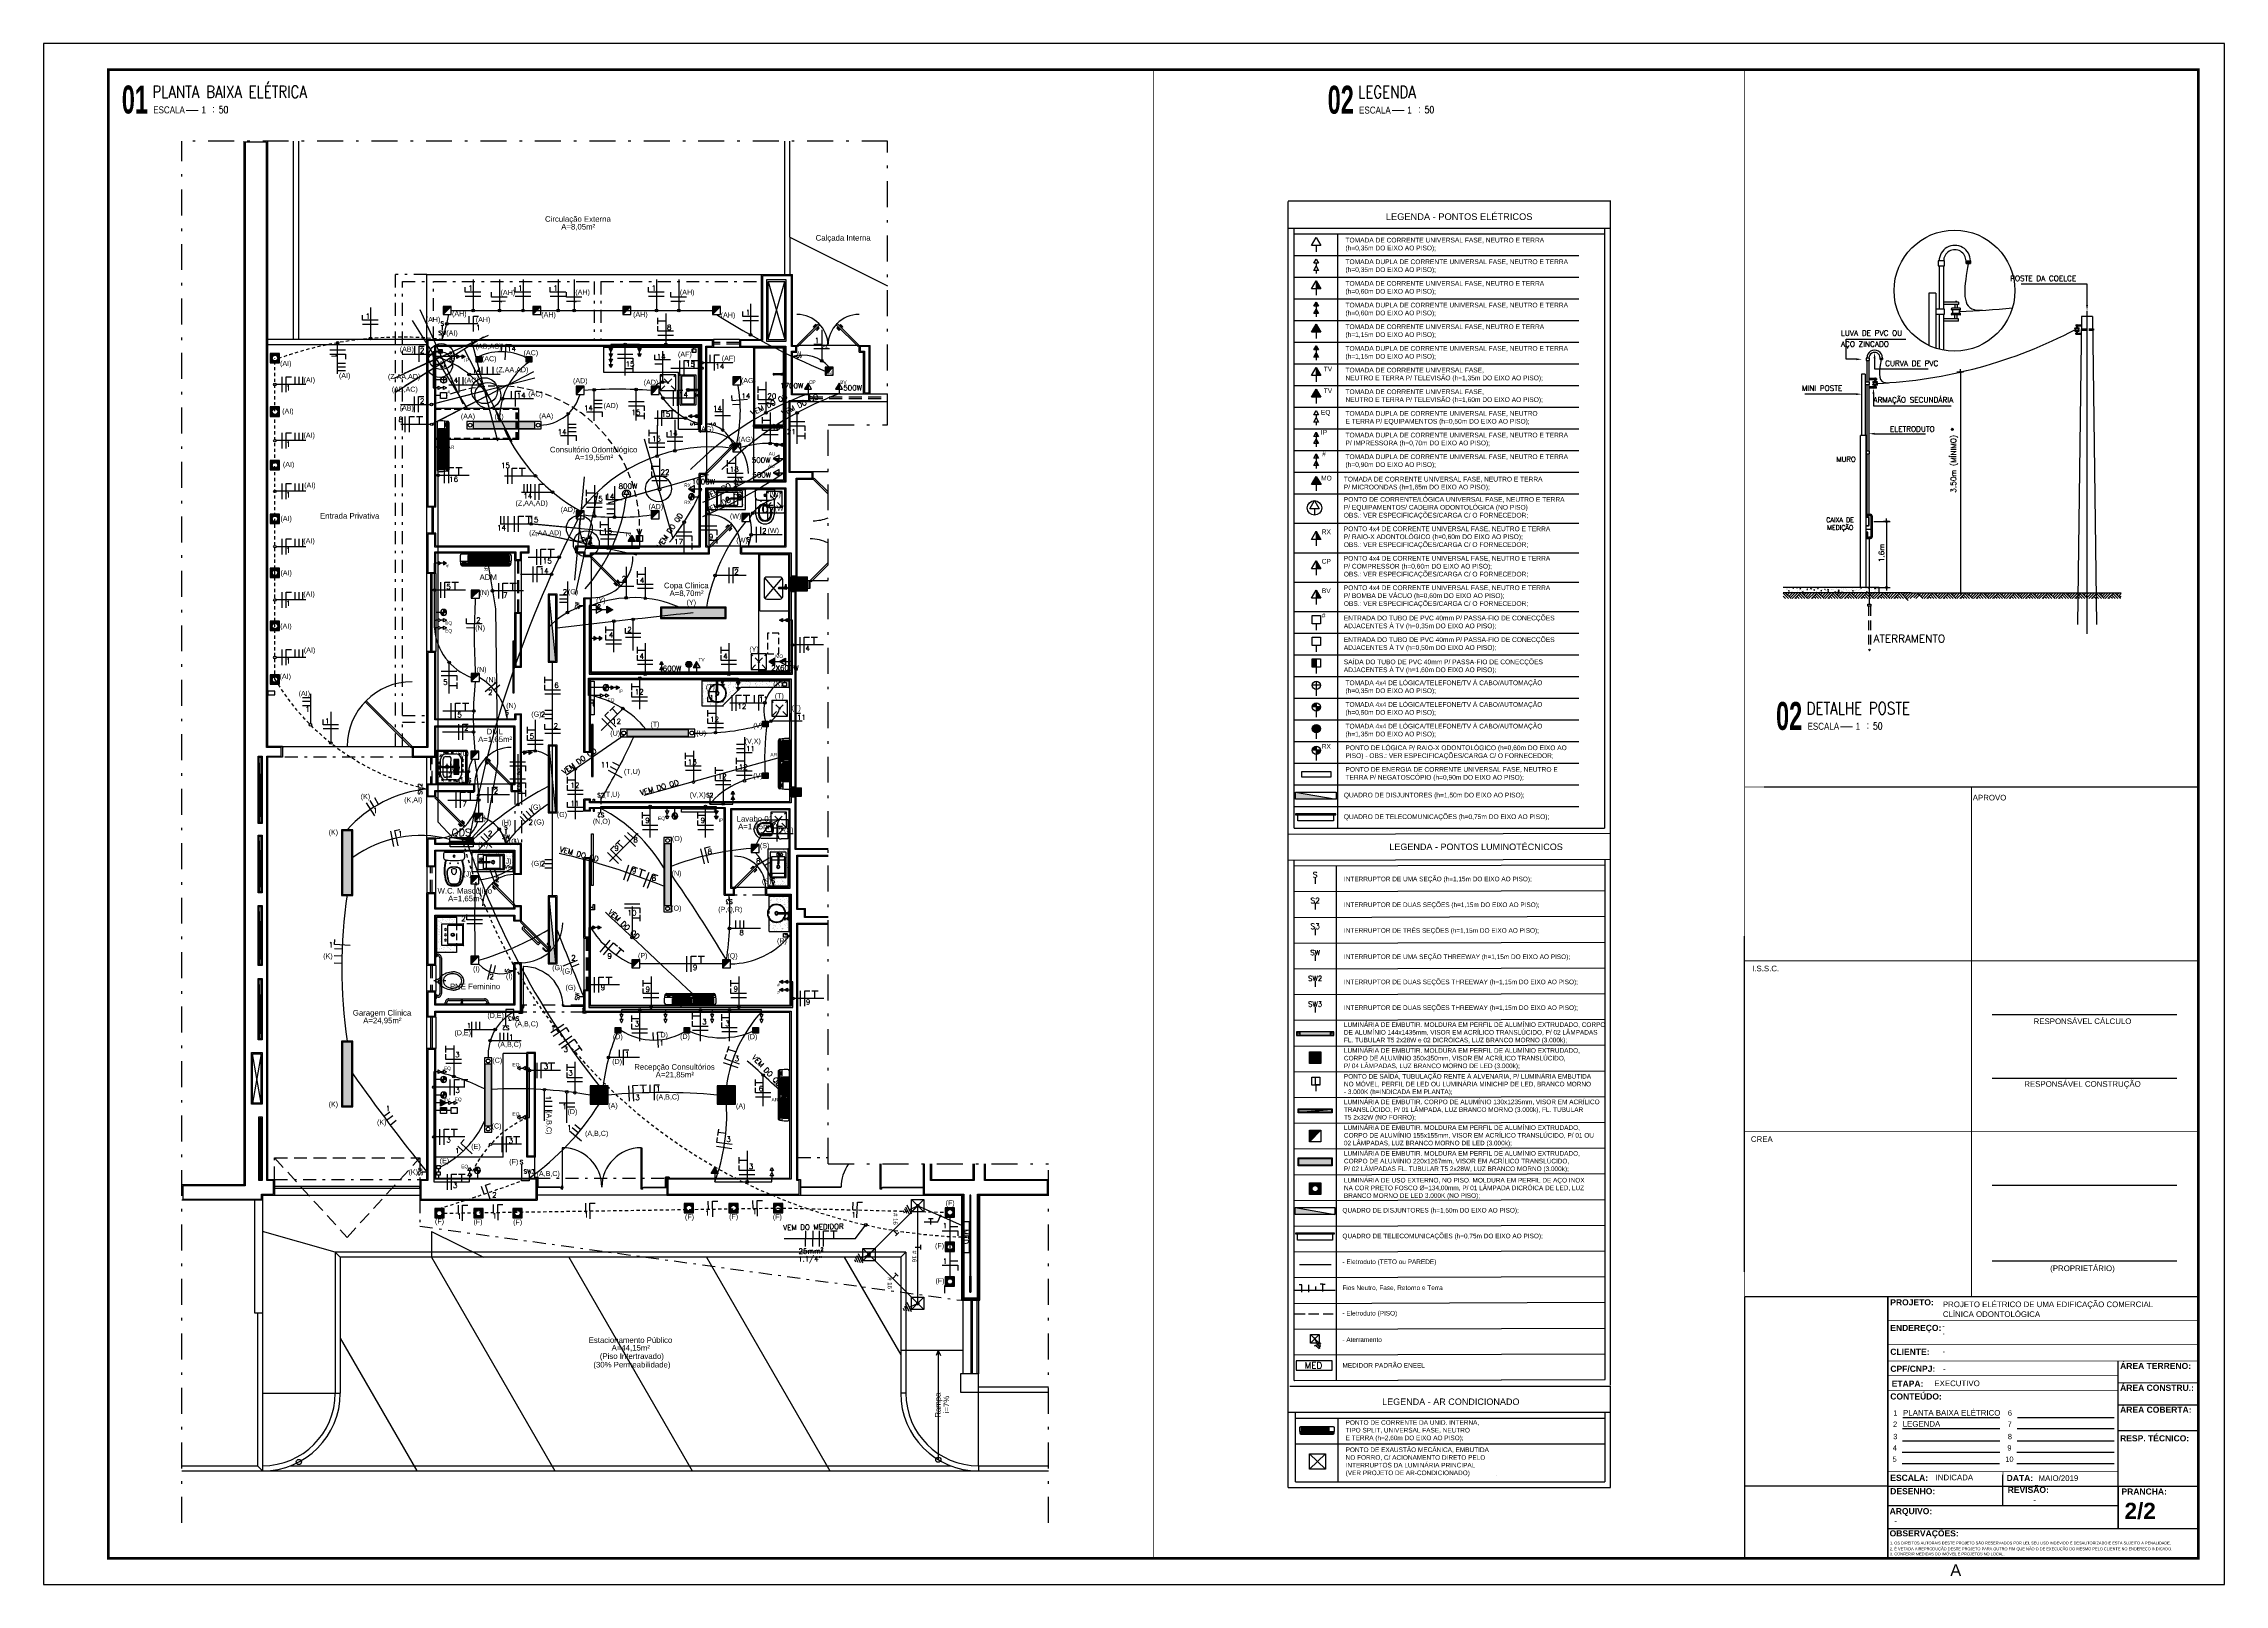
# Model space of a CAD drawing. Header units: millimetres. Extents: x 3040 to 3208, y 298 to 357.
# Drawn here: x 3123.6 to 3207.7, y 297.9 to 357.3 of the extents above; entities that cross this region are included whole.
import ezdxf
from ezdxf.enums import TextEntityAlignment as Align

# ---------------------------------------------------------------- set-up
doc = ezdxf.new("R2010")
doc.units = ezdxf.units.MM
doc.header["$MEASUREMENT"] = 0
for name, pattern in [('CENTER2', [28.575, 19.05, -3.175, 3.175, -3.175]), ('CONTINU', [0]), ('DASHDOT', [1, 0.5, -0.25, 0, -0.25]), ('DASHED2', [0.375, 0.25, -0.125]), ('HIDDEN', [0.375, 0.25, -0.125]), ('HIDDEN2', [0.1875, 0.125, -0.0625])]:
    doc.linetypes.add(name, pattern=pattern)
doc.layers.get('0').update_dxf_attribs({"linetype": 'CONTINUOUS'})
doc.layers.get('DEFPOINTS').update_dxf_attribs({"linetype": 'CONTINUOUS'})
for name, color, linetype in [('-HIDRO', 8, 'CONTINUOUS'), ('050', 7, 'CONTINUOUS'), ('A-PEN-Y', 2, 'CONTINUOUS'), ('A-TXT-Y', 8, 'CONTINUOUS'), ('Ar condicionado', 3, 'CONTINUOUS'), ('CABO-ILUM', 3, 'CONTINUOUS'), ('CABO50', 190, 'CABO50ESC100'), ('COTAS', 3, 'CONTINUOUS'), ('E-txt-g', 3, 'CONTINUOUS'), ('E-TXT-Y', 2, 'CONTINUOUS'), ('eletroduto parede e teto', 2, 'CONTINU'), ('eletroduto_chao', 2, 'HIDDEN2'), ('Especificações', 3, 'CONTINUOUS'), ('FIACAO', 1, 'CONTINUOUS'), ('HIDROSSANITÁRIO', 8, 'CONTINUOUS'), ("LINHA - PROJETU'S", 1, 'CONTINUOUS'), ('LOUÇAS E METAIS', 5, 'CONTINUOUS'), ('LUMINO', 4, 'CONTINUOUS'), ('P2', 1, 'CONTINUOUS'), ('PAR-W', 7, 'CONTINUOUS'), ('PENA 03', 3, 'CONTINUOUS'), ('PL09', 9, 'CONTINUOUS'), ('PL3', 3, 'CONTINUOUS'), ('PL4', 4, 'CONTINUOUS'), ('PL5', 5, 'CONTINUOUS'), ('Pontos Elétricos', 3, 'CONTINUOUS'), ('Pontos Elétricos e Luminotécnica', 3, 'CONTINUOUS'), ('Pontos Luminotécnicos', 3, 'CONTINUOUS'), ('PONTOS_ELETRICOS', 2, 'CONTINUOUS'), ("PRANCHA - PROJETU'S", 7, 'CONTINUOUS'), ('projeção', 6, 'CONTINUOUS'), ('TEXTO', 2, 'CONTINUOUS'), ('TXT_0', 7, 'CONTINUOUS')]:
    doc.layers.add(name, color=color, linetype=linetype)
doc.layers.add('E-Txt-W', color=7, linetype='CONTINUOUS', lineweight=20)
doc.layers.add('LEGENDA', color=7, linetype='CONTINUOUS', lineweight=0)
doc.styles.add('ARIAL', font='arial.ttf', dxfattribs={"height": 2})
doc.styles.add('COTA50', font='ROMANS.shx', dxfattribs={"height": 0.08})
doc.styles.add('F2', font='ARIALN.TTF')
doc.styles.add('HELVET', font='HELVET.SHX')
doc.styles.add('PADRAO_TXT', font='romans.shx')
doc.styles.add('REG140', font='romans.shx', dxfattribs={"width": 0.8, "height": 0.35})
doc.styles.add('REG80', font='romans.shx', dxfattribs={"width": 0.8, "height": 0.2})
doc.styles.add('ROMANS', font='romans.shx', dxfattribs={"height": 0.1})
doc.styles.add('SANSSERIF2', font='sanssb__.ttf', dxfattribs={"width": 0.8})
doc.linetypes.add('CABO50ESC100', pattern='A,0.4,-0.2,["+",Standard,S=0.2,R=0,X=-0.0666,Y=-0.1],-0.2', length=0.8)
doc.dimstyles.new('COTA50', dxfattribs={"dimtxt": 0.08, "dimasz": 0.05, "dimexe": 0.05, "dimexo": 0.95, "dimgap": 0.04, "dimtad": 1, "dimzin": 4, "dimdsep": 46, "dimtxsty": 'COTA50', "dimblk1": 'USERTICK', "dimblk2": 'USERTICK', "dimsah": 1, "dimcen": -0.1, "dimdle": 0.05, "dimse1": 1, "dimse2": 1, "dimclrd": 250, "dimclre": 3, "dimclrt": 4, "dimadec": 0, "dimazin": 0, "dimtfac": 1, "dimtix": 1, "dimtmove": 2, "dimatfit": 3, "dimldrblk": 'USERTICK', "dimfxl": 0, "dimtvp": 1.25, "dimtolj": 1, "dimtzin": 4, "dimarcsym": 0})

# ---------------------------------------------------------------- blocks, each defined once
blk = doc.blocks.new('PASSA FIO MÉDIO')
at = {"layer": 'Pontos Elétricos'}
h = blk.add_hatch(color=251, dxfattribs=at)
h.dxf.hatch_style = 1
h.paths.add_polyline_path([(-0.205, 0.059), (-0.205, 0), (-0.088, 0), (-0.088, 0.059)])
blk.add_line((-0.205, 0), (0, 0), dxfattribs=at)
blk.add_lwpolyline([(-0.205, 0.059), (-0.205, -0.059), (-0.088, -0.059), (-0.088, 0.059)], close=True, dxfattribs=at)
blk = doc.blocks.new('Tomada Média')
at = {"layer": 'PL3'}
blk.add_line((0, 0.08), (0, 0), dxfattribs=at)
blk.add_lwpolyline([(-0.06, 0.08), (0, 0.184), (0.06, 0.08)], close=True, dxfattribs=at)
blk = doc.blocks.new('TOMADA ALTA SIMPLES.01')
at = {"layer": 'Pontos Elétricos'}
h = blk.add_hatch(color=251, dxfattribs=at)
h.dxf.hatch_style = 1
h.paths.add_polyline_path([(0.089, -0.067), (0.205, 0), (0.089, 0.067)])
at = {"layer": 'Pontos Elétricos', "xscale": 1.115026295692639, "yscale": 1.115026295692639, "zscale": 1.115026295692639, "rotation": 270}
blk.add_blockref('Tomada Média', (0, 0), dxfattribs=at)
blk = doc.blocks.new('PASSA FIO BAIXO.01')
at = {"layer": 'Pontos Elétricos'}
blk.add_line((0.088, 0), (0, 0), dxfattribs=at)
blk.add_lwpolyline([(0.205, 0.059), (0.205, -0.059), (0.088, -0.059), (0.088, 0.059)], close=True, dxfattribs=at)
blk = doc.blocks.new('TOMADA DUPLA BAIXA.01')
at = {"layer": 'PL3'}
for p, q in [((-0.147, 0), (-0.103, 0)), ((-0.045, 0), (0, 0))]:
    blk.add_line(p, q, dxfattribs=at)
for points in [[(-0.147, 0.033), (-0.205, 0), (-0.147, -0.033)], [(-0.045, 0.033), (-0.103, 0), (-0.045, -0.033)]]:
    blk.add_lwpolyline(points, close=True, dxfattribs=at)
blk = doc.blocks.new('POMNTO DUPLO1.15')
at = {"layer": 'Pontos Elétricos'}
h = blk.add_hatch(color=251, dxfattribs=at)
h.dxf.hatch_style = 1
h.paths.add_polyline_path([(0, 0.103), (0, 0.045), (0.033, 0.045)])
h.paths.add_polyline_path([(0, 0.205), (0, 0.147), (0.033, 0.147)])
at = {"layer": 'PL3'}
for p, q in [((0, 0.205), (0, 0.103)), ((0, 0.103), (0, 0))]:
    blk.add_line(p, q, dxfattribs=at)
for points in [[(-0.033, 0.147), (0, 0.205), (0.033, 0.147)], [(-0.033, 0.045), (0, 0.103), (0.033, 0.045)]]:
    blk.add_lwpolyline(points, close=True, dxfattribs=at)
blk = doc.blocks.new('tomada alta.01')
at = {"layer": 'Pontos Elétricos'}
h = blk.add_hatch(color=251, dxfattribs=at)
h.dxf.hatch_style = 1
h.paths.add_polyline_path([(-0.103, 0), (-0.045, 0.033), (-0.045, -0.033)])
h.paths.add_polyline_path([(-0.205, 0), (-0.147, 0.033), (-0.147, -0.033)])
at = {"layer": 'PL3'}
for p, q in [((-0.147, 0), (-0.103, 0)), ((-0.045, 0), (0, 0))]:
    blk.add_line(p, q, dxfattribs=at)
for points in [[(-0.147, 0.033), (-0.205, 0), (-0.147, -0.033)], [(-0.045, 0.033), (-0.103, 0), (-0.045, -0.033)]]:
    blk.add_lwpolyline(points, close=True, dxfattribs=at)
blk = doc.blocks.new('Tomada Alta')
at = {"layer": 'PL09'}
blk.add_hatch(color=251, dxfattribs=at).paths.add_polyline_path([(0, 0.08), (0.06, 0.08), (0, 0.184)])
at = {"layer": 'PL3'}
blk.add_line((0, 0.184), (0, 0), dxfattribs=at)
blk.add_lwpolyline([(-0.06, 0.08), (0, 0.184), (0.06, 0.08)], close=True, dxfattribs=at)
blk = doc.blocks.new('tomada simples alta.01')
at = {"layer": 'PL09'}
blk.add_hatch(color=251, dxfattribs=at).paths.add_polyline_path([(-0.089, 0.067), (-0.089, -0.067), (-0.205, 0)])
at = {"layer": 'PL3'}
blk.add_line((-0.089, 0), (0, 0), dxfattribs=at)
blk.add_lwpolyline([(-0.089, 0.067), (-0.205, 0), (-0.089, -0.067)], close=True, dxfattribs=at)
blk = doc.blocks.new('logica alta.01')
at = {"layer": 'Pontos Elétricos'}
h = blk.add_hatch(color=251, dxfattribs=at)
h.dxf.hatch_style = 1
edge = h.paths.add_edge_path()
edge.add_arc((0.147, 0), 0.0586, 0, 360)
for p, q in [((0.205, 0), (0, 0)), ((0.147, 0.059), (0.147, -0.059))]:
    blk.add_line(p, q, dxfattribs=at)
blk.add_circle((0.147, 0), 0.0586, dxfattribs=at)
blk = doc.blocks.new('logica baoxa.01')
at = {"layer": 'Pontos Elétricos'}
for p, q in [((0.205, 0), (0, 0)), ((0.147, 0.059), (0.147, -0.059))]:
    blk.add_line(p, q, dxfattribs=at)
blk.add_circle((0.147, 0), 0.0586, dxfattribs=at)
blk = doc.blocks.new('antena alta.01')
at = {"layer": 'Pontos Elétricos'}
h = blk.add_hatch(color=251, dxfattribs=at)
h.dxf.hatch_style = 1
h.paths.add_polyline_path([(-0.147, 0), (-0.088, 0, -0.414214), (-0.147, -0.059)])
h.paths.add_polyline_path([(-0.147, 0.059), (-0.147, 0), (-0.205, 0, -0.414214)])
for p, q in [((-0.205, 0), (0, 0)), ((-0.147, 0.059), (-0.147, -0.059))]:
    blk.add_line(p, q, dxfattribs=at)
blk.add_circle((-0.147, 0), 0.0586, dxfattribs=at)
blk = doc.blocks.new('TOMADA DE PISO')
at = {"layer": 'Pontos Elétricos', "ltscale": 10}
blk.add_line((0, -0.01), (0, -0.077), dxfattribs=at)
blk.add_lwpolyline([(-0.05, -0.01), (0, 0.077), (0.05, -0.01)], close=True, dxfattribs=at)
blk.add_circle((0, 0), 0.0765, dxfattribs=at)
blk = doc.blocks.new('QUADRO DE DISJUNTORES.01')
at = {"layer": 'Pontos Elétricos e Luminotécnica'}
blk.add_hatch(color=254, dxfattribs=at).paths.add_polyline_path([(-0.225, 0.077), (0.225, 0), (0.225, 0.077)])
blk.add_line((0.225, 0), (-0.225, 0.077), dxfattribs=at)
blk.add_lwpolyline([(-0.225, 0), (-0.225, 0.077), (0.225, 0.077), (0.225, 0)], close=True, dxfattribs=at)
blk = doc.blocks.new('QUADRO DE LÓGICA.01')
at = {"layer": 'Pontos Elétricos e Luminotécnica'}
blk.add_lwpolyline([(-0.222, -0.077), (-0.222, 0), (0.222, 0), (0.222, -0.077)], dxfattribs=at)
blk.add_lwpolyline([(-0.249, -0.086), (0.249, -0.086), (0.249, -0.077), (-0.249, -0.077)], close=True, dxfattribs=at)
blk = doc.blocks.new('1111')
at = {"layer": 'Pontos Luminotécnicos'}
h = blk.add_hatch(color=9, dxfattribs=at)
h.dxf.hatch_style = 1
h.paths.add_polyline_path([(-1.3125, -0.134), (-0.1225, -0.134), (-0.1225, -0.01), (-1.3125, -0.01)])
for points in [[(-1.435, -0.144), (0, -0.144), (0, 0), (-1.435, 0)], [(-1.3125, -0.134), (-0.1225, -0.134), (-0.1225, -0.01), (-1.3125, -0.01)]]:
    blk.add_lwpolyline(points, close=True, dxfattribs=at)
for centre in [(-1.37375, -0.072), (-0.06125, -0.072)]:
    blk.add_circle(centre, 0.03675, dxfattribs=at)
blk = doc.blocks.new('LUMINÁRIA.02')
at = {"layer": 'Pontos Luminotécnicos', "ltscale": 0.05}
h = blk.add_hatch(color=9, dxfattribs=at)
h.dxf.hatch_style = 1
h.paths.add_polyline_path([(0.35, 0), (0, 0), (0, -0.35), (0.35, -0.35)])
blk.add_lwpolyline([(0, -0.35), (0.35, -0.35), (0.35, 0), (0, 0)], close=True, dxfattribs=at)
blk = doc.blocks.new('FACHO ABERTO.01')
at = {"layer": 'Pontos Luminotécnicos'}
h = blk.add_hatch(color=9, dxfattribs=at)
h.dxf.hatch_style = 1
h.paths.add_polyline_path([(0, 0.068), (-0.068, 0.068), (-0.068, 0), (-0.036, 0, -0.414214), (0, 0.036)])
h.paths.add_polyline_path([(0.068, 0.068), (0, 0.068), (0, 0.036, -0.414214), (0.036, 0), (0.068, 0)])
h.paths.add_polyline_path([(0.068, 0), (0.036, 0, -0.414214), (0, -0.036), (0, -0.068), (0.068, -0.068)])
h.paths.add_polyline_path([(0, -0.036, -0.414214), (-0.036, 0), (-0.068, 0), (-0.068, -0.068), (0, -0.068)])
for p, q in [((-0.068, 0), (0.068, 0)), ((0, 0.068), (0, -0.068))]:
    blk.add_line(p, q, dxfattribs=at)
blk.add_lwpolyline([(-0.068, 0.068), (0.068, 0.068), (0.068, -0.068), (-0.068, -0.068)], close=True, dxfattribs=at)
blk.add_circle((0, 0), 0.0361, dxfattribs=at)
blk = doc.blocks.new('PONTO PERFIL.01')
at = {"layer": 'Especificações'}
h = blk.add_hatch(dxfattribs=at)
h.set_pattern_fill('ANGLE', color=9)
h.set_pattern_definition([(0, (-4765.716, 106.664), (0, 6.985), [5.08, -1.905]), (90, (-4765.716, 106.664), (-6.985, 4e-16), [5.08, -1.905])])
h.paths.add_polyline_path([(-1.75, 6.12), (1.75, 6.12), (1.75, 2.62), (-1.75, 2.62)])
at = {"layer": 'PL3'}
blk.add_line((0, 2.62), (0, 0), dxfattribs=at)
at = {"layer": 'Pontos Luminotécnicos'}
blk.add_lwpolyline([(-1.75, 6.12), (1.75, 6.12), (1.75, 2.62), (-1.75, 2.62)], close=True, dxfattribs=at)
blk = doc.blocks.new('LUMINÁRIA.07')
at = {"layer": 'Pontos Luminotécnicos', "ltscale": 0.05}
h = blk.add_hatch(color=9, dxfattribs=at)
h.dxf.hatch_style = 1
h.paths.add_polyline_path([(1.287, 0.15), (0.02, 0.15), (0.02, 0.02)])
at = {"layer": 'Pontos Luminotécnicos'}
blk.add_line((0.02, 0.02), (1.287, 0.15), dxfattribs=at)
for points in [[(0, 0.17), (0, 0), (1.307, 0), (1.307, 0.17)], [(0.02, 0.15), (0.02, 0.02), (1.287, 0.02), (1.287, 0.15)]]:
    blk.add_lwpolyline(points, close=True, dxfattribs=at)
blk = doc.blocks.new('LUMINÁRIA.05')
at = {"layer": 'Pontos Luminotécnicos', "ltscale": 0.05}
h = blk.add_hatch(color=9, dxfattribs=at)
h.dxf.hatch_style = 1
h.paths.add_polyline_path([(0.155, 0.155), (0, 0.155), (0, 0)])
blk.add_line((0, 0), (0.155, 0.155), dxfattribs=at)
blk.add_lwpolyline([(0, 0), (0.155, 0), (0.155, 0.155), (0, 0.155)], close=True, dxfattribs=at)
blk = doc.blocks.new('LUMINÁRIA.04')
at = {"layer": 'Pontos Luminotécnicos', "ltscale": 0.05}
h = blk.add_hatch(color=9, dxfattribs=at)
h.dxf.hatch_style = 1
h.paths.add_polyline_path([(0.02, 0.2), (0.02, 0.02), (1.247, 0.02), (1.247, 0.2)])
for points in [[(0, 0.22), (0, 0), (1.267, 0), (1.267, 0.22)], [(0.02, 0.2), (0.02, 0.02), (1.247, 0.02), (1.247, 0.2)]]:
    blk.add_lwpolyline(points, close=True, dxfattribs=at)
blk = doc.blocks.new('EXAUSTOR.02')
at = {"layer": 'Pontos Luminotécnicos', "color": 6, "linetype": 'HIDDEN', "ltscale": 0.5}
for p, q in [((0.15, -0.15), (-0.15, 0.15)), ((-0.15, -0.15), (0.15, 0.15))]:
    blk.add_line(p, q, dxfattribs=at)
at = {"layer": 'Pontos Luminotécnicos', "ltscale": 0.5}
blk.add_lwpolyline([(0.15, 0.15), (-0.15, 0.15), (-0.15, -0.15), (0.15, -0.15)], close=True, dxfattribs=at)
blk = doc.blocks.new('Interruptor 1S')
at = {"layer": 'PL3'}
blk.add_line((0, 0.08), (0, 0), dxfattribs=at)
at = {"layer": 'PL3', "style": 'ROMANS'}
blk.add_text('S', height=0.072, dxfattribs=at).set_placement((0, 0.116), align=Align.MIDDLE)
blk = doc.blocks.new('interruptor tw duplo')
at = {"layer": 'PL3'}
blk.add_line((0, 0.111), (0, 0), dxfattribs=at)
at = {"layer": 'PL3', "style": 'ROMANS'}
blk.add_text('SW2', height=0.0995, dxfattribs=at).set_placement((0, 0.16), align=Align.MIDDLE)
blk = doc.blocks.new('interruptor threeway simples.01')
at = {"layer": 'PL3'}
blk.add_line((0, 2.48), (0, 0), dxfattribs=at)
at = {"layer": 'PL3', "style": 'ROMANS'}
blk.add_text('SW', height=2.231, dxfattribs=at).set_placement((0, 3.59), align=Align.MIDDLE)
blk = doc.blocks.new('INTERRUPTOR 2.01')
at = {"layer": 'Pontos Elétricos e Luminotécnica'}
blk.add_line((0, 2.68), (0, 0.01), dxfattribs=at)
at = {"layer": 'Pontos Elétricos e Luminotécnica', "style": 'ROMANS'}
blk.add_text('S2', height=2.396, dxfattribs=at).set_placement((0, 3.87), align=Align.MIDDLE)
blk = doc.blocks.new('INTERRUPTOR 3.01')
at = {"layer": 'Pontos Elétricos e Luminotécnica'}
blk.add_line((0, 2.66), (0, 0), dxfattribs=at)
at = {"layer": 'Pontos Elétricos e Luminotécnica', "style": 'ROMANS'}
blk.add_text('S3', height=2.396, dxfattribs=at).set_placement((0, 3.86), align=Align.MIDDLE)
blk = doc.blocks.new('INTERRUPTOR THREEWAY.01')
at = {"layer": 'Pontos Elétricos e Luminotécnica'}
blk.add_line((0, 2.48), (0, 0), dxfattribs=at)
at = {"layer": 'Pontos Elétricos e Luminotécnica', "style": 'ROMANS'}
blk.add_text('SW3', height=2.231, dxfattribs=at).set_placement((0, 3.59), align=Align.MIDDLE)
blk = doc.blocks.new('ar projeção.01')
at = {"layer": 'projeção', "ltscale": 0.5}
for p, q in [((-0.49, -0.14), (0.49, -0.14)), ((-0.485, -0.181), (0.485, -0.181)), ((-0.481, -0.201), (0.481, -0.201)), ((-0.471, -0.214), (0.471, -0.214)), ((-0.455, -0.14), (-0.44, -0.16)), ((-0.452, -0.021), (-0.452, -0.123)), ((-0.452, -0.021), (-0.175, -0.021)), ((-0.452, -0.034), (-0.07, -0.034)), ((-0.452, -0.048), (-0.07, -0.048)), ((-0.452, -0.06), (-0.07, -0.06)), ((-0.452, -0.073), (-0.07, -0.073)), ((-0.452, -0.085), (-0.07, -0.085)), ((-0.452, -0.098), (-0.07, -0.098)), ((-0.452, -0.11), (-0.07, -0.11)), ((-0.452, -0.123), (-0.175, -0.123)), ((-0.44, -0.16), (-0.05, -0.16)), ((-0.406, -0.021), (-0.406, -0.123)), ((-0.36, -0.021), (-0.36, -0.123)), ((-0.314, -0.021), (-0.314, -0.123)), ((-0.267, -0.021), (-0.267, -0.123)), ((-0.221, -0.021), (-0.221, -0.123)), ((-0.175, -0.021), (0.343, -0.021)), ((-0.175, -0.021), (-0.175, -0.123)), ((-0.175, -0.123), (0.343, -0.123)), ((-0.129, -0.021), (-0.129, -0.123)), ((-0.07, -0.021), (-0.07, -0.123)), ((-0.034, -0.14), (-0.05, -0.16)), ((-0.04, -0.021), (-0.04, -0.123)), ((-0.04, -0.034), (0.343, -0.034)), ((-0.04, -0.048), (0.343, -0.048)), ((-0.04, -0.06), (0.343, -0.06)), ((-0.04, -0.073), (0.343, -0.073)), ((-0.04, -0.085), (0.343, -0.085)), ((-0.04, -0.098), (0.343, -0.098)), ((-0.04, -0.11), (0.343, -0.11)), ((-0.01, -0.14), (0.006, -0.16)), ((0.006, -0.16), (0.335, -0.16)), ((0.019, -0.021), (0.019, -0.123)), ((0.065, -0.021), (0.065, -0.123)), ((0.111, -0.021), (0.111, -0.123)), ((0.158, -0.021), (0.158, -0.123)), ((0.204, -0.021), (0.204, -0.123)), ((0.25, -0.021), (0.25, -0.123)), ((0.296, -0.021), (0.296, -0.123)), ((0.35, -0.14), (0.335, -0.16)), ((0.343, -0.021), (0.343, -0.123)), ((0.376, -0.14), (0.391, -0.16)), ((0.391, -0.16), (0.44, -0.16)), ((0.455, -0.14), (0.44, -0.16))]:
    blk.add_line(p, q, dxfattribs=at)
blk.add_lwpolyline([(-0.453, -0.22, -0.36397), (-0.483, -0.195), (-0.495, -0.105), (-0.495, -0.03, -0.414214), (-0.465, 0), (0.465, 0, -0.414214), (0.495, -0.03), (0.495, -0.105), (0.483, -0.195, -0.36397), (0.453, -0.22)], format="xyb", close=True, dxfattribs=at)
blk = doc.blocks.new('*E388388')
at = {"layer": 'LOUÇAS E METAIS'}
blk.add_ellipse((487, -52), major_axis=(0, -4.75), ratio=0.103175, start_param=0, end_param=3.141593, dxfattribs=at)
blk = doc.blocks.new('*E387387')
at = {"layer": 'PL5'}
for start_param, end_param in [(6.280062, 6.283074), (3.141482, 3.144722)]:
    blk.add_ellipse((267.39, 16.211), major_axis=(-0.0103, 0), ratio=0.866025, start_param=start_param, end_param=end_param, dxfattribs=at)
blk = doc.blocks.new('*E386386')
at = {"layer": 'LOUÇAS E METAIS', "extrusion": (0, 0, -1)}
blk.add_ellipse((0, 0.045), major_axis=(0.00475, 0), ratio=0.103175, start_param=0, end_param=3.141593, dxfattribs=at)
blk = doc.blocks.new('eletrico')
at = {"layer": '-HIDRO'}
h = blk.add_hatch(color=256, dxfattribs=at)
h.dxf.hatch_style = 1
h.paths.add_polyline_path([(3.618, 7.606), (3.618, 7.58), (3.413, 7.58), (3.412, 7.593), (3.413, 7.606)])
h = blk.add_hatch(color=256, dxfattribs=at)
h.dxf.hatch_style = 1
h.paths.add_polyline_path([(3.625, 7.627), (3.625, 7.593), (3.618, 7.593), (3.618, 7.627)])
h = blk.add_hatch(color=256, dxfattribs=at)
h.dxf.hatch_style = 1
h.paths.add_polyline_path([(3.625, 7.593), (3.625, 7.456), (3.618, 7.456), (3.618, 7.593)])
h = blk.add_hatch(color=256, dxfattribs=at)
h.dxf.hatch_style = 1
h.paths.add_polyline_path([(3.555, 7.523), (3.555, 7.496), (3.544, 7.496), (3.544, 7.523)])
h = blk.add_hatch(color=256, dxfattribs=at)
h.dxf.hatch_style = 1
h.paths.add_polyline_path([(3.555, 7.496), (3.555, 7.485), (3.544, 7.485), (3.544, 7.496)])
h = blk.add_hatch(color=256, dxfattribs=at)
h.dxf.hatch_style = 1
h.paths.add_polyline_path([(3.555, 7.484), (3.555, 7.458), (3.544, 7.458), (3.544, 7.485)])
h = blk.add_hatch(color=256, dxfattribs=at)
h.dxf.hatch_style = 1
h.paths.add_polyline_path([(3.589, 7.496), (3.589, 7.485), (3.555, 7.485), (3.555, 7.496)])
h = blk.add_hatch(color=256, dxfattribs=at)
h.dxf.hatch_style = 1
h.paths.add_polyline_path([(3.599, 7.503), (3.599, 7.478), (3.589, 7.478), (3.589, 7.503)])
h = blk.add_hatch(color=256, dxfattribs=at)
h.dxf.hatch_style = 1
h.paths.add_polyline_path([(3.613, 7.507), (3.613, 7.474), (3.599, 7.474), (3.599, 7.507)])
h = blk.add_hatch(color=256, dxfattribs=at)
h.dxf.hatch_style = 1
h.paths.add_polyline_path([(3.618, 7.516), (3.618, 7.464), (3.613, 7.464), (3.613, 7.516)])
h = blk.add_hatch(color=256, dxfattribs=at)
h.dxf.hatch_style = 1
h.paths.add_polyline_path([(5.275, 6.882), (4.675, 6.882), (4.675, 6.902), (5.275, 6.902)])
h = blk.add_hatch(color=256, dxfattribs=at)
h.dxf.hatch_style = 1
h.paths.add_polyline_path([(5.718, 3.99), (5.377, 3.99), (5.377, 3.72), (5.718, 3.72)])
h = blk.add_hatch(color=256, dxfattribs=at)
h.dxf.hatch_style = 1
h.paths.add_polyline_path([(3.942, 1.984), (3.976, 1.984), (3.976, 1.977), (3.942, 1.977)])
h = blk.add_hatch(color=256, dxfattribs=at)
h.dxf.hatch_style = 1
h.paths.add_polyline_path([(3.963, 1.977), (3.989, 1.977), (3.989, 1.772), (3.976, 1.771), (3.963, 1.772)])
h = blk.add_hatch(color=256, dxfattribs=at)
h.dxf.hatch_style = 1
h.paths.add_polyline_path([(3.976, 1.984), (4.113, 1.984), (4.113, 1.977), (3.976, 1.977)])
h = blk.add_hatch(color=256, dxfattribs=at)
h.dxf.hatch_style = 1
h.paths.add_polyline_path([(4.046, 1.914), (4.073, 1.914), (4.073, 1.903), (4.046, 1.903)])
h = blk.add_hatch(color=256, dxfattribs=at)
h.dxf.hatch_style = 1
h.paths.add_polyline_path([(4.053, 1.977), (4.105, 1.977), (4.105, 1.972), (4.053, 1.972)])
h = blk.add_hatch(color=256, dxfattribs=at)
h.dxf.hatch_style = 1
h.paths.add_polyline_path([(4.062, 1.972), (4.095, 1.972), (4.095, 1.958), (4.062, 1.958)])
h = blk.add_hatch(color=256, dxfattribs=at)
h.dxf.hatch_style = 1
h.paths.add_polyline_path([(4.066, 1.958), (4.092, 1.958), (4.092, 1.948), (4.066, 1.948)])
h = blk.add_hatch(color=256, dxfattribs=at)
h.dxf.hatch_style = 1
h.paths.add_polyline_path([(4.073, 1.948), (4.084, 1.948), (4.084, 1.914), (4.073, 1.914)])
h = blk.add_hatch(color=256, dxfattribs=at)
h.dxf.hatch_style = 1
h.paths.add_polyline_path([(4.073, 1.914), (4.084, 1.914), (4.084, 1.903), (4.073, 1.903)])
h = blk.add_hatch(color=256, dxfattribs=at)
h.dxf.hatch_style = 1
h.paths.add_polyline_path([(4.085, 1.914), (4.111, 1.914), (4.111, 1.903), (4.084, 1.903)])
h = blk.add_hatch(color=256, dxfattribs=at)
h.dxf.hatch_style = 1
h.paths.add_polyline_path([(5.598, -0.081), (5.377, -0.081), (5.377, -0.236), (5.598, -0.236)])
h = blk.add_hatch(color=256, dxfattribs=at)
h.dxf.hatch_style = 1
h.paths.add_polyline_path([(5.35, -2.483), (5.35, -2.509), (5.145, -2.509), (5.144, -2.496), (5.145, -2.483)])
h = blk.add_hatch(color=256, dxfattribs=at)
h.dxf.hatch_style = 1
h.paths.add_polyline_path([(5.357, -2.462), (5.357, -2.496), (5.35, -2.496), (5.35, -2.462)])
h = blk.add_hatch(color=256, dxfattribs=at)
h.dxf.hatch_style = 1
h.paths.add_polyline_path([(5.357, -2.496), (5.357, -2.633), (5.35, -2.633), (5.35, -2.496)])
h = blk.add_hatch(color=256, dxfattribs=at)
h.dxf.hatch_style = 1
h.paths.add_polyline_path([(5.287, -2.566), (5.287, -2.593), (5.276, -2.593), (5.276, -2.567)])
h = blk.add_hatch(color=256, dxfattribs=at)
h.dxf.hatch_style = 1
h.paths.add_polyline_path([(5.287, -2.593), (5.287, -2.604), (5.276, -2.604), (5.276, -2.594)])
h = blk.add_hatch(color=256, dxfattribs=at)
h.dxf.hatch_style = 1
h.paths.add_polyline_path([(5.287, -2.605), (5.287, -2.631), (5.276, -2.631), (5.276, -2.605)])
h = blk.add_hatch(color=256, dxfattribs=at)
h.dxf.hatch_style = 1
h.paths.add_polyline_path([(5.321, -2.594), (5.321, -2.604), (5.287, -2.604), (5.287, -2.594)])
h = blk.add_hatch(color=256, dxfattribs=at)
h.dxf.hatch_style = 1
h.paths.add_polyline_path([(5.331, -2.586), (5.331, -2.612), (5.321, -2.612), (5.321, -2.586)])
h = blk.add_hatch(color=256, dxfattribs=at)
h.dxf.hatch_style = 1
h.paths.add_polyline_path([(5.345, -2.583), (5.345, -2.615), (5.331, -2.615), (5.331, -2.583)])
h = blk.add_hatch(color=256, dxfattribs=at)
h.dxf.hatch_style = 1
h.paths.add_polyline_path([(5.35, -2.573), (5.35, -2.625), (5.345, -2.625), (5.345, -2.573)])
h = blk.add_hatch(color=256, dxfattribs=at)
h.paths.add_polyline_path([(-1.439, -3.262), (-1.45, -3.262), (-1.45, -3.337), (-1.439, -3.337)])
h.paths.add_polyline_path([(-1.439, -4.063), (-1.45, -4.063), (-1.45, -4.137), (-1.439, -4.137)])
for points in [[(-1.416, -3.284), (-1.439, -3.284), (-1.439, -3.316), (-1.416, -3.316), (-1.416, -3.316, -0.414213), (-1.376, -3.356), (-1.376, -4.044, -0.000829), (-1.376, -4.044, -0.412105), (-1.416, -4.084), (-1.439, -4.084), (-1.439, -4.116), (-1.416, -4.116, 0.412771), (-1.344, -4.044), (-1.344, -3.356, 0.414214)], [(-1.27, -4.216), (-1.27, -4.239), (-1.238, -4.239), (-1.238, -4.216), (-1.238, -4.216, -0.414213), (-1.198, -4.176), (-0.51, -4.176, -0.000829), (-0.51, -4.176, -0.412105), (-0.47, -4.216), (-0.47, -4.239), (-0.438, -4.239), (-0.438, -4.216, 0.412771), (-0.51, -4.144), (-1.198, -4.144, 0.414214)]]:
    blk.add_hatch(color=256, dxfattribs=at).paths.add_polyline_path(points)
h = blk.add_hatch(color=256, dxfattribs=at)
h.dxf.hatch_style = 1
h.paths.add_polyline_path([(-0.963, -4.212), (-0.958, -4.203, 1.211606)], flags=16)
h.paths.add_polyline_path([(-0.937, -4.212, 1.211606), (-0.942, -4.203)], flags=16)
h.paths.add_polyline_path([(-0.977, -4.242), (-0.923, -4.242), (-0.943, -4.201), (-0.943, -4.198), (-0.937, -4.172, 0.775983), (-0.963, -4.172), (-0.957, -4.198), (-0.957, -4.201)])
h.paths.add_polyline_path([(-0.925, -4.241), (-0.975, -4.241), (-0.956, -4.201), (-0.956, -4.198), (-0.962, -4.172, -0.761197), (-0.938, -4.172), (-0.944, -4.198), (-0.944, -4.201)], flags=16)
h = blk.add_hatch(color=256, dxfattribs=at)
h.dxf.hatch_style = 1
h.paths.add_polyline_path([(-0.971, -4.25), (-0.929, -4.25, 0.414214), (-0.923, -4.245), (-0.923, -4.242), (-0.977, -4.242), (-0.977, -4.245, 0.414214)])
h.paths.add_polyline_path([(-0.975, -4.241), (-0.925, -4.241), (-0.944, -4.201), (-0.956, -4.201)])
h.paths.add_polyline_path([(-0.956, -4.198), (-0.944, -4.198), (-0.938, -4.172, 0.761197), (-0.962, -4.172)])
h.paths.add_polyline_path([(-0.956, -4.201), (-0.944, -4.201), (-0.944, -4.198), (-0.956, -4.198)])
h = blk.add_hatch(color=256, dxfattribs=at)
h.paths.add_polyline_path([(-1.292, -4.239), (-1.292, -4.25), (-1.217, -4.25), (-1.217, -4.239)])
h.paths.add_polyline_path([(-0.491, -4.239), (-0.491, -4.25), (-0.417, -4.25), (-0.417, -4.239)])
h = blk.add_hatch(color=256, dxfattribs=at)
h.dxf.hatch_style = 1
h.paths.add_polyline_path([(0.22, -4.42), (0.2, -4.4), (0.2, -4.32), (0.22, -4.32)])
h.paths.add_polyline_path([(0.22, -4.42), (0.15, -4.42), (0.15, -4.4), (0.2, -4.4)])
h = blk.add_hatch(color=256, dxfattribs=at)
h.dxf.hatch_style = 1
h.paths.add_polyline_path([(1.38, -4.42), (1.4, -4.4), (1.4, -4.32), (1.38, -4.32)])
h.paths.add_polyline_path([(1.38, -4.42), (1.45, -4.42), (1.45, -4.4), (1.4, -4.4)])
h = blk.add_hatch(color=256, dxfattribs=at)
h.dxf.hatch_style = 1
h.paths.add_polyline_path([(0.52, -7.58), (0.5, -7.6), (0.5, -7.773), (0.52, -7.773)])
h.paths.add_polyline_path([(0.52, -7.58), (0.45, -7.58), (0.45, -7.6), (0.5, -7.6)])
h = blk.add_hatch(color=256, dxfattribs=at)
h.dxf.hatch_style = 1
h.paths.add_polyline_path([(2.98, -7.58), (3, -7.6), (3, -7.773), (2.98, -7.773)])
h.paths.add_polyline_path([(2.98, -7.58), (3.05, -7.58), (3.05, -7.6), (3, -7.6)])
h = blk.add_hatch(color=256, dxfattribs=at)
h.dxf.hatch_style = 1
h.paths.add_polyline_path([(8.683, -7.928), (8.683, -9.957), (9.041, -9.957), (9.041, -7.928), (9.037, -7.928), (9.037, -9.953), (8.687, -9.953), (8.687, -7.928)])
at = {"layer": '-HIDRO', "linetype": 'DASHDOT'}
for p, q in [((-6.347, -14.246), (-6.347, 12.39)), ((7.26, 12.39), (-6.347, 12.39)), ((7.26, 6.917), (7.26, 12.39)), ((6.112, 6.917), (7.26, 6.917)), ((6.112, -7.328), (6.112, 6.917)), ((6.112, 6.917), (7.26, 6.917)), ((6.112, -7.328), (6.112, 6.917)), ((6.112, -7.328), (10.362, -7.328)), ((10.362, -14.246), (10.362, -7.328))]:
    blk.add_line(p, q, dxfattribs=at)
at = {"layer": '-HIDRO'}
for p, q in [((-5.147, -7.728), (-5.147, 12.39)), ((-4.714, 12.37), (-5.127, 12.37)), ((-5.127, 12.37), (-5.127, -7.748)), ((-4.714, 0.698), (-4.714, 12.37)), ((-4.694, 0.718), (-4.694, 12.39)), ((-4.194, 8.564), (-4.194, 12.39)), ((-4.094, 8.564), (-4.094, 12.39)), ((5.275, 9.814), (5.275, 12.39)), ((5.375, 10.535), (5.375, 12.39)), ((5.375, 10.535), (7.26, 9.596)), ((5.375, 10.535), (5.375, 9.814)), ((-1.627, 9.814), (4.825, 9.814)), ((-1.627, 8.564), (-1.627, 9.814)), ((4.825, 8.564), (4.825, 9.814)), ((4.825, 9.814), (5.425, 9.814)), ((5.405, 9.794), (4.845, 9.794)), ((4.845, 9.794), (4.845, 8.544)), ((5.305, 9.714), (4.925, 9.714)), ((4.925, 9.714), (4.925, 8.534)), ((4.955, 8.564), (4.955, 9.684)), ((4.955, 9.684), (5.275, 9.684)), ((4.955, 8.564), (5.275, 9.684)), ((4.955, 9.684), (5.275, 8.564)), ((5.275, 8.564), (5.275, 9.684)), ((5.305, 8.534), (5.305, 9.714)), ((5.405, 8.427), (5.405, 9.794)), ((5.425, 8.447), (5.425, 9.814)), ((5.934, 8.871), (5.51, 8.447)), ((5.531, 8.426), (5.955, 8.85)), ((5.869, 8.855), (5.823, 8.809)), ((5.87, 8.84), (5.828, 8.804)), ((5.894, 8.831), (5.869, 8.855)), ((5.887, 8.824), (5.87, 8.84)), ((5.955, 8.85), (5.934, 8.871)), ((6.265, 8.85), (6.286, 8.871)), ((6.689, 8.426), (6.265, 8.85)), ((6.286, 8.871), (6.71, 8.447)), ((6.326, 8.831), (6.351, 8.855)), ((6.333, 8.824), (6.35, 8.84)), ((6.35, 8.84), (6.392, 8.804)), ((6.351, 8.855), (6.397, 8.809)), ((-4.194, 8.564), (-4.694, 8.564)), ((-1.627, 8.464), (-4.694, 8.464)), ((-1.627, 8.564), (-4.194, 8.564)), ((-1.627, 5.334), (-1.627, 8.564)), ((-1.627, 8.564), (3.904, 8.564)), ((3.884, 8.544), (-1.607, 8.544)), ((-1.607, 8.544), (-1.607, 5.354)), ((-1.47, 8.454), (3.645, 8.454)), ((-1.47, 5.354), (-1.47, 8.454)), ((-1.45, 5.334), (-1.45, 8.434)), ((-1.45, 8.434), (3.625, 8.434)), ((1.78, 8.434), (1.78, 8.414)), ((1.78, 8.414), (3.605, 8.414)), ((1.78, 8.414), (1.78, 7.934)), ((3.605, 8.414), (3.605, 6.834)), ((3.625, 6.784), (3.625, 8.434)), ((3.645, 8.454), (3.645, 6.804)), ((3.755, 6.804), (3.755, 8.434)), ((3.755, 8.434), (3.884, 8.434)), ((3.775, 6.784), (3.775, 8.414)), ((3.775, 8.414), (3.904, 8.414)), ((3.884, 8.434), (3.884, 8.544)), ((3.904, 8.564), (3.904, 8.414)), ((4.404, 8.564), (3.904, 8.564)), ((3.904, 8.414), (4.404, 8.414)), ((4.404, 8.564), (4.825, 8.564)), ((4.404, 8.564), (4.404, 8.414)), ((4.404, 8.414), (5.275, 8.414)), ((4.845, 8.544), (4.424, 8.544)), ((4.424, 8.544), (4.424, 8.434)), ((4.424, 8.434), (5.295, 8.434)), ((4.675, 8.394), (4.675, 8.414)), ((4.925, 8.534), (5.305, 8.534)), ((4.955, 8.564), (5.275, 8.564)), ((5.275, 5.834), (5.275, 8.414)), ((5.295, 8.434), (5.295, 5.814)), ((5.49, 8.427), (5.405, 8.427)), ((5.425, 8.447), (5.51, 8.447)), ((5.49, 8.337), (5.49, 8.427)), ((5.51, 8.447), (5.531, 8.426)), ((6.71, 8.447), (5.51, 8.447)), ((5.51, 8.317), (5.51, 8.447)), ((5.823, 8.809), (5.828, 8.804)), ((5.925, 8.786), (5.889, 8.744)), ((5.893, 8.739), (5.889, 8.744)), ((5.939, 8.785), (5.893, 8.739)), ((5.908, 8.802), (5.925, 8.786)), ((5.915, 8.809), (5.939, 8.785)), ((6.305, 8.809), (6.281, 8.785)), ((6.281, 8.785), (6.327, 8.739)), ((6.312, 8.802), (6.295, 8.786)), ((6.295, 8.786), (6.331, 8.744)), ((6.327, 8.739), (6.331, 8.744)), ((6.397, 8.809), (6.392, 8.804)), ((6.71, 8.447), (6.689, 8.426)), ((6.71, 8.447), (6.925, 8.447)), ((6.71, 8.317), (6.71, 8.447)), ((6.905, 8.427), (6.73, 8.427)), ((6.73, 8.427), (6.73, 8.337)), ((6.905, 7.537), (6.905, 8.427)), ((6.925, 7.517), (6.925, 8.447)), ((4.675, 8.394), (4.675, 6.922)), ((5.255, 8.394), (4.675, 8.394)), ((4.695, 8.394), (4.695, 6.922)), ((5.255, 6.922), (5.255, 8.394)), ((5.405, 7.497), (5.405, 8.337)), ((5.405, 8.337), (5.49, 8.337)), ((5.425, 8.317), (5.51, 8.317)), ((5.425, 7.517), (5.425, 8.317)), ((6.71, 8.317), (6.795, 8.317)), ((6.73, 8.337), (6.815, 8.337)), ((6.795, 7.517), (6.795, 8.317)), ((6.815, 8.337), (6.815, 7.537)), ((1.78, 7.934), (3.225, 7.934)), ((3.225, 6.834), (3.225, 7.934)), ((3.26, 7.302), (3.26, 7.88)), ((3.266, 7.886), (3.559, 7.886)), ((3.288, 7.853), (3.287, 7.852)), ((3.287, 7.852), (3.287, 7.329)), ((3.289, 7.856), (3.288, 7.856)), ((3.288, 7.856), (3.288, 7.855)), ((3.288, 7.855), (3.288, 7.854)), ((3.288, 7.854), (3.288, 7.854)), ((3.288, 7.854), (3.288, 7.853)), ((3.288, 7.853), (3.288, 7.853)), ((3.29, 7.857), (3.289, 7.856)), ((3.289, 7.856), (3.289, 7.856)), ((3.291, 7.857), (3.29, 7.857)), ((3.29, 7.857), (3.29, 7.857)), ((3.292, 7.858), (3.291, 7.858)), ((3.291, 7.858), (3.291, 7.857)), ((3.293, 7.858), (3.292, 7.858)), ((3.292, 7.858), (3.292, 7.858)), ((3.532, 7.858), (3.293, 7.858)), ((3.293, 7.858), (3.293, 7.858)), ((3.533, 7.858), (3.532, 7.858)), ((3.532, 7.858), (3.532, 7.858)), ((3.534, 7.858), (3.533, 7.858)), ((3.533, 7.858), (3.533, 7.858)), ((3.534, 7.857), (3.534, 7.858)), ((3.535, 7.857), (3.534, 7.857)), ((3.536, 7.856), (3.535, 7.857)), ((3.535, 7.857), (3.535, 7.857)), ((3.537, 7.856), (3.536, 7.856)), ((3.536, 7.856), (3.536, 7.856)), ((3.537, 7.855), (3.537, 7.856)), ((3.537, 7.854), (3.537, 7.855)), ((3.537, 7.853), (3.537, 7.854)), ((3.537, 7.854), (3.537, 7.854)), ((3.538, 7.852), (3.537, 7.853)), ((3.537, 7.853), (3.537, 7.853)), ((3.538, 7.329), (3.538, 7.852)), ((3.565, 7.88), (3.565, 7.302)), ((5.199, 7.903), (5.063, 7.903)), ((5.199, 7.884), (5.063, 7.884)), ((5.21, 7.899), (5.186, 7.899)), ((5.186, 7.899), (5.186, 7.889)), ((5.21, 7.889), (5.186, 7.889)), ((5.199, 7.905), (5.199, 7.899)), ((5.199, 7.905), (5.217, 7.905)), ((5.199, 7.889), (5.199, 7.883)), ((5.199, 7.883), (5.217, 7.883)), ((5.211, 7.901), (5.21, 7.901)), ((5.211, 7.887), (5.21, 7.887)), ((5.21, 7.887), (5.21, 7.887)), ((5.211, 7.901), (5.229, 7.901)), ((5.211, 7.887), (5.229, 7.887)), ((5.238, 7.894), (5.222, 7.909)), ((5.222, 7.879), (5.238, 7.894)), ((5.255, 7.906), (5.255, 7.882)), ((0.15, 7.234), (-1.45, 7.234)), ((0.15, 6.634), (0.15, 7.234)), ((3.559, 7.296), (3.266, 7.296)), ((3.287, 7.329), (3.288, 7.329)), ((3.288, 7.329), (3.288, 7.328)), ((3.288, 7.328), (3.288, 7.327)), ((3.288, 7.327), (3.288, 7.327)), ((3.288, 7.327), (3.288, 7.326)), ((3.288, 7.326), (3.288, 7.326)), ((3.288, 7.326), (3.289, 7.325)), ((3.289, 7.325), (3.289, 7.325)), ((3.289, 7.325), (3.29, 7.324)), ((3.29, 7.324), (3.29, 7.324)), ((3.29, 7.324), (3.291, 7.324)), ((3.291, 7.324), (3.291, 7.324)), ((3.291, 7.324), (3.292, 7.323)), ((3.292, 7.323), (3.292, 7.323)), ((3.292, 7.323), (3.293, 7.323)), ((3.293, 7.323), (3.293, 7.323)), ((3.293, 7.323), (3.532, 7.323)), ((3.532, 7.323), (3.532, 7.323)), ((3.532, 7.323), (3.533, 7.323)), ((3.533, 7.323), (3.534, 7.324)), ((3.533, 7.323), (3.533, 7.323)), ((3.534, 7.324), (3.534, 7.324)), ((3.534, 7.324), (3.535, 7.324)), ((3.535, 7.324), (3.536, 7.325)), ((3.535, 7.324), (3.535, 7.324)), ((3.536, 7.325), (3.537, 7.326)), ((3.536, 7.325), (3.536, 7.325)), ((3.537, 7.328), (3.537, 7.329)), ((3.537, 7.329), (3.538, 7.329)), ((3.537, 7.327), (3.537, 7.328)), ((3.537, 7.326), (3.537, 7.327)), ((3.537, 7.327), (3.537, 7.327)), ((3.537, 7.326), (3.537, 7.326)), ((5.361, 6.001), (5.361, 7.387)), ((5.361, 7.387), (5.739, 7.387)), ((5.381, 7.367), (5.76, 7.367)), ((5.381, 6.021), (5.381, 7.367)), ((5.739, 7.497), (5.405, 7.497)), ((5.425, 7.517), (5.76, 7.517)), ((5.739, 7.387), (5.739, 7.497)), ((6.352, 7.517), (5.76, 7.517)), ((5.76, 7.367), (5.76, 7.517)), ((5.76, 7.517), (7.26, 7.517)), ((5.76, 7.367), (7.26, 7.367)), ((6.815, 7.537), (6.905, 7.537)), ((7.26, 7.367), (7.26, 7.517)), ((3.225, 6.834), (3.605, 6.834)), ((3.605, 6.834), (3.625, 6.834)), ((3.775, 6.784), (3.625, 6.784)), ((3.645, 6.804), (3.755, 6.804)), ((3.775, 5.984), (3.775, 6.784)), ((4.675, 6.902), (4.675, 6.922)), ((4.675, 6.922), (5.255, 6.922)), ((4.675, 6.887), (4.691, 6.902)), ((4.675, 6.882), (4.675, 6.902)), ((4.675, 6.902), (5.275, 6.902)), ((5.275, 6.882), (4.675, 6.882)), ((4.675, 6.882), (4.675, 6.862)), ((4.675, 6.862), (4.675, 5.854)), ((4.675, 6.862), (5.255, 6.862)), ((4.699, 6.882), (4.719, 6.902)), ((4.727, 6.882), (4.747, 6.902)), ((4.755, 6.882), (4.775, 6.902)), ((4.784, 6.882), (4.804, 6.902)), ((4.812, 6.882), (4.832, 6.902)), ((4.84, 6.882), (4.86, 6.902)), ((4.869, 6.882), (4.889, 6.902)), ((4.897, 6.882), (4.917, 6.902)), ((4.925, 6.882), (4.945, 6.902)), ((4.953, 6.882), (4.973, 6.902)), ((4.982, 6.882), (5.002, 6.902)), ((5.01, 6.882), (5.03, 6.902)), ((5.038, 6.882), (5.058, 6.902)), ((5.067, 6.882), (5.087, 6.902)), ((5.095, 6.882), (5.115, 6.902)), ((5.123, 6.882), (5.143, 6.902)), ((5.151, 6.882), (5.171, 6.902)), ((5.18, 6.882), (5.2, 6.902)), ((5.208, 6.882), (5.228, 6.902)), ((5.236, 6.882), (5.256, 6.902)), ((5.255, 6.862), (5.255, 5.854)), ((5.265, 6.882), (5.275, 6.893)), ((0.15, 6.634), (-1.45, 6.634)), ((3.754, 6.005), (4.319, 6.571)), ((4.341, 6.55), (3.775, 5.984)), ((4.255, 6.555), (4.209, 6.509)), ((4.209, 6.509), (4.213, 6.504)), ((4.255, 6.54), (4.213, 6.504)), ((4.279, 6.53), (4.255, 6.555)), ((4.272, 6.523), (4.255, 6.54)), ((4.31, 6.485), (4.274, 6.443)), ((4.278, 6.439), (4.274, 6.443)), ((4.324, 6.485), (4.278, 6.439)), ((4.293, 6.502), (4.31, 6.485)), ((4.3, 6.509), (4.324, 6.485)), ((4.319, 6.571), (4.341, 6.55)), ((3.625, 4.584), (3.625, 5.984)), ((3.775, 5.984), (3.625, 5.984)), ((3.755, 5.964), (3.645, 5.964)), ((3.645, 5.964), (3.645, 4.564)), ((3.775, 5.984), (3.754, 6.005)), ((3.755, 5.814), (3.755, 5.964)), ((3.775, 5.834), (3.775, 5.984)), ((5.804, 6.001), (5.361, 6.001)), ((5.381, 6.021), (5.824, 6.021)), ((5.497, 4.01), (5.497, 5.891)), ((5.497, 5.891), (5.804, 5.891)), ((5.804, 5.891), (5.804, 6.001)), ((5.824, 5.871), (5.824, 6.021)), ((5.824, 6.021), (6.112, 6.021)), ((5.824, 5.871), (5.845, 5.892)), ((5.845, 5.892), (6.112, 5.625)), ((5.295, 5.814), (3.755, 5.814)), ((3.755, 5.704), (5.295, 5.704)), ((3.755, 4.564), (3.755, 5.704)), ((3.775, 5.834), (5.275, 5.834)), ((3.775, 4.584), (3.775, 5.684)), ((3.775, 5.684), (5.275, 5.684)), ((4.518, 5.664), (3.795, 5.664)), ((3.795, 5.664), (3.795, 5.284)), ((3.806, 5.663), (3.806, 5.663)), ((3.807, 5.618), (3.807, 5.618)), ((3.81, 5.581), (3.81, 5.581)), ((3.813, 5.483), (3.813, 5.483)), ((3.84, 5.645), (3.84, 5.645)), ((3.853, 5.537), (3.853, 5.537)), ((3.857, 5.572), (3.857, 5.572)), ((3.861, 5.631), (3.861, 5.631)), ((3.867, 5.563), (3.867, 5.563)), ((3.871, 5.628), (3.871, 5.628)), ((3.874, 5.53), (3.874, 5.53)), ((3.88, 5.541), (3.88, 5.541)), ((3.881, 5.517), (3.881, 5.517)), ((3.902, 5.504), (3.902, 5.504)), ((3.911, 5.523), (3.911, 5.523)), ((3.921, 5.546), (3.921, 5.546)), ((3.938, 5.582), (3.938, 5.582)), ((3.943, 5.583), (3.943, 5.583)), ((3.946, 5.485), (3.946, 5.485)), ((3.959, 5.663), (3.959, 5.663)), ((3.959, 5.639), (3.959, 5.349)), ((4.454, 5.644), (3.964, 5.644)), ((3.979, 5.374), (3.979, 5.614)), ((4.045, 5.613), (3.982, 5.621)), ((3.989, 5.624), (4.355, 5.624)), ((3.998, 5.645), (3.998, 5.645)), ((4.008, 5.633), (4.008, 5.633)), ((4.019, 5.631), (4.019, 5.631)), ((4.042, 5.606), (4.042, 5.382)), ((4.291, 5.616), (4.052, 5.616)), ((4.141, 5.634), (4.141, 5.634)), ((4.156, 5.645), (4.156, 5.645)), ((4.163, 5.661), (4.163, 5.661)), ((4.172, 5.653), (4.172, 5.653)), ((4.177, 5.632), (4.177, 5.632)), ((4.271, 5.634), (4.271, 5.634)), ((4.298, 5.613), (4.362, 5.621)), ((4.301, 5.504), (4.301, 5.606)), ((4.301, 5.382), (4.301, 5.484)), ((4.314, 5.646), (4.314, 5.646)), ((4.336, 5.632), (4.336, 5.632)), ((4.365, 5.614), (4.365, 5.504)), ((4.365, 5.484), (4.365, 5.374)), ((4.369, 5.657), (4.369, 5.657)), ((4.391, 5.516), (4.391, 5.535)), ((4.409, 5.639), (4.409, 5.639)), ((4.422, 5.516), (4.422, 5.536)), ((4.459, 5.349), (4.459, 5.639)), ((4.468, 5.618), (4.468, 5.618)), ((4.472, 5.646), (4.472, 5.646)), ((4.473, 5.588), (4.473, 5.588)), ((4.473, 5.561), (4.473, 5.561)), ((4.473, 5.488), (4.473, 5.488)), ((4.476, 5.49), (4.476, 5.49)), ((4.494, 5.632), (4.494, 5.632)), ((4.513, 5.519), (4.513, 5.519)), ((4.515, 5.493), (4.515, 5.493)), ((4.518, 5.684), (4.518, 5.664)), ((5.255, 5.854), (4.675, 5.854)), ((4.675, 5.854), (4.675, 5.834)), ((4.708, 5.661), (4.708, 5.532)), ((5.082, 5.664), (4.711, 5.664)), ((4.721, 5.185), (4.721, 5.493)), ((4.769, 5.47), (5.024, 5.47)), ((5.071, 5.493), (5.071, 5.185)), ((5.085, 5.532), (5.085, 5.661)), ((5.275, 4.584), (5.275, 5.684)), ((5.295, 5.704), (5.295, 4.564)), ((5.517, 5.871), (5.824, 5.871)), ((5.517, 3.99), (5.517, 5.871)), ((6.112, 5.583), (5.824, 5.871)), ((-1.45, 5.334), (-1.627, 5.334)), ((-1.627, 4.834), (-1.627, 5.334)), ((-1.607, 5.354), (-1.47, 5.354)), ((-1.53, 5.334), (-1.53, 4.834)), ((-1.5, 5.334), (-1.5, 4.834)), ((3.795, 5.284), (3.775, 5.284)), ((3.809, 5.432), (3.809, 5.432)), ((3.816, 5.385), (3.816, 5.385)), ((3.818, 5.423), (3.818, 5.423)), ((3.82, 5.287), (3.82, 5.287)), ((3.821, 5.454), (3.821, 5.454)), ((3.831, 5.403), (3.831, 5.403)), ((3.862, 5.383), (3.862, 5.383)), ((3.862, 5.327), (3.862, 5.327)), ((3.878, 5.432), (3.878, 5.432)), ((3.881, 5.334), (3.881, 5.334)), ((3.9, 5.412), (3.9, 5.412)), ((3.913, 5.337), (3.913, 5.337)), ((3.922, 5.39), (3.922, 5.39)), ((3.922, 5.328), (3.922, 5.328)), ((3.926, 5.415), (3.926, 5.415)), ((3.943, 5.377), (3.943, 5.377)), ((3.947, 5.287), (3.947, 5.287)), ((3.949, 5.387), (3.949, 5.387)), ((3.953, 5.289), (3.953, 5.289)), ((3.964, 5.344), (4.454, 5.344)), ((3.966, 5.287), (3.966, 5.287)), ((3.973, 5.29), (3.973, 5.29)), ((4.045, 5.375), (3.982, 5.367)), ((4.355, 5.364), (3.989, 5.364)), ((4.014, 5.296), (4.014, 5.296)), ((4.052, 5.372), (4.172, 5.372)), ((4.083, 5.305), (4.083, 5.305)), ((4.083, 5.288), (4.083, 5.288)), ((4.11, 5.308), (4.11, 5.308)), ((4.151, 5.314), (4.151, 5.314)), ((4.17, 5.286), (4.17, 5.286)), ((4.172, 5.372), (4.291, 5.372)), ((4.22, 5.323), (4.22, 5.323)), ((4.22, 5.293), (4.22, 5.293)), ((4.298, 5.375), (4.362, 5.367)), ((4.332, 5.322), (4.332, 5.322)), ((4.353, 5.295), (4.353, 5.295)), ((4.475, 5.375), (4.475, 5.375)), ((4.479, 5.392), (4.479, 5.392)), ((4.483, 5.294), (4.483, 5.294)), ((4.484, 5.366), (4.484, 5.366)), ((4.494, 5.359), (4.494, 5.359)), ((4.495, 5.328), (4.495, 5.328)), ((4.767, 5.301), (4.767, 5.19)), ((4.785, 5.29), (4.785, 5.19)), ((4.945, 5.383), (4.848, 5.383)), ((4.927, 5.372), (4.866, 5.372)), ((5.008, 5.19), (5.008, 5.29)), ((5.026, 5.19), (5.026, 5.301)), ((-1.627, 4.052), (-1.627, 4.834)), ((-1.45, 4.834), (-1.627, 4.834)), ((-1.47, 4.814), (-1.607, 4.814)), ((-1.607, 4.814), (-1.607, 4.072)), ((-1.47, 4.564), (-1.47, 4.814)), ((-1.45, 4.584), (-1.45, 4.834)), ((4.249, 5.008), (3.825, 4.584)), ((3.846, 4.563), (4.27, 4.987)), ((4.184, 4.992), (4.138, 4.946)), ((4.138, 4.946), (4.143, 4.941)), ((4.185, 4.977), (4.143, 4.941)), ((4.209, 4.968), (4.184, 4.992)), ((4.202, 4.961), (4.185, 4.977)), ((4.24, 4.923), (4.204, 4.881)), ((4.208, 4.876), (4.204, 4.881)), ((4.254, 4.922), (4.208, 4.876)), ((4.223, 4.939), (4.24, 4.923)), ((4.23, 4.946), (4.254, 4.922)), ((4.27, 4.987), (4.249, 5.008)), ((0.33, 4.564), (-1.47, 4.564)), ((-1.47, 4.072), (-1.47, 4.474)), ((-1.47, 4.474), (0.09, 4.474)), ((-1.45, 4.584), (0.35, 4.584)), ((-1.45, 4.584), (0.35, 4.584)), ((-1.45, 4.052), (-1.45, 4.454)), ((-1.45, 4.454), (0.07, 4.454)), ((0.07, 4.302), (0.07, 4.454)), ((0.07, 4.302), (0.2, 4.302)), ((0.07, 4.302), (0.07, 3.302)), ((0.09, 4.474), (0.09, 4.322)), ((0.09, 4.322), (0.18, 4.322)), ((0.18, 4.322), (0.18, 4.474)), ((0.18, 4.474), (0.33, 4.474)), ((0.2, 4.302), (0.2, 4.454)), ((0.2, 4.454), (0.35, 4.454)), ((0.2, 3.302), (0.2, 4.302)), ((0.33, 4.474), (0.33, 4.564)), ((0.35, 4.454), (0.35, 4.584)), ((1.25, 4.584), (3.625, 4.584)), ((1.25, 4.454), (1.25, 4.584)), ((1.25, 4.454), (1.4, 4.454)), ((3.645, 4.564), (1.27, 4.564)), ((1.27, 4.564), (1.27, 4.474)), ((1.27, 4.474), (1.42, 4.474)), ((1.4, 4.384), (1.4, 4.454)), ((1.4, 4.384), (1.55, 4.384)), ((1.42, 4.474), (1.42, 4.404)), ((1.42, 4.404), (1.53, 4.404)), ((1.55, 4.384), (1.529, 4.363)), ((1.529, 4.363), (2.094, 3.797)), ((1.53, 4.404), (1.53, 4.454)), ((1.53, 4.454), (3.805, 4.454)), ((1.55, 4.384), (1.55, 4.434)), ((1.55, 4.434), (3.825, 4.434)), ((1.55, 3.584), (1.55, 4.384)), ((2.116, 3.818), (1.55, 4.384)), ((3.805, 4.564), (3.755, 4.564)), ((3.775, 4.584), (3.825, 4.584)), ((3.805, 4.454), (3.805, 4.564)), ((3.825, 4.434), (3.825, 4.584)), ((3.825, 4.584), (4.425, 4.584)), ((3.825, 4.584), (3.846, 4.563)), ((4.425, 4.434), (4.425, 4.584)), ((4.425, 4.584), (5.275, 4.584)), ((4.425, 4.434), (5.377, 4.434)), ((5.295, 4.564), (4.445, 4.564)), ((4.445, 4.564), (4.445, 4.454)), ((4.445, 4.454), (5.397, 4.454)), ((4.777, 4.414), (4.777, 4.434)), ((5.357, 4.414), (4.777, 4.414)), ((4.777, 2.174), (4.777, 4.414)), ((4.797, 3.334), (4.797, 4.414)), ((5.357, 2.174), (5.357, 4.414)), ((5.377, 2.154), (5.377, 4.434)), ((5.397, 4.454), (5.397, 4.01)), ((6.112, 4.264), (5.768, 3.92)), ((5.789, 3.899), (6.112, 4.222)), ((-1.45, 4.052), (-1.627, 4.052)), ((-1.627, 2.552), (-1.627, 4.052)), ((-1.607, 4.072), (-1.47, 4.072)), ((-1.554, 4.052), (-1.554, 2.552)), ((-1.524, 2.552), (-1.524, 4.052)), ((-1.45, 4.052), (-1.45, 2.552)), ((1.984, 3.859), (1.988, 3.864)), ((2.03, 3.813), (1.984, 3.859)), ((2.03, 3.828), (1.988, 3.864)), ((2.047, 3.845), (2.03, 3.828)), ((2.054, 3.838), (2.03, 3.813)), ((2.053, 3.929), (2.049, 3.925)), ((2.085, 3.883), (2.049, 3.925)), ((2.099, 3.883), (2.053, 3.929)), ((2.068, 3.866), (2.085, 3.883)), ((2.075, 3.859), (2.099, 3.883)), ((2.094, 3.797), (2.116, 3.818)), ((4.878, 3.931), (4.878, 3.613)), ((5.224, 3.577), (4.893, 3.967)), ((5.224, 3.967), (4.893, 3.577)), ((5.185, 3.984), (4.931, 3.984)), ((5.238, 3.783), (5.238, 3.931)), ((5.377, 3.99), (5.718, 3.99)), ((5.397, 4.01), (5.497, 4.01)), ((5.718, 3.72), (5.718, 3.99)), ((5.718, 3.92), (5.768, 3.92)), ((5.748, 3.9), (5.738, 3.9)), ((5.738, 3.9), (5.738, 3.79)), ((5.738, 3.79), (5.748, 3.79)), ((5.748, 3.79), (5.748, 3.9)), ((5.768, 3.77), (5.768, 3.92)), ((5.768, 3.92), (6.112, 3.92)), ((5.768, 3.92), (5.789, 3.899)), ((1.4, 0.604), (1.4, 3.584)), ((1.4, 3.584), (1.55, 3.584)), ((1.53, 3.564), (1.42, 3.564)), ((1.42, 3.564), (1.42, 0.624)), ((1.53, 2.134), (1.53, 3.564)), ((1.55, 2.154), (1.55, 3.584)), ((4.931, 3.56), (5.185, 3.56)), ((5.238, 3.613), (5.238, 3.762)), ((5.377, 3.72), (5.718, 3.72)), ((5.478, 3.7), (5.397, 3.7)), ((5.397, 3.7), (5.397, 2.134)), ((5.478, -0.061), (5.478, 3.7)), ((5.498, -0.081), (5.498, 3.72)), ((5.718, 3.77), (5.768, 3.77)), ((0.07, 2.25), (0.07, 3.302)), ((0.07, 3.302), (0.2, 3.302)), ((0.18, 3.282), (0.09, 3.282)), ((0.09, 3.282), (0.09, 2.27)), ((0.18, 2.27), (0.18, 3.282)), ((0.2, 2.25), (0.2, 3.302)), ((4.797, 3.334), (5.357, 3.334)), ((-1.627, 0.718), (-1.627, 2.552)), ((-1.45, 2.552), (-1.627, 2.552)), ((-1.47, 2.532), (-1.607, 2.532)), ((-1.607, 2.532), (-1.607, 0.698)), ((-1.47, 1.23), (-1.47, 2.532)), ((-1.45, 1.25), (-1.45, 2.552)), ((0.03, 2.75), (0.03, 1.75)), ((0.06, 2.75), (0.03, 2.75)), ((0.06, 1.75), (0.06, 2.75)), ((0.07, 2.25), (0.2, 2.25)), ((0.09, 2.27), (0.18, 2.27)), ((5.397, 2.134), (1.53, 2.134)), ((5.377, 2.154), (1.55, 2.154)), ((4.777, 2.154), (4.777, 2.174)), ((4.777, 2.174), (5.357, 2.174)), ((-4.554, 1.786), (-4.694, 1.786)), ((-4.694, 1.786), (-4.694, 1.716)), ((-4.694, 1.716), (-4.554, 1.716)), ((-4.554, 1.716), (-4.554, 1.786)), ((0.03, 1.75), (0.06, 1.75)), ((1.51, 0.624), (1.51, 2.024)), ((1.51, 2.024), (5.397, 2.024)), ((5.377, 2.004), (1.53, 2.004)), ((1.53, 0.604), (1.53, 2.004)), ((3.677, 2.004), (3.677, 1.984)), ((3.677, 1.984), (3.677, 1.504)), ((3.677, 1.984), (5.357, 1.984)), ((3.68, 1.813), (3.68, 1.813)), ((3.685, 1.772), (3.685, 1.772)), ((3.689, 1.971), (3.689, 1.971)), ((3.694, 1.834), (3.694, 1.834)), ((3.694, 1.703), (3.694, 1.703)), ((3.696, 1.701), (3.696, 1.701)), ((3.702, 1.913), (3.702, 1.913)), ((3.702, 1.755), (3.702, 1.755)), ((3.714, 1.789), (3.714, 1.789)), ((3.716, 1.934), (3.716, 1.934)), ((3.716, 1.776), (3.716, 1.776)), ((3.741, 1.772), (3.741, 1.772)), ((3.742, 1.902), (3.742, 1.902)), ((3.755, 1.833), (3.755, 1.833)), ((3.763, 1.842), (3.763, 1.842)), ((3.78, 1.877), (3.78, 1.877)), ((3.78, 1.718), (3.78, 1.718)), ((3.787, 1.974), (3.787, 1.974)), ((3.792, 1.837), (3.792, 1.837)), ((3.793, 1.955), (3.793, 1.955)), ((3.794, 1.704), (3.794, 1.704)), ((3.802, 1.886), (3.802, 1.886)), ((3.805, 1.86), (3.805, 1.86)), ((3.808, 1.69), (3.808, 1.69)), ((3.81, 1.893), (3.81, 1.893)), ((3.811, 1.818), (3.811, 1.818)), ((3.829, 1.954), (3.829, 1.954)), ((3.839, 1.906), (3.839, 1.906)), ((3.843, 1.975), (3.843, 1.975)), ((3.85, 1.937), (3.85, 1.937)), ((3.859, 1.946), (3.859, 1.946)), ((3.885, 1.977), (3.885, 1.977)), ((3.907, 1.918), (3.907, 1.918)), ((3.927, 1.933), (3.927, 1.933)), ((3.983, 1.98), (3.983, 1.98)), ((4.034, 1.959), (4.034, 1.959)), ((4.035, 1.912), (4.035, 1.912)), ((4.045, 1.948), (4.045, 1.948)), ((4.052, 1.98), (4.052, 1.98)), ((4.056, 1.953), (4.056, 1.953)), ((4.061, 1.912), (4.061, 1.912)), ((4.078, 1.504), (4.428, 1.854)), ((4.081, 1.984), (4.081, 1.984)), ((4.097, 1.899), (4.097, 1.899)), ((4.13, 1.84), (4.13, 1.84)), ((4.133, 1.915), (4.133, 1.915)), ((4.139, 1.849), (4.139, 1.849)), ((4.162, 1.842), (4.162, 1.842)), ((4.162, 1.683), (4.162, 1.683)), ((4.175, 1.687), (4.175, 1.687)), ((4.183, 1.85), (4.183, 1.85)), ((4.183, 1.697), (4.183, 1.697)), ((4.185, 1.9), (4.185, 1.9)), ((4.185, 1.717), (4.185, 1.717)), ((4.187, 1.959), (4.187, 1.959)), ((4.196, 1.89), (4.196, 1.89)), ((4.199, 1.864), (4.199, 1.864)), ((4.205, 1.822), (4.205, 1.822)), ((4.211, 1.919), (4.211, 1.919)), ((4.211, 1.76), (4.211, 1.76)), ((4.214, 1.753), (4.214, 1.753)), ((4.217, 1.727), (4.217, 1.727)), ((4.223, 1.685), (4.223, 1.685)), ((4.225, 1.94), (4.225, 1.94)), ((4.225, 1.782), (4.225, 1.782)), ((4.226, 1.944), (4.226, 1.944)), ((4.23, 1.788), (4.23, 1.788)), ((4.23, 1.747), (4.23, 1.747)), ((4.231, 1.918), (4.231, 1.918)), ((4.234, 1.953), (4.234, 1.953)), ((4.27, 1.791), (4.27, 1.791)), ((4.279, 1.801), (4.279, 1.801)), ((4.281, 1.853), (4.281, 1.853)), ((4.283, 1.72), (4.283, 1.72)), ((4.289, 1.883), (4.289, 1.883)), ((4.289, 1.724), (4.289, 1.724)), ((4.321, 1.937), (4.321, 1.937)), ((4.325, 1.91), (4.325, 1.91)), ((4.325, 1.851), (4.325, 1.851)), ((4.328, 1.792), (4.328, 1.792)), ((4.329, 1.922), (4.329, 1.922)), ((4.33, 1.869), (4.33, 1.869)), ((4.338, 1.96), (4.338, 1.96)), ((4.339, 1.801), (4.339, 1.801)), ((4.339, 1.8), (4.339, 1.8)), ((4.343, 1.774), (4.343, 1.774)), ((4.352, 1.981), (4.352, 1.981)), ((4.352, 1.823), (4.352, 1.823)), ((4.366, 1.895), (4.366, 1.895)), ((4.374, 1.905), (4.374, 1.905)), ((4.379, 1.856), (4.379, 1.856)), ((4.416, 1.924), (4.416, 1.924)), ((4.42, 1.955), (4.42, 1.955)), ((4.427, 1.925), (4.427, 1.925)), ((5.357, 1.854), (4.428, 1.854)), ((4.446, 1.984), (4.446, 1.984)), ((4.45, 1.957), (4.45, 1.957)), ((4.455, 1.916), (4.455, 1.916)), ((4.477, 1.859), (4.477, 1.859)), ((4.479, 1.864), (4.479, 1.864)), ((4.514, 1.856), (4.514, 1.856)), ((4.525, 1.928), (4.525, 1.928)), ((4.544, 1.965), (4.544, 1.965)), ((4.56, 1.907), (4.56, 1.907)), ((4.575, 1.862), (4.575, 1.862)), ((4.581, 1.963), (4.581, 1.963)), ((4.59, 1.894), (4.59, 1.894)), ((4.593, 1.884), (4.593, 1.884)), ((4.593, 1.867), (4.593, 1.867)), ((4.601, 1.951), (4.601, 1.951)), ((4.607, 1.905), (4.607, 1.905)), ((4.61, 1.96), (4.61, 1.96)), ((4.623, 1.931), (4.623, 1.931)), ((4.673, 1.866), (4.673, 1.866)), ((4.7, 1.858), (4.7, 1.858)), ((4.715, 1.941), (4.715, 1.941)), ((4.719, 1.914), (4.719, 1.914)), ((4.72, 1.934), (4.72, 1.934)), ((4.72, 1.925), (4.72, 1.925)), ((4.724, 1.873), (4.724, 1.873)), ((4.734, 1.946), (4.734, 1.946)), ((4.741, 1.902), (4.741, 1.902)), ((4.75, 1.912), (4.75, 1.912)), ((4.771, 1.869), (4.771, 1.869)), ((4.796, 1.962), (4.796, 1.962)), ((4.798, 1.888), (4.798, 1.888)), ((4.818, 1.938), (4.818, 1.938)), ((4.844, 1.961), (4.844, 1.961)), ((4.847, 1.966), (4.847, 1.966)), ((4.849, 1.92), (4.849, 1.92)), ((4.869, 1.872), (4.869, 1.872)), ((4.881, 1.854), (4.881, 1.854)), ((4.89, 1.863), (4.89, 1.863)), ((4.916, 1.941), (4.916, 1.941)), ((4.925, 1.929), (4.925, 1.929)), ((4.936, 1.914), (4.936, 1.914)), ((4.966, 1.875), (4.966, 1.875)), ((4.975, 1.966), (4.975, 1.966)), ((4.976, 1.958), (4.976, 1.958)), ((4.984, 1.897), (4.984, 1.897)), ((4.985, 1.967), (4.985, 1.967)), ((4.987, 1.871), (4.987, 1.871)), ((4.989, 1.87), (4.989, 1.87)), ((5.014, 1.944), (5.014, 1.944)), ((5.053, 1.97), (5.053, 1.97)), ((5.064, 1.878), (5.064, 1.878)), ((5.076, 1.865), (5.076, 1.865)), ((5.102, 1.889), (5.102, 1.889)), ((5.109, 1.944), (5.109, 1.944)), ((5.112, 1.947), (5.112, 1.947)), ((5.113, 1.918), (5.113, 1.918)), ((5.116, 1.911), (5.116, 1.911)), ((5.116, 1.909), (5.116, 1.909)), ((5.118, 1.877), (5.118, 1.877)), ((5.125, 1.919), (5.125, 1.919)), ((5.162, 1.882), (5.162, 1.882)), ((5.171, 1.969), (5.171, 1.969)), ((5.21, 1.95), (5.21, 1.95)), ((5.229, 1.93), (5.229, 1.93)), ((5.238, 1.965), (5.238, 1.965)), ((5.243, 1.952), (5.243, 1.952)), ((5.244, 1.923), (5.244, 1.923)), ((5.253, 1.854), (5.253, 1.854)), ((5.256, 1.861), (5.256, 1.861)), ((5.26, 1.885), (5.26, 1.885)), ((5.265, 1.87), (5.265, 1.87)), ((5.307, 1.894), (5.307, 1.894)), ((5.308, 1.954), (5.308, 1.954)), ((5.311, 1.921), (5.311, 1.921)), ((5.352, 1.965), (5.352, 1.965)), ((5.356, 1.971), (5.356, 1.971)), ((5.357, 1.984), (5.357, 1.854)), ((5.357, 1.854), (5.377, 1.854)), ((5.377, -0.346), (5.377, 2.004)), ((5.397, 2.024), (5.397, -0.061)), ((-2.794, 1.602), (-2.816, 1.581)), ((-2.816, 1.581), (-1.932, 0.697)), ((-1.91, 0.718), (-2.794, 1.602)), ((0.07, 1.25), (0.07, 1.35)), ((0.07, 1.35), (0.2, 1.35)), ((0.18, 1.33), (0.09, 1.33)), ((0.09, 1.33), (0.09, 1.23)), ((0.18, -0.13), (0.18, 1.33)), ((0.2, -0.15), (0.2, 1.35)), ((1.61, 1.609), (1.53, 1.609)), ((1.53, 1.559), (1.585, 1.559)), ((1.585, 1.609), (1.585, 1.504)), ((1.585, 1.504), (1.61, 1.504)), ((1.61, 1.504), (1.61, 1.609)), ((3.677, 1.504), (4.078, 1.504)), ((3.695, 1.571), (3.695, 1.571)), ((3.698, 1.676), (3.698, 1.676)), ((3.702, 1.596), (3.702, 1.596)), ((3.703, 1.635), (3.703, 1.635)), ((3.704, 1.576), (3.704, 1.576)), ((3.712, 1.585), (3.712, 1.585)), ((3.712, 1.566), (3.712, 1.566)), ((3.716, 1.618), (3.716, 1.618)), ((3.716, 1.539), (3.716, 1.539)), ((3.746, 1.635), (3.746, 1.635)), ((3.759, 1.636), (3.759, 1.636)), ((3.781, 1.56), (3.781, 1.56)), ((3.793, 1.574), (3.793, 1.574)), ((3.799, 1.68), (3.799, 1.68)), ((3.83, 1.637), (3.83, 1.637)), ((3.838, 1.613), (3.838, 1.613)), ((3.841, 1.586), (3.841, 1.586)), ((3.844, 1.528), (3.844, 1.528)), ((3.845, 1.505), (3.845, 1.505)), ((3.847, 1.545), (3.847, 1.545)), ((3.852, 1.537), (3.852, 1.537)), ((3.891, 1.577), (3.891, 1.577)), ((3.943, 1.509), (3.943, 1.509)), ((3.957, 1.52), (3.957, 1.52)), ((3.971, 1.542), (3.971, 1.542)), ((3.981, 1.523), (3.981, 1.523)), ((4.039, 1.539), (4.039, 1.539)), ((4.041, 1.512), (4.041, 1.512)), ((4.079, 1.583), (4.079, 1.583)), ((4.084, 1.561), (4.084, 1.561)), ((4.087, 1.584), (4.087, 1.584)), ((4.088, 1.592), (4.088, 1.592)), ((4.098, 1.583), (4.098, 1.583)), ((4.106, 1.57), (4.106, 1.57)), ((4.11, 1.543), (4.11, 1.543)), ((4.134, 1.643), (4.134, 1.643)), ((4.137, 1.648), (4.137, 1.648)), ((0.09, 1.23), (-1.47, 1.23)), ((-1.47, 0.534), (-1.47, 1.12)), ((-1.47, 1.12), (0.07, 1.12)), ((-1.45, 1.25), (0.07, 1.25)), ((-1.45, 0.514), (-1.45, 1.1)), ((-1.45, 1.1), (0.05, 1.1)), ((0.05, 0), (0.05, 1.1)), ((0.07, 1.12), (0.07, -0.02)), ((1.55, 1.141), (1.55, 0.141)), ((1.58, 1.141), (1.55, 1.141)), ((1.58, 0.141), (1.58, 1.141)), ((-4.878, 0.534), (-4.798, 0.534)), ((-4.878, -0.764), (-4.878, 0.534)), ((-4.858, -0.744), (-4.858, 0.514)), ((-4.858, 0.514), (-4.818, 0.514)), ((-4.818, -0.744), (-4.858, 0.514)), ((-4.818, 0.514), (-4.858, -0.744)), ((-4.818, -0.744), (-4.818, 0.514)), ((-4.798, 0.534), (-4.798, -0.764)), ((-4.431, 0.698), (-4.714, 0.698)), ((-4.708, -7.648), (-4.708, 0.534)), ((-4.708, 0.534), (-4.431, 0.534)), ((-4.41, 0.718), (-4.694, 0.718)), ((-4.688, -7.628), (-4.688, 0.514)), ((-4.41, 0.514), (-4.688, 0.514)), ((-4.431, 0.534), (-4.431, 0.698)), ((-4.41, 0.718), (-4.41, 0.514)), ((-4.41, 0.718), (-1.91, 0.718)), ((-4.389, 0.697), (-4.41, 0.718)), ((-1.932, 0.697), (-1.91, 0.718)), ((-1.91, 0.718), (-1.627, 0.718)), ((-1.91, 0.718), (-1.91, 0.514)), ((-1.91, 0.514), (-1.45, 0.514)), ((-1.607, 0.698), (-1.891, 0.698)), ((-1.891, 0.698), (-1.891, 0.534)), ((-1.891, 0.534), (-1.47, 0.534)), ((-1.627, 0), (-1.627, 0.514)), ((-1.45, 0.514), (-1.45, 0)), ((-1.43, 0.65), (-0.85, 0.65)), ((-1.43, 0.65), (-1.43, 0.02)), ((-1.43, 0.63), (-0.87, 0.63)), ((-1.43, 0.507), (-1.43, 0.507)), ((-1.421, 0.517), (-1.421, 0.517)), ((-1.417, 0.639), (-1.417, 0.639)), ((-1.414, 0.612), (-1.414, 0.612)), ((-1.408, 0.571), (-1.408, 0.571)), ((-1.402, 0.65), (-1.402, 0.65)), ((-1.4, 0.517), (-1.4, 0.517)), ((-1.399, 0.502), (-1.399, 0.502)), ((-1.396, 0.476), (-1.396, 0.476)), ((-1.39, 0.434), (-1.39, 0.434)), ((-1.384, 0.538), (-1.384, 0.538)), ((-1.375, 0.567), (-1.375, 0.567)), ((-1.359, 0.175), (-1.359, 0.475)), ((-1.355, 0.588), (-1.355, 0.588)), ((-1.334, 0.615), (-1.334, 0.615)), ((-1.334, 0.611), (-1.334, 0.611)), ((-1.326, 0.621), (-1.326, 0.621)), ((-1.321, 0.636), (-1.321, 0.636)), ((-1.309, 0.175), (-1.309, 0.475)), ((-1.283, 0.618), (-1.283, 0.618)), ((-1.259, 0.575), (-1.059, 0.575)), ((-1.259, 0.525), (-1.189, 0.525)), ((-1.257, 0.592), (-1.257, 0.592)), ((-1.256, 0.579), (-1.256, 0.579)), ((-1.159, 0.595), (-1.159, 0.595)), ((-1.149, 0.596), (-1.149, 0.596)), ((-1.139, 0.623), (-1.139, 0.623)), ((-1.129, 0.62), (-1.129, 0.62)), ((-1.106, 0.467), (-1.106, 0.183)), ((-1.009, 0.467), (-1.106, 0.467)), ((-1.087, 0.467), (-1.087, 0.183)), ((-1.067, 0.467), (-1.067, 0.183)), ((-1.061, 0.598), (-1.061, 0.598)), ((-1.048, 0.467), (-1.048, 0.183)), ((-1.028, 0.467), (-1.028, 0.183)), ((-1.023, 0.642), (-1.023, 0.642)), ((-1.02, 0.616), (-1.02, 0.616)), ((-1.014, 0.575), (-1.014, 0.575)), ((-1.009, 0.183), (-1.009, 0.467)), ((-0.999, 0.574), (-0.999, 0.574)), ((-0.963, 0.601), (-0.963, 0.601)), ((-0.959, 0.618), (-0.959, 0.618)), ((-0.959, 0.475), (-0.959, 0.175)), ((-0.958, 0.464), (-0.958, 0.464)), ((-0.955, 0.421), (-0.955, 0.421)), ((-0.953, 0.58), (-0.953, 0.58)), ((-0.952, 0.421), (-0.952, 0.421)), ((-0.95, 0.628), (-0.95, 0.628)), ((-0.939, 0.601), (-0.939, 0.601)), ((-0.939, 0.443), (-0.939, 0.443)), ((-0.914, 0.466), (-0.914, 0.466)), ((-0.911, 0.533), (-0.911, 0.533)), ((-0.906, 0.475), (-0.906, 0.475)), ((-0.889, 0.622), (-0.889, 0.622)), ((-0.88, 0.553), (-0.88, 0.553)), ((-0.876, 0.526), (-0.876, 0.526)), ((-0.874, 0.544), (-0.874, 0.544)), ((-0.871, 0.485), (-0.871, 0.485)), ((-0.87, 0.02), (-0.87, 0.63)), ((-0.85, 0.02), (-0.85, 0.65)), ((-0.514, 0.476), (-0.495, 0.495)), ((-0.019, -0.019), (-0.514, 0.476)), ((-0.478, 0.441), (-0.499, 0.42)), ((-0.495, 0.495), (0, 0)), ((-0.472, 0.435), (-0.487, 0.42)), ((-0.459, 0.459), (-0.438, 0.481)), ((-0.453, 0.453), (-0.439, 0.468)), ((-0.439, 0.468), (-0.402, 0.436)), ((-0.438, 0.481), (-0.398, 0.44)), ((-0.398, 0.44), (-0.402, 0.436)), ((1.53, 0.604), (1.4, 0.604)), ((1.42, 0.624), (1.51, 0.624)), ((-1.627, -0.25), (-1.627, 0)), ((-1.627, 0), (-0.7, 0)), ((-1.43, 0.3), (-1.43, 0.35)), ((-1.43, 0.35), (-1.427, 0.35)), ((-1.43, 0.3), (-1.427, 0.3)), ((-1.43, 0.02), (-0.85, 0.02)), ((-1.427, 0.35), (-1.422, 0.343)), ((-1.427, 0.3), (-1.427, 0.35)), ((-1.427, 0.3), (-1.422, 0.307)), ((-1.427, 0.107), (-1.427, 0.107)), ((-1.426, 0.31), (-1.426, 0.31)), ((-1.422, 0.307), (-1.422, 0.343)), ((-1.422, 0.307), (-1.422, 0.343)), ((-1.422, 0.307), (-1.422, 0.343)), ((-1.422, 0.308), (-1.422, 0.342)), ((-1.422, 0.342), (-1.422, 0.309)), ((-1.421, 0.342), (-1.422, 0.342)), ((-1.422, 0.341), (-1.422, 0.309)), ((-1.422, 0.311), (-1.422, 0.339)), ((-1.422, 0.315), (-1.422, 0.335)), ((-1.421, 0.309), (-1.422, 0.309)), ((-1.42, 0.341), (-1.42, 0.31)), ((-1.398, 0.336), (-1.42, 0.336)), ((-1.398, 0.314), (-1.42, 0.314)), ((-1.401, 0.387), (-1.401, 0.387)), ((-1.396, 0.249), (-1.396, 0.249)), ((-1.394, 0.116), (-1.394, 0.116)), ((-1.385, 0.354), (-1.385, 0.354)), ((-1.383, 0.379), (-1.383, 0.379)), ((-1.383, 0.221), (-1.383, 0.221)), ((-1.383, 0.063), (-1.383, 0.063)), ((-1.381, 0.365), (-1.381, 0.365)), ((-1.381, 0.158), (-1.381, 0.158)), ((-1.378, 0.339), (-1.378, 0.339)), ((-1.377, 0.364), (-1.377, 0.364)), ((-1.377, 0.325), (-1.362, 0.34)), ((-1.362, 0.31), (-1.377, 0.325)), ((-1.372, 0.297), (-1.372, 0.297)), ((-1.35, 0.332), (-1.368, 0.332)), ((-1.35, 0.318), (-1.368, 0.318)), ((-1.363, 0.228), (-1.363, 0.228)), ((-1.36, 0.202), (-1.36, 0.202)), ((-1.338, 0.336), (-1.356, 0.336)), ((-1.338, 0.314), (-1.356, 0.314)), ((-1.35, 0.332), (-1.349, 0.332)), ((-1.35, 0.318), (-1.349, 0.318)), ((-1.349, 0.33), (-1.109, 0.33)), ((-1.349, 0.32), (-1.109, 0.32)), ((-1.349, 0.318), (-1.349, 0.318)), ((-1.345, 0.092), (-1.345, 0.092)), ((-1.344, 0.051), (-1.344, 0.051)), ((-1.342, 0.065), (-1.342, 0.065)), ((-1.338, 0.336), (-1.338, 0.33)), ((-1.338, 0.335), (-1.202, 0.335)), ((-1.338, 0.32), (-1.338, 0.314)), ((-1.338, 0.316), (-1.202, 0.316)), ((-1.336, 0.024), (-1.336, 0.024)), ((-1.296, 0.049), (-1.296, 0.049)), ((-1.287, 0.058), (-1.287, 0.058)), ((-1.189, 0.125), (-1.259, 0.125)), ((-1.059, 0.075), (-1.259, 0.075)), ((-1.246, 0.054), (-1.246, 0.054)), ((-1.211, 0.071), (-1.211, 0.071)), ((-1.206, 0.023), (-1.206, 0.023)), ((-1.192, 0.044), (-1.192, 0.044)), ((-1.148, 0.057), (-1.148, 0.057)), ((-1.106, 0.183), (-1.009, 0.183)), ((-1.101, 0.06), (-1.101, 0.06)), ((-1.079, 0.064), (-1.079, 0.064)), ((-1.077, 0.049), (-1.077, 0.049)), ((-1.073, 0.022), (-1.073, 0.022)), ((-1.05, 0.061), (-1.05, 0.061)), ((-1.001, 0.028), (-1.001, 0.028)), ((-0.957, 0.331), (-0.957, 0.331)), ((-0.957, 0.218), (-0.957, 0.218)), ((-0.957, 0.201), (-0.957, 0.201)), ((-0.952, 0.263), (-0.952, 0.263)), ((-0.952, 0.105), (-0.952, 0.105)), ((-0.952, 0.064), (-0.952, 0.064)), ((-0.951, 0.095), (-0.951, 0.095)), ((-0.948, 0.069), (-0.948, 0.069)), ((-0.942, 0.028), (-0.942, 0.028)), ((-0.938, 0.285), (-0.938, 0.285)), ((-0.938, 0.126), (-0.938, 0.126)), ((-0.921, 0.056), (-0.921, 0.056)), ((-0.912, 0.065), (-0.912, 0.065)), ((-0.911, 0.403), (-0.911, 0.403)), ((-0.91, 0.269), (-0.91, 0.269)), ((-0.907, 0.265), (-0.907, 0.265)), ((-0.905, 0.132), (-0.905, 0.132)), ((-0.874, 0.385), (-0.874, 0.385)), ((-0.874, 0.227), (-0.874, 0.227)), ((-0.874, 0.069), (-0.874, 0.069)), ((-0.85, 0), (-0.85, 0.02)), ((-0.7, -0.15), (-0.7, 0)), ((-0.7, 0), (0, 0)), ((-0.499, 0.42), (-0.459, 0.379)), ((-0.487, 0.42), (-0.455, 0.383)), ((-0.459, 0.379), (-0.455, 0.383)), ((0, 0), (-0.019, -0.019)), ((0, -0.15), (0, 0)), ((0, 0), (0.05, 0)), ((1.55, 0.141), (1.58, 0.141)), ((-1.45, -0.25), (-1.627, -0.25)), ((-1.627, -1.05), (-1.627, -0.25)), ((-0.72, -0.02), (-1.607, -0.02)), ((-1.607, -0.02), (-1.607, -0.23)), ((-1.607, -0.23), (-1.47, -0.23)), ((-1.45, -0.25), (-1.471, -0.271)), ((-1.471, -0.271), (-0.906, -0.837)), ((-1.47, -0.23), (-1.47, -0.13)), ((-1.47, -0.13), (-0.72, -0.13)), ((-1.45, -0.15), (-0.7, -0.15)), ((-1.45, -0.25), (-1.45, -0.15)), ((-0.884, -0.816), (-1.45, -0.25)), ((-0.72, -0.13), (-0.72, -0.02)), ((0, -0.15), (0.2, -0.15)), ((0.07, -0.02), (0.02, -0.02)), ((0.02, -0.02), (0.02, -0.13)), ((0.02, -0.13), (0.18, -0.13)), ((1.4, -0.526), (1.4, -0.296)), ((1.53, -0.296), (1.4, -0.296)), ((1.51, -0.316), (1.42, -0.316)), ((1.42, -0.316), (1.42, -0.506)), ((1.51, -0.366), (1.51, -0.316)), ((5.397, -0.366), (1.51, -0.366)), ((1.53, -0.346), (1.53, -0.296)), ((5.377, -0.346), (1.53, -0.346)), ((1.585, -0.346), (1.585, -0.296)), ((1.585, -0.296), (1.61, -0.296)), ((1.61, -0.296), (1.61, -0.346)), ((5.377, -0.081), (5.598, -0.081)), ((5.377, -0.236), (5.598, -0.236)), ((5.397, -0.061), (5.478, -0.061)), ((5.478, -0.256), (5.397, -0.256)), ((5.397, -0.256), (5.397, -0.366)), ((5.478, -1.265), (5.478, -0.256)), ((5.498, -1.245), (5.498, -0.236)), ((5.598, -0.236), (5.598, -0.081)), ((-4.798, -0.764), (-4.878, -0.764)), ((-4.818, -0.744), (-4.858, -0.744)), ((-1.016, -0.775), (-1.012, -0.77)), ((-0.97, -0.821), (-1.016, -0.775)), ((-0.97, -0.806), (-1.012, -0.77)), ((-0.953, -0.789), (-0.97, -0.806)), ((-0.946, -0.796), (-0.97, -0.821)), ((-0.947, -0.705), (-0.951, -0.709)), ((-0.915, -0.751), (-0.951, -0.709)), ((-0.901, -0.751), (-0.947, -0.705)), ((-0.932, -0.768), (-0.915, -0.751)), ((-0.925, -0.775), (-0.901, -0.751)), ((-0.906, -0.837), (-0.884, -0.816)), ((1.53, -0.526), (1.4, -0.526)), ((1.42, -0.506), (1.51, -0.506)), ((1.51, -0.506), (1.51, -0.456)), ((1.51, -0.456), (4.127, -0.456)), ((4.107, -0.476), (1.53, -0.476)), ((1.53, -0.526), (1.53, -0.476)), ((1.585, -0.476), (1.585, -0.526)), ((1.585, -0.526), (1.61, -0.526)), ((1.61, -0.526), (1.61, -0.476)), ((4.107, -2.146), (4.107, -0.476)), ((4.127, -0.456), (4.127, -2.126)), ((4.237, -2.016), (4.237, -0.476)), ((4.237, -0.476), (5.377, -0.476)), ((4.257, -0.496), (5.357, -0.496)), ((4.257, -1.996), (4.257, -0.496)), ((5.166, -0.7), (4.858, -0.7)), ((4.863, -0.745), (4.974, -0.745)), ((4.863, -0.763), (4.963, -0.763)), ((5.056, -0.826), (5.056, -0.923)), ((5.143, -1.002), (5.143, -0.747)), ((5.205, -0.686), (5.334, -0.686)), ((5.337, -0.689), (5.337, -1.06)), ((5.357, -0.496), (5.357, -1.996)), ((5.377, -0.476), (5.377, -2.016)), ((-4.878, -0.993), (-4.798, -0.993)), ((-4.878, -2.102), (-4.878, -0.993)), ((-4.858, -2.082), (-4.858, -1.013)), ((-4.858, -1.013), (-4.818, -1.013)), ((-4.818, -2.082), (-4.858, -1.013)), ((-4.818, -1.013), (-4.858, -2.082)), ((-4.818, -2.082), (-4.818, -1.013)), ((-4.798, -0.993), (-4.798, -2.102)), ((-1.627, -1.6), (-1.627, -1.05)), ((-1.45, -1.05), (-1.627, -1.05)), ((-1.47, -1.07), (-1.607, -1.07)), ((-1.607, -1.07), (-1.607, -1.58)), ((-1.47, -1.17), (-1.47, -1.07)), ((0.18, -1.17), (-1.47, -1.17)), ((-1.45, -1.15), (-1.45, -1.05)), ((0.2, -1.15), (-1.45, -1.15)), ((0.18, -1.73), (0.18, -1.17)), ((0.2, -1.75), (0.2, -1.15)), ((1.55, -1.963), (1.55, -0.963)), ((1.55, -0.963), (1.58, -0.963)), ((1.58, -0.963), (1.58, -1.963)), ((4.858, -1.05), (5.166, -1.05)), ((4.963, -0.986), (4.863, -0.986)), ((4.974, -1.004), (4.863, -1.004)), ((5.013, -1.254), (5.013, -1.254)), ((5.045, -0.844), (5.045, -0.905)), ((5.334, -1.063), (5.205, -1.063)), ((5.357, -1.253), (5.337, -1.253)), ((5.337, -1.253), (5.337, -1.976)), ((5.498, -1.245), (6.112, -1.245)), ((-1.45, -1.6), (-1.627, -1.6)), ((-1.627, -1.6), (-1.627, -2.1)), ((-1.607, -1.58), (-1.47, -1.58)), ((-1.47, -1.58), (-1.47, -1.28)), ((-1.47, -1.28), (0.07, -1.28)), ((0.05, -1.3), (-1.45, -1.3)), ((-1.45, -1.6), (-1.45, -1.3)), ((-1.45, -2.1), (-1.45, -1.6)), ((-1.301, -1.349), (-1.301, -1.426)), ((-1.14, -1.708), (-1.14, -1.646)), ((-1.06, -1.646), (-1.06, -1.708)), ((-0.899, -1.349), (-0.899, -1.426)), ((-0.75, -1.3), (-0.75, -1.32)), ((-0.75, -1.32), (0.03, -1.32)), ((-0.749, -1.494), (-0.749, -1.494)), ((-0.746, -1.592), (-0.746, -1.592)), ((-0.741, -1.618), (-0.741, -1.618)), ((-0.731, -1.352), (-0.731, -1.352)), ((-0.731, -1.625), (-0.731, -1.625)), ((-0.73, -1.656), (-0.73, -1.656)), ((-0.712, -1.465), (-0.712, -1.465)), ((-0.71, -1.491), (-0.71, -1.491)), ((-0.705, -1.622), (-0.705, -1.622)), ((-0.701, -1.469), (-0.701, -1.469)), ((-0.696, -1.658), (-0.696, -1.658)), ((-0.692, -1.478), (-0.692, -1.478)), ((-0.69, -1.479), (-0.69, -1.479)), ((-0.688, -1.357), (-0.688, -1.357)), ((-0.683, -1.344), (-0.683, -1.344)), ((-0.68, -1.441), (-0.68, -1.441)), ((-0.677, -1.539), (-0.677, -1.539)), ((-0.674, -1.637), (-0.674, -1.637)), ((-0.671, -1.593), (-0.671, -1.593)), ((-0.664, -1.616), (-0.664, -1.616)), ((-0.662, -1.353), (-0.662, -1.353)), ((-0.654, -1.401), (-0.654, -1.401)), ((-0.653, -1.329), (-0.653, -1.329)), ((-0.649, -1.606), (-0.649, -1.606)), ((-0.648, -1.518), (-0.648, -1.518)), ((-0.643, -1.338), (-0.643, -1.338)), ((-0.641, -1.482), (-0.641, -1.482)), ((-0.634, -1.655), (-0.634, -1.365)), ((-0.629, -1.36), (-0.139, -1.36)), ((-0.139, -1.66), (-0.629, -1.66)), ((-0.62, -1.348), (-0.62, -1.348)), ((-0.597, -1.488), (-0.597, -1.468)), ((-0.594, -1.338), (-0.594, -1.338)), ((-0.573, -1.352), (-0.573, -1.352)), ((-0.566, -1.488), (-0.566, -1.469)), ((-0.553, -1.344), (-0.553, -1.344)), ((-0.551, -1.339), (-0.551, -1.339)), ((-0.54, -1.39), (-0.54, -1.5)), ((-0.54, -1.52), (-0.54, -1.63)), ((-0.473, -1.391), (-0.537, -1.383)), ((-0.473, -1.629), (-0.537, -1.637)), ((-0.164, -1.38), (-0.53, -1.38)), ((-0.53, -1.64), (-0.164, -1.64)), ((-0.525, -1.335), (-0.525, -1.335)), ((-0.484, -1.33), (-0.484, -1.33)), ((-0.484, -1.669), (-0.484, -1.669)), ((-0.476, -1.5), (-0.476, -1.398)), ((-0.476, -1.622), (-0.476, -1.52)), ((-0.466, -1.388), (-0.227, -1.388)), ((-0.347, -1.632), (-0.466, -1.632)), ((-0.447, -1.334), (-0.447, -1.334)), ((-0.436, -1.338), (-0.436, -1.338)), ((-0.416, -1.339), (-0.416, -1.339)), ((-0.415, -1.321), (-0.415, -1.321)), ((-0.415, -1.351), (-0.415, -1.351)), ((-0.227, -1.632), (-0.347, -1.632)), ((-0.287, -1.664), (-0.287, -1.664)), ((-0.283, -1.337), (-0.283, -1.337)), ((-0.278, -1.337), (-0.278, -1.337)), ((-0.257, -1.351), (-0.257, -1.351)), ((-0.243, -1.335), (-0.243, -1.335)), ((-0.234, -1.344), (-0.234, -1.344)), ((-0.22, -1.391), (-0.157, -1.383)), ((-0.22, -1.629), (-0.157, -1.637)), ((-0.217, -1.398), (-0.217, -1.622)), ((-0.205, -1.679), (-0.205, -1.679)), ((-0.154, -1.63), (-0.154, -1.39)), ((-0.153, -1.338), (-0.153, -1.338)), ((-0.137, -1.679), (-0.137, -1.679)), ((-0.134, -1.365), (-0.134, -1.655)), ((-0.13, -1.439), (-0.13, -1.439)), ((-0.12, -1.337), (-0.12, -1.337)), ((-0.117, -1.544), (-0.117, -1.544)), ((-0.111, -1.675), (-0.111, -1.675)), ((-0.098, -1.351), (-0.098, -1.351)), ((-0.097, -1.655), (-0.097, -1.655)), ((-0.094, -1.41), (-0.094, -1.41)), ((-0.086, -1.48), (-0.086, -1.48)), ((-0.084, -1.666), (-0.084, -1.666)), ((-0.082, -1.383), (-0.082, -1.383)), ((-0.079, -1.464), (-0.079, -1.464)), ((-0.078, -1.481), (-0.078, -1.481)), ((-0.075, -1.579), (-0.075, -1.579)), ((-0.074, -1.675), (-0.074, -1.675)), ((-0.072, -1.677), (-0.072, -1.677)), ((-0.07, -1.67), (-0.07, -1.67)), ((-0.068, -1.406), (-0.068, -1.406)), ((-0.057, -1.478), (-0.057, -1.478)), ((-0.048, -1.535), (-0.048, -1.535)), ((-0.038, -1.591), (-0.038, -1.591)), ((-0.037, -1.34), (-0.037, -1.34)), ((-0.035, -1.526), (-0.035, -1.526)), ((-0.027, -1.401), (-0.027, -1.401)), ((-0.026, -1.535), (-0.026, -1.535)), ((-0.021, -1.4), (-0.021, -1.4)), ((-0.021, -1.532), (-0.021, -1.532)), ((-0.016, -1.333), (-0.016, -1.333)), ((-0.016, -1.605), (-0.016, -1.605)), ((-0.013, -1.431), (-0.013, -1.431)), ((-0.01, -1.529), (-0.01, -1.529)), ((-0.007, -1.627), (-0.007, -1.627)), ((-0.001, -1.661), (-0.001, -1.661)), ((0.014, -1.386), (0.014, -1.386)), ((0.019, -1.575), (0.019, -1.575)), ((0.02, -1.526), (0.02, -1.526)), ((0.02, -1.527), (0.02, -1.527)), ((0.023, -1.395), (0.023, -1.395)), ((0.026, -1.657), (0.026, -1.657)), ((0.03, -1.32), (0.03, -1.7)), ((0.05, -1.75), (0.05, -1.3)), ((0.07, -1.28), (0.07, -1.73)), ((1.4, -2.973), (1.4, -1.426)), ((1.53, -1.426), (1.4, -1.426)), ((1.51, -1.446), (1.42, -1.446)), ((1.42, -1.446), (1.42, -2.953)), ((1.51, -2.953), (1.51, -1.446)), ((1.53, -2.973), (1.53, -1.426)), ((4.731, -1.572), (4.307, -1.996)), ((4.328, -2.017), (4.752, -1.593)), ((4.666, -1.588), (4.62, -1.634)), ((4.62, -1.634), (4.625, -1.639)), ((4.667, -1.603), (4.625, -1.639)), ((4.691, -1.612), (4.666, -1.588)), ((4.684, -1.619), (4.667, -1.603)), ((4.722, -1.657), (4.686, -1.699)), ((4.736, -1.658), (4.69, -1.704)), ((4.705, -1.641), (4.722, -1.657)), ((4.712, -1.634), (4.736, -1.658)), ((4.752, -1.593), (4.731, -1.572)), ((4.975, -1.585), (4.975, -1.585)), ((4.981, -1.286), (4.981, -1.286)), ((4.981, -1.416), (4.981, -1.416)), ((4.983, -1.576), (4.983, -1.576)), ((4.985, -1.373), (4.985, -1.373)), ((4.986, -1.554), (4.986, -1.554)), ((5, -1.807), (5, -1.317)), ((5.005, -1.312), (5.295, -1.312)), ((5.018, -1.295), (5.018, -1.295)), ((5.02, -1.416), (5.02, -1.782)), ((5.031, -1.472), (5.023, -1.409)), ((5.028, -1.599), (5.028, -1.479)), ((5.028, -1.718), (5.028, -1.599)), ((5.14, -1.406), (5.03, -1.406)), ((5.038, -1.469), (5.14, -1.469)), ((5.079, -1.283), (5.079, -1.283)), ((5.081, -1.268), (5.081, -1.268)), ((5.145, -1.311), (5.145, -1.311)), ((5.27, -1.406), (5.16, -1.406)), ((5.16, -1.469), (5.262, -1.469)), ((5.172, -1.349), (5.192, -1.349)), ((5.172, -1.379), (5.191, -1.379)), ((5.177, -1.28), (5.177, -1.28)), ((5.259, -1.291), (5.259, -1.291)), ((5.261, -1.273), (5.261, -1.273)), ((5.269, -1.472), (5.277, -1.409)), ((5.27, -1.263), (5.27, -1.263)), ((5.272, -1.479), (5.272, -1.718)), ((5.273, -1.27), (5.273, -1.27)), ((5.275, -1.277), (5.275, -1.277)), ((5.278, -1.27), (5.278, -1.27)), ((5.28, -1.782), (5.28, -1.416)), ((5.281, -1.297), (5.281, -1.297)), ((5.299, -1.434), (5.299, -1.434)), ((5.3, -1.317), (5.3, -1.807)), ((5.305, -1.475), (5.305, -1.475)), ((5.306, -1.426), (5.306, -1.426)), ((5.31, -1.622), (5.31, -1.622)), ((5.314, -1.416), (5.314, -1.416)), ((5.314, -1.544), (5.314, -1.544)), ((5.317, -1.57), (5.317, -1.57)), ((5.323, -1.612), (5.323, -1.612)), ((5.325, -1.342), (5.325, -1.342)), ((5.326, -1.605), (5.326, -1.605)), ((5.327, -1.475), (5.327, -1.475)), ((5.332, -1.681), (5.332, -1.681)), ((6.112, -1.265), (5.478, -1.265)), ((5.507, -2.426), (5.507, -1.375)), ((5.507, -1.375), (6.112, -1.375)), ((5.527, -1.395), (6.112, -1.395)), ((5.527, -2.406), (5.527, -1.395)), ((-4.798, -2.102), (-4.878, -2.102)), ((-4.818, -2.082), (-4.858, -2.082)), ((-1.627, -3.5), (-1.627, -2.1)), ((-1.45, -2.1), (-1.627, -2.1)), ((-1.45, -2.4), (-1.45, -2.1)), ((-0.742, -1.69), (-0.742, -1.69)), ((-0.605, -1.685), (-0.605, -1.685)), ((-0.472, -1.683), (-0.472, -1.683)), ((-0.353, -1.905), (-0.374, -1.926)), ((-0.374, -1.926), (0.05, -2.35)), ((-0.334, -1.966), (-0.358, -1.991)), ((-0.358, -1.991), (-0.312, -2.037)), ((0.071, -2.329), (-0.353, -1.905)), ((-0.327, -1.973), (-0.343, -1.99)), ((-0.343, -1.99), (-0.307, -2.032)), ((-0.342, -1.684), (-0.342, -1.684)), ((-0.312, -1.945), (-0.288, -1.921)), ((-0.312, -2.037), (-0.307, -2.032)), ((-0.305, -1.952), (-0.289, -1.935)), ((-0.289, -1.935), (-0.247, -1.971)), ((-0.288, -1.921), (-0.242, -1.967)), ((-0.274, -1.697), (-0.274, -1.697)), ((-0.248, -1.693), (-0.248, -1.693)), ((-0.242, -1.967), (-0.247, -1.971)), ((-0.206, -1.688), (-0.206, -1.688)), ((0.03, -1.7), (0.05, -1.7)), ((0.2, -1.75), (0.05, -1.75)), ((0.05, -2.35), (0.05, -1.75)), ((0.07, -1.73), (0.18, -1.73)), ((1.58, -1.963), (1.55, -1.963)), ((4.287, -2.016), (4.237, -2.016)), ((4.257, -1.996), (4.307, -1.996)), ((4.287, -2.126), (4.287, -2.016)), ((4.307, -2.146), (4.307, -1.996)), ((4.307, -1.996), (4.907, -1.996)), ((4.307, -1.996), (4.328, -2.017)), ((4.69, -1.704), (4.686, -1.699)), ((4.907, -2.146), (4.907, -1.996)), ((4.907, -1.996), (5.357, -1.996)), ((5.377, -2.016), (4.927, -2.016)), ((4.927, -2.016), (4.927, -2.126)), ((5.337, -1.976), (4.957, -1.976)), ((4.957, -1.976), (4.957, -1.996)), ((4.959, -1.848), (4.959, -1.848)), ((4.965, -1.889), (4.965, -1.889)), ((4.974, -1.958), (4.974, -1.958)), ((4.979, -1.782), (4.979, -1.782)), ((4.987, -1.686), (4.987, -1.686)), ((4.987, -1.816), (4.987, -1.816)), ((4.992, -1.954), (4.992, -1.954)), ((5.295, -1.812), (5.005, -1.812)), ((5.005, -1.848), (5.005, -1.848)), ((5.019, -1.826), (5.019, -1.826)), ((5.031, -1.725), (5.023, -1.789)), ((5.023, -1.935), (5.023, -1.935)), ((5.03, -1.792), (5.27, -1.792)), ((5.262, -1.728), (5.038, -1.728)), ((5.039, -1.885), (5.039, -1.885)), ((5.064, -1.891), (5.064, -1.891)), ((5.073, -1.881), (5.073, -1.881)), ((5.084, -1.884), (5.084, -1.884)), ((5.085, -1.813), (5.085, -1.813)), ((5.09, -1.842), (5.09, -1.842)), ((5.09, -1.95), (5.09, -1.95)), ((5.099, -1.911), (5.099, -1.911)), ((5.103, -1.938), (5.103, -1.938)), ((5.119, -1.831), (5.119, -1.831)), ((5.133, -1.965), (5.133, -1.965)), ((5.137, -1.882), (5.137, -1.882)), ((5.147, -1.944), (5.147, -1.944)), ((5.187, -1.947), (5.187, -1.947)), ((5.204, -1.939), (5.204, -1.939)), ((5.211, -1.843), (5.211, -1.843)), ((5.213, -1.93), (5.213, -1.93)), ((5.225, -1.864), (5.225, -1.864)), ((5.228, -1.891), (5.228, -1.891)), ((5.233, -1.932), (5.233, -1.932)), ((5.235, -1.879), (5.235, -1.879)), ((5.259, -1.879), (5.259, -1.879)), ((5.26, -1.924), (5.26, -1.924)), ((5.269, -1.725), (5.277, -1.789)), ((5.274, -1.903), (5.274, -1.903)), ((5.285, -1.944), (5.285, -1.944)), ((5.299, -1.835), (5.299, -1.835)), ((5.308, -1.826), (5.308, -1.826)), ((5.331, -1.742), (5.331, -1.742)), ((5.333, -1.875), (5.333, -1.875)), ((5.335, -1.707), (5.335, -1.707)), ((-4.878, -2.345), (-4.798, -2.345)), ((-4.878, -3.504), (-4.878, -2.345)), ((-4.858, -3.484), (-4.858, -2.365)), ((-4.858, -2.365), (-4.818, -2.365)), ((-4.818, -3.484), (-4.858, -2.365)), ((-4.818, -2.365), (-4.858, -3.484)), ((-4.818, -3.484), (-4.818, -2.365)), ((-4.798, -2.345), (-4.798, -3.504)), ((-1.607, -2.128), (-1.599, -2.12)), ((-1.47, -2.12), (-1.607, -2.12)), ((-1.607, -2.12), (-1.607, -3.48)), ((-1.47, -2.42), (-1.47, -2.12)), ((0.07, -2.42), (-1.47, -2.42)), ((0.05, -2.4), (-1.45, -2.4)), ((0.05, -2.35), (0.071, -2.329)), ((0.2, -2.35), (0.05, -2.35)), ((0.05, -2.4), (0.05, -2.35)), ((0.18, -2.37), (0.07, -2.37)), ((0.07, -2.37), (0.07, -2.42)), ((0.18, -2.63), (0.18, -2.37)), ((0.2, -2.65), (0.2, -2.35)), ((1.53, -2.381), (1.585, -2.381)), ((1.61, -2.431), (1.53, -2.431)), ((1.585, -2.431), (1.585, -2.326)), ((1.585, -2.326), (1.61, -2.326)), ((1.61, -2.326), (1.61, -2.431)), ((4.107, -2.146), (4.307, -2.146)), ((4.127, -2.126), (4.287, -2.126)), ((4.907, -2.146), (5.377, -2.146)), ((4.927, -2.126), (5.397, -2.126)), ((4.977, -2.146), (4.977, -2.166)), ((4.977, -2.392), (4.977, -2.166)), ((4.977, -2.166), (5.357, -2.166)), ((4.981, -2.328), (4.981, -2.328)), ((4.982, -2.265), (4.982, -2.265)), ((4.995, -2.186), (4.995, -2.186)), ((4.996, -2.243), (4.996, -2.243)), ((5.005, -2.255), (5.005, -2.255)), ((5.008, -2.282), (5.008, -2.282)), ((5.013, -2.23), (5.013, -2.23)), ((5.013, -2.323), (5.013, -2.323)), ((5.028, -2.259), (5.028, -2.259)), ((5.054, -2.186), (5.054, -2.186)), ((5.06, -2.301), (5.06, -2.301)), ((5.063, -2.177), (5.063, -2.177)), ((5.074, -2.187), (5.074, -2.187)), ((5.079, -2.325), (5.079, -2.325)), ((5.11, -2.224), (5.11, -2.224)), ((5.123, -2.202), (5.123, -2.202)), ((5.126, -2.256), (5.126, -2.256)), ((5.13, -2.209), (5.13, -2.209)), ((5.133, -2.235), (5.133, -2.235)), ((5.139, -2.276), (5.139, -2.276)), ((5.153, -2.279), (5.153, -2.279)), ((5.171, -2.184), (5.171, -2.184)), ((5.176, -2.321), (5.176, -2.321)), ((5.188, -2.26), (5.188, -2.26)), ((5.194, -2.235), (5.194, -2.235)), ((5.203, -2.225), (5.203, -2.225)), ((5.224, -2.253), (5.224, -2.253)), ((5.237, -2.183), (5.237, -2.183)), ((5.237, -2.341), (5.237, -2.341)), ((5.247, -2.378), (5.247, -2.378)), ((5.249, -2.175), (5.249, -2.175)), ((5.251, -2.319), (5.251, -2.319)), ((5.259, -2.188), (5.259, -2.188)), ((5.264, -2.229), (5.264, -2.229)), ((5.269, -2.181), (5.269, -2.181)), ((5.273, -2.298), (5.273, -2.298)), ((5.274, -2.318), (5.274, -2.318)), ((5.277, -2.325), (5.277, -2.325)), ((5.282, -2.366), (5.282, -2.366)), ((5.291, -2.435), (5.291, -2.435)), ((5.293, -2.328), (5.293, -2.328)), ((5.295, -2.462), (5.295, -2.462)), ((5.3, -2.503), (5.3, -2.503)), ((5.315, -2.219), (5.315, -2.219)), ((5.315, -2.377), (5.315, -2.377)), ((5.321, -2.379), (5.321, -2.379)), ((5.322, -2.249), (5.322, -2.249)), ((5.326, -2.517), (5.326, -2.517)), ((5.334, -2.283), (5.334, -2.283)), ((5.338, -2.48), (5.338, -2.48)), ((5.343, -2.274), (5.343, -2.274)), ((5.357, -2.166), (5.357, -2.846)), ((5.377, -2.146), (5.377, -4.27)), ((5.397, -2.126), (5.397, -4.29)), ((5.657, -2.426), (5.507, -2.426)), ((5.527, -2.406), (5.677, -2.406)), ((5.657, -2.576), (5.657, -2.426)), ((5.677, -2.556), (5.677, -2.406)), ((-1.47, -2.53), (0.07, -2.53)), ((-1.47, -3.48), (-1.47, -2.53)), ((0.05, -2.55), (-1.45, -2.55)), ((-1.45, -3.5), (-1.45, -2.55)), ((-1.448, -2.708), (-1.448, -2.708)), ((-1.445, -2.787), (-1.445, -2.787)), ((-1.445, -2.806), (-1.445, -2.806)), ((-1.442, -2.582), (-1.442, -2.582)), ((-1.441, -2.904), (-1.441, -2.904)), ((-1.44, -2.768), (-1.44, -2.768)), ((-1.439, -2.917), (-1.439, -2.917)), ((-1.437, -2.721), (-1.437, -2.721)), ((-1.432, -2.926), (-1.432, -2.926)), ((-1.43, -3.25), (-1.43, -2.57)), ((-1.43, -2.57), (-1.05, -2.57)), ((-1.419, -2.783), (-1.419, -2.783)), ((-1.415, -2.735), (-1.415, -2.735)), ((-1.398, -2.912), (-1.398, -2.912)), ((-1.396, -2.649), (-1.396, -2.649)), ((-1.396, -2.809), (-1.396, -2.809)), ((-1.396, -2.848), (-1.396, -2.848)), ((-1.392, -2.628), (-1.392, -2.628)), ((-1.387, -2.817), (-1.387, -2.817)), ((-1.383, -2.558), (-1.383, -2.558)), ((-1.379, -2.656), (-1.379, -2.656)), ((-1.376, -2.754), (-1.376, -2.754)), ((-1.374, -2.862), (-1.374, -2.862)), ((-1.373, -2.852), (-1.373, -2.852)), ((-1.372, -2.908), (-1.372, -2.908)), ((-1.356, -2.672), (-1.356, -2.672)), ((-1.355, -2.643), (-1.355, -2.643)), ((-1.35, -2.774), (-1.35, -2.774)), ((-1.348, -2.669), (-1.348, -2.669)), ((-1.338, -2.677), (-1.338, -2.677)), ((-1.336, -2.864), (-1.336, -2.864)), ((-1.335, -3.118), (-1.335, -2.702)), ((-1.333, -2.7), (-0.922, -2.7)), ((-1.329, -2.64), (-1.329, -2.64)), ((-1.319, -2.593), (-1.319, -2.593)), ((-1.318, -2.609), (-1.318, -2.609)), ((-1.298, -2.607), (-1.298, -2.607)), ((-1.26, -2.631), (-1.26, -2.631)), ((-1.253, -2.558), (-1.253, -2.558)), ((-1.249, -2.656), (-1.249, -2.656)), ((-1.239, -2.584), (-1.239, -2.584)), ((-1.222, -2.737), (-1.221, -2.736)), ((-1.222, -2.738), (-1.222, -2.737)), ((-1.222, -2.739), (-1.222, -2.738)), ((-1.222, -2.74), (-1.222, -2.739)), ((-1.222, -3.08), (-1.222, -2.74)), ((-1.221, -2.735), (-1.22, -2.734)), ((-1.221, -2.736), (-1.221, -2.735)), ((-1.22, -2.733), (-1.219, -2.732)), ((-1.22, -2.734), (-1.22, -2.733)), ((-1.219, -2.732), (-1.218, -2.731)), ((-1.218, -2.625), (-1.218, -2.625)), ((-1.218, -2.731), (-1.217, -2.73)), ((-1.217, -2.73), (-1.216, -2.73)), ((-1.216, -2.73), (-1.215, -2.729)), ((-1.215, -2.729), (-1.214, -2.729)), ((-1.214, -2.729), (-1.212, -2.728)), ((-1.212, -2.728), (-1.211, -2.728)), ((-1.211, -2.728), (-1.21, -2.728)), ((-1.21, -2.728), (-0.948, -2.728)), ((-1.197, -2.671), (-1.197, -2.671)), ((-1.195, -2.624), (-1.195, -2.624)), ((-1.192, -2.622), (-1.192, -2.622)), ((-1.186, -2.633), (-1.186, -2.633)), ((-1.181, -2.604), (-1.181, -2.604)), ((-1.161, -2.593), (-1.161, -2.593)), ((-1.14, -2.607), (-1.14, -2.607)), ((-1.135, -2.679), (-1.135, -2.679)), ((-1.123, -2.613), (-1.123, -2.613)), ((-1.12, -2.557), (-1.12, -2.557)), ((-1.116, -2.655), (-1.116, -2.655)), ((-1.082, -2.607), (-1.082, -2.607)), ((-1.055, -2.604), (-1.055, -2.604)), ((-1.051, -2.604), (-1.051, -2.604)), ((-1.05, -2.57), (-1.05, -2.55)), ((-0.948, -2.728), (-0.947, -2.728)), ((-0.947, -2.728), (-0.945, -2.728)), ((-0.945, -2.728), (-0.944, -2.729)), ((-0.944, -2.729), (-0.943, -2.729)), ((-0.943, -2.729), (-0.942, -2.73)), ((-0.942, -2.73), (-0.941, -2.73)), ((-0.941, -2.73), (-0.94, -2.731)), ((-0.94, -2.731), (-0.939, -2.732)), ((-0.939, -2.732), (-0.938, -2.733)), ((-0.938, -2.733), (-0.938, -2.734)), ((-0.938, -2.734), (-0.937, -2.735)), ((-0.937, -2.735), (-0.936, -2.736)), ((-0.936, -2.736), (-0.936, -2.737)), ((-0.936, -2.737), (-0.936, -2.738)), ((-0.936, -2.738), (-0.936, -2.739)), ((-0.936, -2.739), (-0.935, -2.74)), ((-0.935, -2.74), (-0.935, -3.08)), ((-0.915, -3.113), (-0.915, -2.707)), ((0.05, -2.65), (0.05, -2.55)), ((0.2, -2.65), (0.05, -2.65)), ((0.07, -2.53), (0.07, -2.63)), ((0.07, -2.63), (0.18, -2.63)), ((0.2, -2.65), (0.18, -2.67)), ((0.18, -2.67), (0.746, -3.235)), ((0.766, -3.216), (0.2, -2.65)), ((0.251, -2.741), (0.216, -2.776)), ((0.251, -2.741), (0.216, -2.776)), ((0.216, -2.804), (0.505, -3.094)), ((0.216, -2.804), (0.505, -3.094)), ((0.272, -2.762), (0.251, -2.783)), ((0.272, -2.762), (0.251, -2.783)), ((0.251, -2.797), (0.513, -3.059)), ((0.251, -2.797), (0.513, -3.059)), ((4.977, -2.846), (4.977, -2.602)), ((4.977, -2.846), (5.357, -2.846)), ((4.983, -2.739), (4.983, -2.739)), ((4.987, -2.728), (4.987, -2.728)), ((4.997, -2.718), (4.997, -2.718)), ((5.005, -2.843), (5.005, -2.843)), ((5.007, -2.64), (5.007, -2.64)), ((5.034, -2.659), (5.034, -2.659)), ((5.034, -2.789), (5.034, -2.789)), ((5.052, -2.793), (5.052, -2.793)), ((5.059, -2.666), (5.059, -2.666)), ((5.061, -2.775), (5.061, -2.775)), ((5.062, -2.692), (5.062, -2.692)), ((5.067, -2.733), (5.067, -2.733)), ((5.077, -2.802), (5.077, -2.802)), ((5.08, -2.829), (5.08, -2.829)), ((5.085, -2.725), (5.085, -2.725)), ((5.092, -2.748), (5.092, -2.748)), ((5.101, -2.739), (5.101, -2.739)), ((5.11, -2.698), (5.11, -2.698)), ((5.124, -2.677), (5.124, -2.677)), ((5.124, -2.835), (5.124, -2.835)), ((5.132, -2.786), (5.132, -2.786)), ((5.147, -2.688), (5.147, -2.688)), ((5.182, -2.721), (5.182, -2.721)), ((5.188, -2.734), (5.188, -2.734)), ((5.192, -2.841), (5.192, -2.841)), ((5.193, -2.687), (5.193, -2.687)), ((5.202, -2.756), (5.202, -2.756)), ((5.205, -2.782), (5.205, -2.782)), ((5.211, -2.823), (5.211, -2.823)), ((5.229, -2.783), (5.229, -2.783)), ((5.23, -2.653), (5.23, -2.653)), ((5.232, -2.797), (5.232, -2.797)), ((5.238, -2.657), (5.238, -2.657)), ((5.238, -2.816), (5.238, -2.816)), ((5.241, -2.788), (5.241, -2.788)), ((5.251, -2.636), (5.251, -2.636)), ((5.252, -2.794), (5.252, -2.794)), ((5.275, -2.581), (5.275, -2.581)), ((5.28, -2.718), (5.28, -2.718)), ((5.287, -2.737), (5.287, -2.737)), ((5.292, -2.531), (5.292, -2.531)), ((5.309, -2.572), (5.309, -2.572)), ((5.313, -2.598), (5.313, -2.598)), ((5.315, -2.535), (5.315, -2.535)), ((5.316, -2.693), (5.316, -2.693)), ((5.318, -2.64), (5.318, -2.64)), ((5.327, -2.709), (5.327, -2.709)), ((5.327, -2.78), (5.327, -2.78)), ((5.328, -2.65), (5.328, -2.65)), ((5.328, -2.693), (5.328, -2.693)), ((5.331, -2.735), (5.331, -2.735)), ((5.336, -2.683), (5.336, -2.683)), ((5.336, -2.776), (5.336, -2.776)), ((5.345, -2.845), (5.345, -2.845)), ((5.357, -2.846), (5.377, -2.846)), ((5.507, -7.648), (5.507, -2.686)), ((5.507, -2.686), (6.112, -2.686)), ((5.527, -2.706), (6.112, -2.706)), ((5.527, -7.628), (5.527, -2.706)), ((6.112, -2.576), (5.657, -2.576)), ((5.677, -2.556), (6.112, -2.556)), ((-1.45, -3.25), (-1.43, -3.25)), ((-1.445, -2.949), (-1.445, -2.949)), ((-1.441, -3.181), (-1.441, -3.181)), ((-1.438, -3.002), (-1.438, -3.002)), ((-1.435, -2.957), (-1.435, -2.957)), ((-1.435, -3.1), (-1.435, -3.1)), ((-1.434, -3.144), (-1.434, -3.144)), ((-1.432, -3.198), (-1.432, -3.198)), ((-1.415, -3.177), (-1.415, -3.177)), ((-1.409, -3.244), (-1.409, -3.244)), ((-1.393, -3.043), (-1.393, -3.043)), ((-1.391, -3.053), (-1.391, -3.053)), ((-1.389, -3.184), (-1.389, -3.184)), ((-1.385, -3.004), (-1.385, -3.004)), ((-1.38, -3.193), (-1.38, -3.193)), ((-1.37, -2.949), (-1.37, -2.949)), ((-1.367, -3.047), (-1.367, -3.047)), ((-1.363, -3.145), (-1.363, -3.145)), ((-1.36, -3.243), (-1.36, -3.243)), ((-1.355, -2.975), (-1.355, -2.975)), ((-1.351, -3.037), (-1.351, -3.037)), ((-1.35, -3.181), (-1.35, -3.181)), ((-1.346, -3.168), (-1.346, -3.168)), ((-1.341, -3.044), (-1.341, -3.044)), ((-0.922, -3.12), (-1.333, -3.12)), ((-1.329, -3.239), (-1.329, -3.239)), ((-1.304, -3.163), (-1.304, -3.163)), ((-1.299, -3.196), (-1.299, -3.196)), ((-1.278, -3.159), (-1.278, -3.159)), ((-1.272, -3.23), (-1.272, -3.23)), ((-1.251, -3.243), (-1.251, -3.243)), ((-1.237, -3.14), (-1.237, -3.14)), ((-1.233, -3.146), (-1.233, -3.146)), ((-1.23, -3.244), (-1.23, -3.244)), ((-1.227, -3.148), (-1.227, -3.148)), ((-1.222, -3.081), (-1.222, -3.08)), ((-1.222, -3.082), (-1.222, -3.081)), ((-1.222, -3.083), (-1.222, -3.082)), ((-1.221, -3.084), (-1.222, -3.083)), ((-1.221, -3.085), (-1.221, -3.084)), ((-1.22, -3.086), (-1.221, -3.085)), ((-1.22, -3.087), (-1.22, -3.086)), ((-1.219, -3.088), (-1.22, -3.087)), ((-1.218, -3.089), (-1.219, -3.088)), ((-1.217, -3.09), (-1.218, -3.089)), ((-1.216, -3.09), (-1.217, -3.09)), ((-1.215, -3.091), (-1.216, -3.09)), ((-1.214, -3.091), (-1.215, -3.091)), ((-1.212, -3.092), (-1.214, -3.091)), ((-1.211, -3.092), (-1.212, -3.092)), ((-1.21, -3.092), (-1.211, -3.092)), ((-0.948, -3.092), (-1.21, -3.092)), ((-1.209, -3.15), (-1.209, -3.15)), ((-1.191, -3.18), (-1.191, -3.18)), ((-1.177, -3.195), (-1.177, -3.195)), ((-1.168, -3.145), (-1.168, -3.145)), ((-1.162, -3.191), (-1.162, -3.191)), ((-1.141, -3.141), (-1.141, -3.141)), ((-1.132, -3.235), (-1.132, -3.235)), ((-1.123, -3.244), (-1.123, -3.244)), ((-1.114, -3.229), (-1.114, -3.229)), ((-1.1, -3.144), (-1.1, -3.144)), ((-1.097, -3.242), (-1.097, -3.242)), ((-1.093, -3.243), (-1.093, -3.243)), ((-1.072, -3.132), (-1.072, -3.132)), ((-0.947, -3.092), (-0.948, -3.092)), ((-0.945, -3.092), (-0.947, -3.092)), ((-0.944, -3.091), (-0.945, -3.092)), ((-0.943, -3.091), (-0.944, -3.091)), ((-0.942, -3.09), (-0.943, -3.091)), ((-0.941, -3.09), (-0.942, -3.09)), ((-0.94, -3.089), (-0.941, -3.09)), ((-0.939, -3.088), (-0.94, -3.089)), ((-0.938, -3.087), (-0.939, -3.088)), ((-0.937, -3.085), (-0.938, -3.086)), ((-0.938, -3.086), (-0.938, -3.087)), ((-0.936, -3.084), (-0.937, -3.085)), ((-0.935, -3.08), (-0.936, -3.081)), ((-0.936, -3.081), (-0.936, -3.082)), ((-0.936, -3.082), (-0.936, -3.083)), ((-0.936, -3.083), (-0.936, -3.084)), ((0.548, -3.038), (0.527, -3.059)), ((0.548, -3.038), (0.527, -3.059)), ((0.569, -3.059), (0.534, -3.094)), ((0.569, -3.059), (0.534, -3.094)), ((0.698, -3.187), (0.693, -3.192)), ((0.726, -3.216), (0.698, -3.187)), ((0.712, -3.213), (0.7, -3.201)), ((0.712, -3.213), (0.7, -3.201)), ((0.7, -3.201), (0.713, -3.214)), ((0.717, -3.167), (0.722, -3.162)), ((0.746, -3.196), (0.717, -3.167)), ((0.721, -3.221), (0.726, -3.216)), ((0.731, -3.17), (0.744, -3.182)), ((0.743, -3.182), (0.732, -3.17)), ((0.743, -3.182), (0.732, -3.17)), ((0.751, -3.191), (0.746, -3.196)), ((0.746, -3.235), (0.766, -3.216)), ((1.4, -2.973), (1.53, -2.973)), ((1.4, -2.973), (1.4, -3.973)), ((1.42, -2.953), (1.51, -2.953)), ((1.53, -3.973), (1.53, -2.973)), ((-4.798, -3.504), (-4.878, -3.504)), ((-4.878, -3.751), (-4.798, -3.751)), ((-4.878, -4.936), (-4.878, -3.751)), ((-4.818, -3.484), (-4.858, -3.484)), ((-4.858, -4.916), (-4.858, -3.771)), ((-4.858, -3.771), (-4.818, -3.771)), ((-4.818, -4.916), (-4.858, -3.771)), ((-4.818, -3.771), (-4.858, -4.916)), ((-4.818, -4.916), (-4.818, -3.771)), ((-4.798, -3.751), (-4.798, -4.936)), ((-1.45, -3.5), (-1.627, -3.5)), ((-1.627, -4), (-1.627, -3.5)), ((-1.607, -3.48), (-1.47, -3.48)), ((-1.474, -3.48), (-1.47, -3.476)), ((-1.45, -3.5), (-1.45, -4)), ((0.2, -3.45), (0.05, -3.45)), ((0.05, -4.25), (0.05, -3.45)), ((0.18, -3.47), (0.07, -3.47)), ((0.07, -3.47), (0.07, -4.27)), ((0.18, -4.38), (0.18, -3.47)), ((0.2, -4.4), (0.2, -3.45)), ((0.232, -3.522), (0.232, -4.322)), ((0.242, -3.522), (0.232, -3.522)), ((0.242, -4.322), (0.242, -3.522)), ((-1.627, -4.5), (-1.627, -3.9)), ((-1.45, -4), (-1.627, -4)), ((-1.47, -4.02), (-1.607, -4.02)), ((-1.607, -4.02), (-1.607, -4.48)), ((-1.47, -4.27), (-1.47, -4.02)), ((-1.45, -4.25), (-1.45, -4)), ((1.4, -4.4), (1.4, -3.973)), ((1.4, -3.973), (1.53, -3.973)), ((1.51, -3.993), (1.42, -3.993)), ((1.42, -3.993), (1.42, -4.38)), ((1.51, -4.29), (1.51, -3.993)), ((1.53, -4.27), (1.53, -3.973)), ((-1.45, -4.5), (-1.627, -4.5)), ((-1.627, -5.1), (-1.627, -4.5)), ((-1.607, -4.48), (-1.47, -4.48)), ((-1.554, -4.5), (-1.554, -5.1)), ((-1.524, -4.5), (-1.524, -5.1)), ((0.07, -4.27), (-1.47, -4.27)), ((-1.47, -4.48), (-1.47, -4.38)), ((-1.47, -4.38), (0.18, -4.38)), ((0.05, -4.25), (-1.45, -4.25)), ((-1.45, -4.5), (-1.45, -4.4)), ((-1.45, -4.4), (0.2, -4.4)), ((-1.45, -4.5), (-1.45, -5.1)), ((0.15, -4.401), (0.151, -4.4)), ((0.15, -4.415), (0.165, -4.4)), ((0.15, -4.42), (0.15, -4.4)), ((0.15, -4.42), (0.22, -4.42)), ((0.159, -4.42), (0.179, -4.4)), ((0.173, -4.42), (0.193, -4.4)), ((0.187, -4.42), (0.22, -4.387)), ((0.2, -4.323), (0.203, -4.32)), ((0.2, -4.337), (0.217, -4.32)), ((0.22, -4.32), (0.2, -4.32)), ((0.2, -4.351), (0.22, -4.331)), ((0.2, -4.365), (0.22, -4.345)), ((0.2, -4.379), (0.22, -4.359)), ((0.2, -4.393), (0.22, -4.373)), ((0.202, -4.42), (0.22, -4.402)), ((0.216, -4.42), (0.22, -4.416)), ((0.22, -4.32), (0.22, -4.42)), ((0.229, -4.28), (0.228, -4.28)), ((0.228, -4.28), (0.228, -4.29)), ((0.228, -4.29), (0.229, -4.29)), ((0.229, -4.31), (0.229, -4.26)), ((0.229, -4.26), (0.232, -4.26)), ((0.229, -4.29), (0.229, -4.28)), ((0.229, -4.31), (0.232, -4.31)), ((0.232, -4.322), (0.242, -4.322)), ((0.245, -4.26), (0.242, -4.26)), ((0.242, -4.31), (0.245, -4.31)), ((0.245, -4.31), (0.245, -4.26)), ((0.245, -4.29), (0.245, -4.28)), ((0.245, -4.28), (0.246, -4.28)), ((0.246, -4.29), (0.245, -4.29)), ((0.246, -4.28), (0.246, -4.29)), ((1, -4.29), (1, -4.28)), ((1, -4.28), (1.4, -4.28)), ((1, -4.29), (1.4, -4.29)), ((1.38, -4.32), (1.38, -4.42)), ((1.38, -4.331), (1.391, -4.32)), ((1.38, -4.345), (1.4, -4.325)), ((1.38, -4.359), (1.4, -4.339)), ((1.38, -4.373), (1.4, -4.353)), ((1.38, -4.387), (1.4, -4.367)), ((1.38, -4.401), (1.4, -4.381)), ((1.38, -4.415), (1.4, -4.395)), ((1.45, -4.42), (1.38, -4.42)), ((1.39, -4.42), (1.41, -4.4)), ((1.4, -4.4), (5.377, -4.4)), ((1.404, -4.42), (1.424, -4.4)), ((1.418, -4.42), (1.438, -4.4)), ((1.42, -4.38), (5.397, -4.38)), ((1.432, -4.42), (1.45, -4.402)), ((1.446, -4.42), (1.45, -4.416)), ((1.45, -4.42), (1.45, -4.4)), ((5.397, -4.29), (1.51, -4.29)), ((1.53, -4.27), (5.377, -4.27)), ((5.377, -7.6), (5.377, -4.4)), ((5.397, -4.38), (5.397, -7.62)), ((-4.798, -4.936), (-4.878, -4.936)), ((-4.818, -4.916), (-4.858, -4.916)), ((-5.007, -6.177), (-5.007, -5.183)), ((-5.007, -5.183), (-4.798, -5.183)), ((-4.987, -6.157), (-4.987, -5.203)), ((-4.987, -5.203), (-4.818, -5.203)), ((-4.818, -6.157), (-4.987, -5.203)), ((-4.818, -5.203), (-4.987, -6.157)), ((-4.818, -6.157), (-4.818, -5.203)), ((-4.798, -5.183), (-4.798, -6.177)), ((-1.627, -7.628), (-1.627, -5.1)), ((-1.45, -5.1), (-1.627, -5.1)), ((-1.47, -5.12), (-1.607, -5.12)), ((-1.607, -5.12), (-1.607, -7.648)), ((-1.47, -7.62), (-1.47, -5.12)), ((-1.45, -7.6), (-1.45, -5.1)), ((-0.15, -7.2), (-0.15, -5.2)), ((0.3, -5.2), (-0.15, -5.2)), ((0.3, -7.2), (0.3, -5.18)), ((0.47, -5.18), (0.3, -5.18)), ((0.32, -7.18), (0.32, -5.2)), ((0.45, -5.2), (0.32, -5.2)), ((0.45, -7.18), (0.45, -5.2)), ((0.47, -7.2), (0.47, -5.18)), ((-4.798, -6.177), (-5.007, -6.177)), ((-4.818, -6.157), (-4.987, -6.157)), ((-4.867, -6.423), (-4.798, -6.423)), ((-4.867, -7.648), (-4.867, -6.423)), ((-4.847, -6.443), (-4.818, -6.443)), ((-4.847, -7.628), (-4.847, -6.443)), ((-4.818, -7.628), (-4.847, -6.443)), ((-4.818, -6.443), (-4.847, -7.628)), ((-4.818, -7.628), (-4.818, -6.443)), ((-4.798, -6.423), (-4.798, -7.648)), ((0.982, -7.015), (0.982, -7.815)), ((0.992, -7.015), (0.982, -7.015)), ((0.992, -7.815), (0.992, -7.015)), ((2.508, -7.815), (2.508, -7.015)), ((2.508, -7.015), (2.518, -7.015)), ((2.518, -7.015), (2.518, -7.815)), ((-0.15, -7.2), (-1.45, -7.2)), ((0.47, -7.2), (0.3, -7.2)), ((0.45, -7.18), (0.32, -7.18)), ((0.45, -7.2), (0.45, -7.58)), ((7.119, -7.815), (7.119, -7.328)), ((7.129, -7.328), (7.129, -7.815)), ((7.944, -7.328), (7.944, -7.928)), ((7.964, -7.328), (7.964, -7.908)), ((8.084, -7.648), (8.084, -7.328)), ((8.104, -7.328), (8.104, -7.628)), ((8.907, -7.628), (8.907, -7.328)), ((8.927, -7.328), (8.927, -7.648)), ((9.126, -7.648), (9.126, -7.328)), ((9.146, -7.628), (9.146, -7.328)), ((-5.147, -7.728), (-6.347, -7.728)), ((-5.127, -7.748), (-6.327, -7.748)), ((-6.327, -7.748), (-6.327, -8.008)), ((-4.798, -7.648), (-4.867, -7.648)), ((-4.847, -7.628), (-4.818, -7.628)), ((-4.813, -8.008), (-4.813, -7.908)), ((-4.813, -7.908), (-4.581, -7.908)), ((-4.793, -7.928), (-4.561, -7.928)), ((-4.793, -7.928), (-4.793, -8.028)), ((-4.581, -7.648), (-4.708, -7.648)), ((-4.688, -7.628), (-4.561, -7.628)), ((-4.581, -7.908), (-4.581, -7.648)), ((-4.561, -7.628), (-4.561, -7.928)), ((-1.761, -7.763), (-4.561, -7.763)), ((-4.561, -7.763), (-4.561, -7.793)), ((-4.561, -7.793), (-1.761, -7.793)), ((-4.561, -7.928), (-1.761, -7.928)), ((-1.761, -7.628), (-1.627, -7.628)), ((-1.761, -7.628), (-1.761, -8.028)), ((-1.761, -7.793), (-1.761, -7.763)), ((-1.607, -7.648), (-1.74, -7.648)), ((-1.74, -7.648), (-1.74, -8.008)), ((0.48, -7.62), (-1.47, -7.62)), ((-1.45, -7.6), (0.5, -7.6)), ((0.45, -7.581), (0.451, -7.58)), ((0.45, -7.595), (0.465, -7.58)), ((0.45, -7.58), (0.52, -7.58)), ((0.45, -7.58), (0.45, -7.6)), ((0.459, -7.6), (0.479, -7.58)), ((0.473, -7.6), (0.493, -7.58)), ((0.48, -8.008), (0.48, -7.62)), ((0.487, -7.6), (0.507, -7.58)), ((0.5, -7.601), (0.52, -7.581)), ((0.5, -7.616), (0.52, -7.596)), ((0.5, -7.6), (0.5, -8.028)), ((0.5, -7.6), (0.5, -8.028)), ((0.5, -7.63), (0.52, -7.61)), ((0.5, -7.644), (0.52, -7.624)), ((0.5, -7.658), (0.52, -7.638)), ((0.5, -7.672), (0.52, -7.652)), ((0.5, -7.686), (0.52, -7.666)), ((0.5, -7.7), (0.52, -7.68)), ((0.5, -7.715), (0.52, -7.695)), ((0.5, -7.729), (0.52, -7.709)), ((0.5, -7.743), (0.52, -7.723)), ((0.5, -7.757), (0.52, -7.737)), ((0.5, -7.771), (0.52, -7.751)), ((0.95, -7.773), (0.5, -7.773)), ((0.52, -7.773), (0.5, -7.773)), ((0.95, -7.783), (0.5, -7.783)), ((3, -7.928), (0.5, -7.928)), ((0.512, -7.773), (0.52, -7.765)), ((0.52, -7.773), (0.52, -7.58)), ((0.95, -7.783), (0.95, -7.773)), ((0.979, -7.773), (0.978, -7.773)), ((0.978, -7.773), (0.978, -7.783)), ((0.978, -7.783), (0.979, -7.783)), ((0.979, -7.803), (0.979, -7.753)), ((0.979, -7.753), (0.982, -7.753)), ((0.979, -7.783), (0.979, -7.773)), ((0.979, -7.803), (0.982, -7.803)), ((0.982, -7.815), (0.992, -7.815)), ((0.995, -7.753), (0.992, -7.753)), ((0.992, -7.803), (0.995, -7.803)), ((0.995, -7.803), (0.995, -7.753)), ((0.995, -7.783), (0.995, -7.773)), ((0.995, -7.773), (0.996, -7.773)), ((0.996, -7.783), (0.995, -7.783)), ((0.996, -7.773), (0.996, -7.783)), ((2.505, -7.773), (2.504, -7.773)), ((2.504, -7.773), (2.504, -7.783)), ((2.504, -7.783), (2.505, -7.783)), ((2.505, -7.803), (2.505, -7.753)), ((2.505, -7.753), (2.508, -7.753)), ((2.505, -7.783), (2.505, -7.773)), ((2.508, -7.803), (2.505, -7.803)), ((2.518, -7.815), (2.508, -7.815)), ((2.521, -7.753), (2.518, -7.753)), ((2.521, -7.803), (2.518, -7.803)), ((2.521, -7.803), (2.521, -7.753)), ((2.521, -7.783), (2.521, -7.773)), ((2.521, -7.773), (2.522, -7.773)), ((2.522, -7.783), (2.521, -7.783)), ((2.522, -7.773), (2.522, -7.783)), ((2.55, -7.783), (2.55, -7.773)), ((2.55, -7.773), (3, -7.773)), ((2.55, -7.783), (3, -7.783)), ((2.98, -7.582), (2.982, -7.58)), ((2.98, -7.596), (2.996, -7.58)), ((2.98, -7.61), (3.01, -7.58)), ((3.05, -7.58), (2.98, -7.58)), ((2.98, -7.773), (2.98, -7.58)), ((2.98, -7.625), (3, -7.605)), ((2.98, -7.639), (3, -7.619)), ((2.98, -7.653), (3, -7.633)), ((2.98, -7.667), (3, -7.647)), ((2.98, -7.681), (3, -7.661)), ((2.98, -7.695), (3, -7.675)), ((2.98, -7.709), (3, -7.689)), ((2.98, -7.724), (3, -7.704)), ((2.98, -7.738), (3, -7.718)), ((2.98, -7.752), (3, -7.732)), ((2.98, -7.766), (3, -7.746)), ((2.98, -7.773), (3, -7.773)), ((2.987, -7.773), (3, -7.76)), ((3, -7.6), (5.377, -7.6)), ((3, -7.6), (3, -7.928)), ((3, -7.928), (5.577, -7.928)), ((3.005, -7.6), (3.025, -7.58)), ((3.019, -7.6), (3.039, -7.58)), ((5.397, -7.62), (3.02, -7.62)), ((3.02, -7.62), (3.02, -7.908)), ((3.02, -7.908), (5.557, -7.908)), ((3.033, -7.6), (3.05, -7.583)), ((3.047, -7.6), (3.05, -7.597)), ((3.05, -7.58), (3.05, -7.6)), ((5.557, -7.648), (5.507, -7.648)), ((5.527, -7.628), (5.577, -7.628)), ((5.557, -7.908), (5.557, -7.648)), ((5.577, -7.628), (5.577, -7.928)), ((6.36, -7.773), (5.577, -7.773)), ((6.36, -7.783), (5.577, -7.783)), ((5.577, -7.928), (7.944, -7.928)), ((6.36, -7.783), (6.36, -7.773)), ((7.116, -7.773), (7.114, -7.773)), ((7.114, -7.773), (7.114, -7.783)), ((7.114, -7.783), (7.116, -7.783)), ((7.116, -7.803), (7.116, -7.753)), ((7.116, -7.753), (7.119, -7.753)), ((7.116, -7.783), (7.116, -7.773)), ((7.119, -7.803), (7.116, -7.803)), ((7.129, -7.815), (7.119, -7.815)), ((7.132, -7.753), (7.129, -7.753)), ((7.132, -7.803), (7.129, -7.803)), ((7.132, -7.803), (7.132, -7.753)), ((7.132, -7.783), (7.132, -7.773)), ((7.132, -7.773), (7.133, -7.773)), ((7.133, -7.783), (7.132, -7.783)), ((7.133, -7.773), (7.133, -7.783)), ((7.16, -7.783), (7.16, -7.773)), ((7.16, -7.773), (7.944, -7.773)), ((7.16, -7.783), (7.944, -7.783)), ((7.944, -7.928), (8.712, -7.928)), ((7.964, -7.908), (8.732, -7.908)), ((8.927, -7.648), (8.084, -7.648)), ((8.104, -7.628), (8.907, -7.628)), ((8.683, -7.928), (8.683, -9.957)), ((8.687, -7.928), (8.687, -9.953)), ((8.712, -7.928), (8.712, -9.928)), ((8.732, -7.908), (8.732, -9.908)), ((8.842, -9.798), (8.862, -7.928)), ((8.842, -7.928), (8.842, -9.798)), ((8.862, -7.928), (8.842, -7.928)), ((8.842, -7.928), (8.862, -9.798)), ((8.862, -9.798), (8.862, -7.928)), ((8.992, -9.908), (8.992, -7.908)), ((8.992, -7.908), (10.342, -7.908)), ((9.012, -7.928), (10.362, -7.928)), ((9.012, -9.928), (9.012, -7.928)), ((9.037, -9.953), (9.037, -7.928)), ((9.041, -9.957), (9.041, -7.928)), ((10.342, -7.648), (9.126, -7.648)), ((9.146, -7.628), (10.362, -7.628)), ((10.342, -7.908), (10.342, -7.648)), ((-4.793, -8.028), (-6.347, -8.028)), ((-6.327, -8.008), (-4.813, -8.008)), ((-4.943, -10.207), (-4.943, -8.028)), ((-4.793, -8.028), (-4.793, -10.207)), ((-1.761, -8.028), (0.5, -8.028)), ((-1.74, -8.008), (0.48, -8.008)), ((-3.393, -9.028), (-4.793, -8.628)), ((-1.535, -8.628), (-1.535, -9.128)), ((-1.535, -8.628), (-0.535, -9.128)), ((-3.393, -9.028), (-3.393, -11.746)), ((7.612, -9.028), (-3.393, -9.028)), ((-3.293, -9.128), (-3.393, -9.028)), ((-3.293, -9.128), (-3.293, -11.746)), ((7.512, -9.128), (-3.293, -9.128)), ((-1.537, -9.128), (0.84, -13.246)), ((1.116, -9.128), (3.493, -13.246)), ((3.77, -9.128), (6.148, -13.246)), ((6.425, -9.128), (7.512, -11.011)), ((7.512, -9.128), (7.612, -9.028)), ((7.512, -9.128), (7.512, -11.746)), ((7.612, -9.028), (7.612, -11.746)), ((8.683, -9.957), (9.041, -9.957)), ((8.687, -9.953), (9.037, -9.953)), ((8.712, -9.928), (9.012, -9.928)), ((8.712, -9.928), (8.712, -9.953)), ((8.712, -9.957), (8.712, -11.375)), ((8.732, -9.908), (8.992, -9.908)), ((8.842, -9.798), (8.862, -9.798)), ((8.862, -9.928), (8.862, -9.953)), ((8.862, -9.957), (8.862, -11.375)), ((8.892, -9.957), (8.892, -11.375)), ((8.982, -9.957), (8.982, -11.375)), ((9.012, -9.928), (9.012, -9.953)), ((9.012, -9.957), (9.012, -11.375)), ((-4.793, -10.207), (-4.943, -10.207)), ((-4.893, -10.207), (-4.893, -13.146)), ((-4.793, -10.207), (-4.793, -13.246)), ((-3.293, -10.687), (-1.815, -13.246)), ((7.612, -10.925), (7.512, -10.925)), ((8.712, -10.925), (7.612, -10.925)), ((8.237, -10.925), (8.193, -11.023)), ((8.237, -10.925), (8.237, -13.03)), ((8.237, -10.925), (8.281, -11.023)), ((-4.793, -11.746), (-3.293, -11.746)), ((7.612, -11.746), (7.512, -11.746)), ((9.012, -11.375), (8.662, -11.375)), ((8.662, -11.375), (8.662, -11.725)), ((8.662, -11.725), (9.012, -11.725)), ((9.012, -11.725), (9.012, -11.375)), ((9.012, -11.625), (10.362, -11.625)), ((9.012, -11.725), (10.362, -11.725)), ((9.012, -13.146), (9.012, -11.725)), ((-6.347, -13.146), (-4.893, -13.146)), ((-6.347, -13.246), (10.362, -13.246)), ((-4.893, -13.146), (-4.793, -13.246)), ((-4.254, -13.146), (8.473, -13.146)), ((9.012, -13.146), (10.362, -13.146)), ((9.012, -13.146), (9.012, -13.246))]:
    blk.add_line(p, q, dxfattribs=at)
at = {"layer": '-HIDRO', "linetype": 'DASHDOT', "ltscale": 0.5}
for p, q in [((-2.227, 1.318), (-2.227, 9.814)), ((-1.627, 9.814), (-2.227, 9.814)), ((-2.097, 1.318), (-2.097, 9.684)), ((-2.097, 9.684), (-1.627, 9.684)), ((-1.497, 9.684), (1.599, 9.684)), ((-1.497, 8.564), (-1.497, 9.684)), ((1.599, 9.684), (1.599, 8.564)), ((1.729, 9.684), (4.825, 9.684)), ((1.729, 9.684), (1.729, 8.564)), ((-2.097, 1.318), (-1.627, 1.318)), ((-2.227, 0.718), (-2.227, 1.188)), ((-2.097, 0.718), (-2.097, 1.188)), ((-2.097, 1.188), (-1.627, 1.188)), ((-4.554, 0.718), (-1.627, 0.718)), ((-1.91, 0.514), (-4.41, 0.514)), ((0.07, -0.15), (0.07, -1.15)), ((0.2, -0.15), (0.2, -1.15)), ((4.907, -2.146), (4.307, -2.146)), ((1.4, -4.27), (0.2, -4.27)), ((1.4, -4.4), (0.2, -4.4)), ((5.527, -7.201), (6.112, -7.201)), ((-4.561, -7.628), (-1.761, -7.628)), ((0.5, -7.6), (3, -7.6)), ((-1.761, -8.028), (-1.761, -8.528)), ((-1.761, -8.528), (8.683, -9.957))]:
    blk.add_line(p, q, dxfattribs=at)
at = {"layer": '-HIDRO', "linetype": 'HIDDEN'}
for p, q in [((4.404, 8.504), (3.904, 8.504)), ((4.404, 8.474), (3.904, 8.474)), ((5.76, 7.457), (7.26, 7.457)), ((5.76, 7.427), (7.26, 7.427)), ((0.12, 4.302), (0.12, 3.302)), ((0.15, 3.302), (0.15, 4.302)), ((-1.554, 0.514), (-1.554, 0)), ((-1.524, 0), (-1.524, 0.514)), ((-1.554, -2.1), (-1.554, -1.6)), ((-1.524, -2.1), (-1.524, -1.6)), ((1.45, -2.973), (1.45, -3.973)), ((1.48, -3.973), (1.48, -2.973)), ((-1.554, -3.5), (-1.554, -4)), ((-1.524, -3.5), (-1.524, -4)), ((-4.561, -7.628), (-4.561, -7.213)), ((-4.561, -7.213), (-1.761, -7.213)), ((-4.561, -7.213), (-3.161, -8.743)), ((-3.161, -8.743), (-1.761, -7.213)), ((-1.761, -7.213), (-1.761, -7.628))]:
    blk.add_line(p, q, dxfattribs=at)
at = {"layer": '-HIDRO', "linetype": 'CONTINU'}
for p, q in [((3.412, 7.606), (3.412, 7.607)), ((3.412, 7.607), (3.413, 7.607)), ((3.412, 7.606), (3.412, 7.606)), ((3.412, 7.606), (3.412, 7.606)), ((3.412, 7.606), (3.412, 7.606)), ((3.412, 7.606), (3.412, 7.606)), ((3.412, 7.606), (3.412, 7.606)), ((3.412, 7.606), (3.412, 7.606)), ((3.412, 7.606), (3.413, 7.606)), ((3.412, 7.593), (3.412, 7.606)), ((3.412, 7.593), (3.413, 7.606)), ((3.412, 7.606), (3.412, 7.606)), ((3.412, 7.606), (3.412, 7.606)), ((3.412, 7.606), (3.412, 7.606)), ((3.412, 7.606), (3.412, 7.606)), ((3.412, 7.593), (3.412, 7.593)), ((3.412, 7.593), (3.412, 7.593)), ((3.412, 7.593), (3.412, 7.593)), ((3.412, 7.593), (3.412, 7.593)), ((3.412, 7.593), (3.412, 7.593)), ((3.412, 7.593), (3.412, 7.593)), ((3.413, 7.58), (3.412, 7.593)), ((3.412, 7.58), (3.412, 7.593)), ((3.412, 7.58), (3.412, 7.58)), ((3.412, 7.58), (3.413, 7.58)), ((3.412, 7.58), (3.412, 7.58)), ((3.412, 7.58), (3.412, 7.58)), ((3.412, 7.58), (3.412, 7.58)), ((3.412, 7.58), (3.412, 7.58)), ((3.412, 7.58), (3.412, 7.58)), ((3.412, 7.58), (3.412, 7.58)), ((3.412, 7.58), (3.413, 7.58)), ((3.412, 7.58), (3.412, 7.58)), ((3.412, 7.58), (3.412, 7.58)), ((3.412, 7.58), (3.412, 7.58)), ((3.413, 7.607), (3.413, 7.607)), ((3.413, 7.606), (3.413, 7.607)), ((3.413, 7.607), (3.618, 7.607)), ((3.413, 7.606), (3.413, 7.606)), ((3.413, 7.606), (3.413, 7.606)), ((3.413, 7.606), (3.413, 7.606)), ((3.413, 7.606), (3.618, 7.606)), ((3.413, 7.606), (3.413, 7.606)), ((3.413, 7.606), (3.413, 7.606)), ((3.413, 7.58), (3.413, 7.58)), ((3.413, 7.58), (3.413, 7.58)), ((3.413, 7.58), (3.413, 7.58)), ((3.413, 7.58), (3.413, 7.58)), ((3.413, 7.58), (3.413, 7.58)), ((3.413, 7.58), (3.618, 7.58)), ((3.413, 7.58), (3.618, 7.58)), ((3.413, 7.58), (3.413, 7.58)), ((3.413, 7.58), (3.413, 7.58)), ((3.618, 7.627), (3.625, 7.627)), ((3.618, 7.456), (3.618, 7.627)), ((3.625, 7.456), (3.625, 7.627)), ((3.544, 7.458), (3.544, 7.523)), ((3.544, 7.523), (3.555, 7.523)), ((3.544, 7.496), (3.555, 7.496)), ((3.544, 7.496), (3.555, 7.496)), ((3.555, 7.485), (3.544, 7.485)), ((3.555, 7.484), (3.544, 7.485)), ((3.555, 7.458), (3.544, 7.458)), ((3.555, 7.496), (3.555, 7.523)), ((3.555, 7.496), (3.555, 7.496)), ((3.555, 7.485), (3.555, 7.496)), ((3.555, 7.496), (3.589, 7.496)), ((3.555, 7.496), (3.555, 7.496)), ((3.555, 7.496), (3.555, 7.496)), ((3.555, 7.496), (3.555, 7.496)), ((3.555, 7.485), (3.555, 7.485)), ((3.555, 7.485), (3.589, 7.485)), ((3.555, 7.485), (3.555, 7.485)), ((3.555, 7.485), (3.555, 7.485)), ((3.555, 7.484), (3.555, 7.485)), ((3.555, 7.458), (3.555, 7.484)), ((3.589, 7.478), (3.589, 7.503)), ((3.589, 7.503), (3.599, 7.503)), ((3.589, 7.478), (3.599, 7.478)), ((3.599, 7.474), (3.599, 7.507)), ((3.599, 7.507), (3.613, 7.507)), ((3.599, 7.474), (3.613, 7.474)), ((3.613, 7.464), (3.613, 7.516)), ((3.613, 7.516), (3.618, 7.516)), ((3.613, 7.464), (3.618, 7.464)), ((3.625, 7.456), (3.618, 7.456)), ((5.309, 3.812), (5.28, 3.812)), ((5.28, 3.812), (5.28, 3.795)), ((5.305, 3.823), (5.285, 3.823)), ((5.285, 3.823), (5.285, 3.812)), ((5.289, 3.831), (5.289, 3.823)), ((5.301, 3.831), (5.301, 3.823)), ((5.305, 3.812), (5.305, 3.823)), ((5.309, 3.795), (5.309, 3.812)), ((5.27, 3.783), (5.161, 3.783)), ((5.161, 3.762), (5.295, 3.762)), ((5.284, 3.783), (5.27, 3.783)), ((5.295, 3.783), (5.284, 3.783)), ((3.942, 1.977), (3.942, 1.984)), ((4.113, 1.984), (3.942, 1.984)), ((4.113, 1.977), (3.942, 1.977)), ((3.962, 1.772), (3.962, 1.977)), ((3.962, 1.771), (3.962, 1.772)), ((3.962, 1.772), (3.962, 1.772)), ((3.963, 1.772), (3.962, 1.772)), ((3.963, 1.771), (3.962, 1.771)), ((3.963, 1.772), (3.963, 1.977)), ((3.963, 1.772), (3.963, 1.772)), ((3.963, 1.772), (3.963, 1.772)), ((3.963, 1.772), (3.963, 1.772)), ((3.963, 1.771), (3.963, 1.772)), ((3.963, 1.772), (3.963, 1.772)), ((3.963, 1.772), (3.963, 1.772)), ((3.976, 1.771), (3.963, 1.772)), ((3.963, 1.771), (3.963, 1.771)), ((3.963, 1.771), (3.963, 1.771)), ((3.963, 1.771), (3.963, 1.771)), ((3.963, 1.771), (3.963, 1.771)), ((3.963, 1.771), (3.963, 1.771)), ((3.963, 1.771), (3.963, 1.771)), ((3.976, 1.771), (3.963, 1.771)), ((3.963, 1.771), (3.963, 1.771)), ((3.963, 1.771), (3.963, 1.771)), ((3.963, 1.771), (3.963, 1.771)), ((3.963, 1.771), (3.963, 1.771)), ((3.989, 1.772), (3.976, 1.771)), ((3.976, 1.771), (3.976, 1.771)), ((3.976, 1.771), (3.976, 1.771)), ((3.976, 1.771), (3.976, 1.771)), ((3.976, 1.771), (3.976, 1.771)), ((3.976, 1.771), (3.976, 1.771)), ((3.976, 1.771), (3.976, 1.771)), ((3.989, 1.771), (3.976, 1.771)), ((3.989, 1.772), (3.989, 1.977)), ((3.989, 1.772), (3.989, 1.977)), ((3.989, 1.771), (3.989, 1.772)), ((3.989, 1.772), (3.989, 1.772)), ((3.989, 1.772), (3.989, 1.772)), ((3.989, 1.772), (3.989, 1.772)), ((3.989, 1.772), (3.989, 1.772)), ((3.989, 1.772), (3.989, 1.772)), ((3.989, 1.771), (3.989, 1.772)), ((3.989, 1.772), (3.989, 1.772)), ((3.989, 1.772), (3.989, 1.772)), ((3.989, 1.771), (3.989, 1.771)), ((3.989, 1.771), (3.989, 1.771)), ((3.989, 1.771), (3.989, 1.771)), ((3.989, 1.771), (3.989, 1.771)), ((3.989, 1.771), (3.989, 1.771)), ((3.989, 1.771), (3.989, 1.771)), ((3.989, 1.771), (3.989, 1.771)), ((3.989, 1.771), (3.989, 1.771)), ((3.989, 1.771), (3.989, 1.771)), ((3.989, 1.771), (3.989, 1.771)), ((4.073, 1.914), (4.046, 1.914)), ((4.046, 1.903), (4.046, 1.914)), ((4.111, 1.903), (4.046, 1.903)), ((4.053, 1.972), (4.053, 1.977)), ((4.105, 1.972), (4.053, 1.972)), ((4.062, 1.958), (4.062, 1.972)), ((4.095, 1.958), (4.062, 1.958)), ((4.066, 1.948), (4.066, 1.958)), ((4.092, 1.948), (4.066, 1.948)), ((4.073, 1.914), (4.073, 1.948)), ((4.073, 1.914), (4.073, 1.914)), ((4.084, 1.914), (4.073, 1.914)), ((4.073, 1.914), (4.073, 1.914)), ((4.073, 1.914), (4.073, 1.914)), ((4.073, 1.914), (4.073, 1.914)), ((4.073, 1.903), (4.073, 1.914)), ((4.073, 1.903), (4.073, 1.914)), ((4.084, 1.914), (4.084, 1.948)), ((4.084, 1.914), (4.084, 1.914)), ((4.084, 1.914), (4.084, 1.903)), ((4.085, 1.914), (4.084, 1.903)), ((4.084, 1.914), (4.084, 1.914)), ((4.084, 1.914), (4.084, 1.914)), ((4.085, 1.914), (4.084, 1.914)), ((4.111, 1.914), (4.085, 1.914)), ((4.092, 1.948), (4.092, 1.958)), ((4.095, 1.958), (4.095, 1.972)), ((4.105, 1.972), (4.105, 1.977)), ((4.111, 1.914), (4.111, 1.903)), ((4.113, 1.984), (4.113, 1.977)), ((5.144, -2.483), (5.145, -2.482)), ((5.144, -2.483), (5.144, -2.483)), ((5.144, -2.483), (5.144, -2.483)), ((5.144, -2.483), (5.144, -2.483)), ((5.144, -2.483), (5.144, -2.483)), ((5.144, -2.483), (5.144, -2.483)), ((5.144, -2.483), (5.144, -2.483)), ((5.144, -2.483), (5.144, -2.483)), ((5.144, -2.483), (5.145, -2.483)), ((5.144, -2.496), (5.144, -2.483)), ((5.144, -2.496), (5.145, -2.483)), ((5.144, -2.483), (5.144, -2.483)), ((5.144, -2.483), (5.144, -2.483)), ((5.144, -2.483), (5.144, -2.483)), ((5.144, -2.483), (5.144, -2.483)), ((5.144, -2.496), (5.144, -2.496)), ((5.144, -2.496), (5.144, -2.496)), ((5.144, -2.496), (5.144, -2.496)), ((5.144, -2.496), (5.144, -2.496)), ((5.144, -2.496), (5.144, -2.496)), ((5.144, -2.496), (5.144, -2.496)), ((5.145, -2.509), (5.144, -2.496)), ((5.144, -2.509), (5.144, -2.496)), ((5.144, -2.509), (5.144, -2.509)), ((5.144, -2.509), (5.145, -2.51)), ((5.144, -2.509), (5.144, -2.509)), ((5.144, -2.509), (5.144, -2.509)), ((5.144, -2.509), (5.144, -2.509)), ((5.144, -2.509), (5.144, -2.509)), ((5.144, -2.509), (5.144, -2.509)), ((5.144, -2.509), (5.144, -2.509)), ((5.144, -2.509), (5.145, -2.509)), ((5.144, -2.509), (5.144, -2.509)), ((5.144, -2.509), (5.144, -2.509)), ((5.144, -2.509), (5.144, -2.509)), ((5.145, -2.482), (5.145, -2.482)), ((5.145, -2.483), (5.145, -2.482)), ((5.145, -2.482), (5.35, -2.482)), ((5.145, -2.483), (5.145, -2.483)), ((5.145, -2.483), (5.145, -2.483)), ((5.145, -2.483), (5.145, -2.483)), ((5.145, -2.483), (5.35, -2.483)), ((5.145, -2.483), (5.145, -2.483)), ((5.145, -2.483), (5.145, -2.483)), ((5.145, -2.509), (5.145, -2.509)), ((5.145, -2.509), (5.145, -2.509)), ((5.145, -2.509), (5.145, -2.509)), ((5.145, -2.51), (5.145, -2.509)), ((5.145, -2.509), (5.35, -2.509)), ((5.145, -2.509), (5.145, -2.509)), ((5.145, -2.509), (5.145, -2.509)), ((5.145, -2.51), (5.145, -2.51)), ((5.145, -2.51), (5.35, -2.51)), ((5.35, -2.462), (5.357, -2.462)), ((5.35, -2.633), (5.35, -2.462)), ((5.357, -2.633), (5.357, -2.462)), ((5.276, -2.567), (5.287, -2.566)), ((5.276, -2.631), (5.276, -2.567)), ((5.276, -2.594), (5.287, -2.593)), ((5.276, -2.593), (5.287, -2.593)), ((5.287, -2.604), (5.276, -2.604)), ((5.287, -2.605), (5.276, -2.605)), ((5.287, -2.631), (5.276, -2.631)), ((5.287, -2.593), (5.287, -2.566)), ((5.287, -2.593), (5.287, -2.593)), ((5.287, -2.604), (5.287, -2.593)), ((5.287, -2.593), (5.287, -2.593)), ((5.287, -2.593), (5.287, -2.593)), ((5.287, -2.593), (5.287, -2.593)), ((5.287, -2.594), (5.321, -2.594)), ((5.287, -2.605), (5.287, -2.604)), ((5.287, -2.604), (5.321, -2.604)), ((5.287, -2.604), (5.287, -2.604)), ((5.287, -2.604), (5.287, -2.604)), ((5.287, -2.631), (5.287, -2.605)), ((5.287, -2.605), (5.287, -2.605)), ((5.321, -2.612), (5.321, -2.586)), ((5.321, -2.586), (5.331, -2.586)), ((5.321, -2.612), (5.331, -2.612)), ((5.331, -2.615), (5.331, -2.583)), ((5.331, -2.583), (5.345, -2.583)), ((5.331, -2.615), (5.345, -2.615)), ((5.345, -2.625), (5.345, -2.573)), ((5.345, -2.573), (5.35, -2.573)), ((5.345, -2.625), (5.35, -2.625)), ((5.357, -2.633), (5.35, -2.633)), ((-1.439, -3.262), (-1.45, -3.262)), ((-1.45, -3.262), (-1.45, -3.337)), ((-1.45, -3.337), (-1.439, -3.337)), ((-1.439, -3.263), (-1.439, -3.337)), ((-1.439, -3.284), (-1.416, -3.284)), ((-1.439, -3.316), (-1.416, -3.316)), ((-1.376, -3.356), (-1.376, -4.044)), ((-1.344, -3.356), (-1.344, -3.52)), ((-1.344, -3.52), (-1.344, -4.043)), ((-1.45, -4.137), (-1.45, -4.063)), ((-1.45, -4.063), (-1.439, -4.063)), ((-1.439, -4.137), (-1.45, -4.137)), ((-1.439, -4.137), (-1.439, -4.063)), ((-1.416, -4.084), (-1.439, -4.084)), ((-1.416, -4.116), (-1.439, -4.116)), ((-1.198, -4.144), (-1.034, -4.144)), ((-1.198, -4.176), (-0.51, -4.176)), ((-1.034, -4.144), (-0.511, -4.144)), ((-1.292, -4.239), (-1.292, -4.25)), ((-1.292, -4.25), (-1.217, -4.25)), ((-1.291, -4.239), (-1.217, -4.239)), ((-1.27, -4.239), (-1.27, -4.216)), ((-1.238, -4.239), (-1.238, -4.216)), ((-1.217, -4.25), (-1.217, -4.239)), ((-0.491, -4.25), (-0.491, -4.239)), ((-0.417, -4.239), (-0.491, -4.239)), ((-0.417, -4.25), (-0.491, -4.25)), ((-0.47, -4.216), (-0.47, -4.239)), ((-0.438, -4.216), (-0.438, -4.239)), ((-0.417, -4.239), (-0.417, -4.25))]:
    blk.add_line(p, q, dxfattribs=at)
at = {"layer": '-HIDRO', "linetype": 'HIDDEN', "ltscale": 0.5}
for p, q in [((0.15, 7.214), (-1.45, 7.214)), ((0.1, 6.654), (0.1, 7.214)), ((0.12, 6.654), (0.12, 7.214)), ((0.13, 6.654), (0.13, 7.214)), ((0.15, 6.654), (-1.45, 6.654)), ((4.943, 2.904), (4.943, 2.504)), ((5.161, 2.904), (4.943, 2.904)), ((5.161, 2.504), (5.161, 2.904)), ((4.943, 2.504), (5.161, 2.504)), ((-1.05, -2.7), (-1.05, -3.12))]:
    blk.add_line(p, q, dxfattribs=at)
at = {"layer": '-HIDRO', "ltscale": 0.5}
for p, q in [((-1.42, 6.042), (-1.42, 6.972)), ((-1.399, 6.332), (-1.399, 6.85)), ((-1.399, 6.85), (-1.297, 6.85)), ((-1.399, 6.804), (-1.297, 6.804)), ((-1.399, 6.757), (-1.297, 6.757)), ((-1.39, 7.002), (-1.315, 7.002)), ((-1.386, 6.467), (-1.386, 6.85)), ((-1.372, 6.467), (-1.372, 6.85)), ((-1.36, 6.467), (-1.36, 6.85)), ((-1.347, 6.467), (-1.347, 6.85)), ((-1.335, 6.467), (-1.335, 6.85)), ((-1.322, 6.467), (-1.322, 6.85)), ((-1.315, 7.002), (-1.225, 6.99)), ((-1.31, 6.467), (-1.31, 6.85)), ((-1.297, 6.332), (-1.297, 6.85)), ((-1.28, 6.017), (-1.28, 6.998)), ((-1.28, 6.962), (-1.26, 6.947)), ((-1.28, 6.883), (-1.26, 6.899)), ((-1.28, 6.858), (-1.26, 6.842)), ((-1.26, 6.899), (-1.26, 6.947)), ((-1.26, 6.513), (-1.26, 6.842)), ((-1.239, 6.023), (-1.239, 6.992)), ((-1.219, 6.026), (-1.219, 6.989)), ((-1.206, 6.037), (-1.206, 6.978)), ((-1.2, 6.961), (-1.2, 6.054)), ((-1.399, 6.711), (-1.297, 6.711)), ((-1.399, 6.665), (-1.297, 6.665)), ((-1.399, 6.619), (-1.297, 6.619)), ((-1.399, 6.572), (-1.297, 6.572)), ((-1.399, 6.526), (-1.297, 6.526)), ((-1.399, 6.467), (-1.297, 6.467)), ((-1.399, 6.437), (-1.297, 6.437)), ((-1.399, 6.379), (-1.297, 6.379)), ((-1.399, 6.332), (-1.297, 6.332)), ((-1.399, 6.055), (-1.399, 6.332)), ((-1.386, 6.055), (-1.386, 6.437)), ((-1.372, 6.055), (-1.372, 6.437)), ((-1.36, 6.055), (-1.36, 6.437)), ((-1.347, 6.055), (-1.347, 6.437)), ((-1.335, 6.055), (-1.335, 6.437)), ((-1.322, 6.055), (-1.322, 6.437)), ((-1.31, 6.055), (-1.31, 6.437)), ((-1.297, 6.055), (-1.297, 6.332)), ((-1.28, 6.498), (-1.26, 6.513)), ((-1.28, 6.473), (-1.26, 6.458)), ((-1.26, 6.068), (-1.26, 6.458)), ((-1.399, 6.286), (-1.297, 6.286)), ((-1.399, 6.24), (-1.297, 6.24)), ((-1.399, 6.194), (-1.297, 6.194)), ((-1.399, 6.147), (-1.297, 6.147)), ((-1.399, 6.101), (-1.297, 6.101)), ((-1.399, 6.055), (-1.297, 6.055)), ((-1.315, 6.012), (-1.39, 6.012)), ((-1.225, 6.025), (-1.315, 6.012)), ((-1.28, 6.052), (-1.26, 6.068)), ((-0.985, 4.394), (-0.985, 4.319)), ((-0.985, 4.319), (-0.973, 4.229)), ((0, 4.284), (-0.98, 4.284)), ((-0.005, 4.243), (-0.975, 4.243)), ((-0.009, 4.223), (-0.971, 4.223)), ((-0.019, 4.21), (-0.961, 4.21)), ((-0.025, 4.424), (-0.955, 4.424)), ((-0.945, 4.284), (-0.93, 4.264)), ((-0.881, 4.264), (-0.93, 4.264)), ((-0.866, 4.284), (-0.881, 4.264)), ((-0.84, 4.284), (-0.825, 4.264)), ((-0.315, 4.403), (-0.832, 4.403)), ((-0.832, 4.403), (-0.832, 4.301)), ((-0.45, 4.39), (-0.832, 4.39)), ((-0.45, 4.376), (-0.832, 4.376)), ((-0.45, 4.364), (-0.832, 4.364)), ((-0.45, 4.351), (-0.832, 4.351)), ((-0.45, 4.339), (-0.832, 4.339)), ((-0.45, 4.326), (-0.832, 4.326)), ((-0.45, 4.314), (-0.832, 4.314)), ((-0.315, 4.301), (-0.832, 4.301)), ((-0.496, 4.264), (-0.825, 4.264)), ((-0.786, 4.403), (-0.786, 4.301)), ((-0.74, 4.403), (-0.74, 4.301)), ((-0.694, 4.403), (-0.694, 4.301)), ((-0.647, 4.403), (-0.647, 4.301)), ((-0.601, 4.403), (-0.601, 4.301)), ((-0.555, 4.403), (-0.555, 4.301)), ((-0.509, 4.403), (-0.509, 4.301)), ((-0.48, 4.284), (-0.496, 4.264)), ((-0.456, 4.284), (-0.44, 4.264)), ((-0.45, 4.403), (-0.45, 4.301)), ((-0.05, 4.264), (-0.44, 4.264)), ((-0.42, 4.403), (-0.42, 4.301)), ((-0.037, 4.39), (-0.42, 4.39)), ((-0.037, 4.376), (-0.42, 4.376)), ((-0.037, 4.364), (-0.42, 4.364)), ((-0.037, 4.351), (-0.42, 4.351)), ((-0.037, 4.339), (-0.42, 4.339)), ((-0.037, 4.326), (-0.42, 4.326)), ((-0.037, 4.314), (-0.42, 4.314)), ((-0.361, 4.403), (-0.361, 4.301)), ((-0.315, 4.403), (-0.315, 4.301)), ((-0.037, 4.403), (-0.315, 4.403)), ((-0.037, 4.301), (-0.315, 4.301)), ((-0.269, 4.403), (-0.269, 4.301)), ((-0.222, 4.403), (-0.222, 4.301)), ((-0.176, 4.403), (-0.176, 4.301)), ((-0.13, 4.403), (-0.13, 4.301)), ((-0.084, 4.403), (-0.084, 4.301)), ((-0.035, 4.284), (-0.05, 4.264)), ((-0.037, 4.403), (-0.037, 4.301)), ((-0.007, 4.229), (0.005, 4.319)), ((0.005, 4.319), (0.005, 4.394)), ((-0.943, 4.204), (-0.037, 4.204)), ((5.163, 0.853), (5.163, -0.088)), ((5.176, 0.864), (5.176, -0.099)), ((5.182, 0.865), (5.272, 0.877)), ((5.196, 0.867), (5.196, -0.102)), ((5.237, 0.873), (5.237, -0.108)), ((5.272, 0.877), (5.347, 0.877)), ((5.377, 0.847), (5.377, -0.083)), ((5.157, -0.071), (5.157, 0.836)), ((5.237, 0.837), (5.217, 0.822)), ((5.217, 0.822), (5.217, 0.432)), ((5.237, 0.417), (5.217, 0.432)), ((5.356, 0.835), (5.254, 0.835)), ((5.254, 0.835), (5.254, 0.557)), ((5.356, 0.789), (5.254, 0.789)), ((5.356, 0.742), (5.254, 0.742)), ((5.356, 0.696), (5.254, 0.696)), ((5.356, 0.65), (5.254, 0.65)), ((5.356, 0.604), (5.254, 0.604)), ((5.254, 0.557), (5.254, 0.04)), ((5.356, 0.557), (5.254, 0.557)), ((5.356, 0.511), (5.254, 0.511)), ((5.356, 0.452), (5.254, 0.452)), ((5.356, 0.422), (5.254, 0.422)), ((5.267, 0.835), (5.267, 0.452)), ((5.267, 0.422), (5.267, 0.04)), ((5.279, 0.835), (5.279, 0.452)), ((5.279, 0.422), (5.279, 0.04)), ((5.292, 0.835), (5.292, 0.452)), ((5.292, 0.422), (5.292, 0.04)), ((5.304, 0.835), (5.304, 0.452)), ((5.304, 0.422), (5.304, 0.04)), ((5.317, 0.835), (5.317, 0.452)), ((5.317, 0.422), (5.317, 0.04)), ((5.329, 0.835), (5.329, 0.452)), ((5.329, 0.422), (5.329, 0.04)), ((5.343, 0.835), (5.343, 0.452)), ((5.343, 0.422), (5.343, 0.04)), ((5.356, 0.835), (5.356, 0.557)), ((5.356, 0.557), (5.356, 0.04)), ((5.237, 0.392), (5.217, 0.377)), ((5.217, 0.377), (5.217, 0.048)), ((5.237, 0.032), (5.217, 0.048)), ((5.237, 0.007), (5.217, -0.009)), ((5.356, 0.364), (5.254, 0.364)), ((5.356, 0.317), (5.254, 0.317)), ((5.356, 0.271), (5.254, 0.271)), ((5.356, 0.225), (5.254, 0.225)), ((5.356, 0.179), (5.254, 0.179)), ((5.356, 0.132), (5.254, 0.132)), ((5.356, 0.086), (5.254, 0.086)), ((5.356, 0.04), (5.254, 0.04)), ((5.272, -0.113), (5.182, -0.1)), ((5.217, -0.009), (5.217, -0.057)), ((5.237, -0.073), (5.217, -0.057)), ((5.347, -0.113), (5.272, -0.113)), ((-0.957, -4.201), (-0.977, -4.242)), ((-0.956, -4.201), (-0.975, -4.241)), ((-0.963, -4.172), (-0.957, -4.198)), ((-0.962, -4.172), (-0.956, -4.198)), ((-0.957, -4.198), (-0.957, -4.201)), ((-0.956, -4.198), (-0.956, -4.201)), ((-0.944, -4.198), (-0.956, -4.198)), ((-0.944, -4.201), (-0.956, -4.201)), ((-0.944, -4.198), (-0.938, -4.172)), ((-0.944, -4.201), (-0.944, -4.198)), ((-0.925, -4.241), (-0.944, -4.201)), ((-0.943, -4.198), (-0.937, -4.172)), ((-0.943, -4.201), (-0.943, -4.198)), ((-0.923, -4.242), (-0.943, -4.201)), ((2.959, -4.155), (2.971, -4.065)), ((2.959, -4.23), (2.959, -4.155)), ((3.944, -4.12), (2.963, -4.12)), ((3.938, -4.079), (2.969, -4.079)), ((3.935, -4.059), (2.972, -4.059)), ((3.924, -4.046), (2.983, -4.046)), ((2.999, -4.12), (3.014, -4.1)), ((3, -4.04), (3.907, -4.04)), ((3.062, -4.1), (3.014, -4.1)), ((3.078, -4.12), (3.062, -4.1)), ((3.103, -4.12), (3.119, -4.1)), ((3.629, -4.137), (3.111, -4.137)), ((3.111, -4.239), (3.111, -4.137)), ((3.494, -4.15), (3.111, -4.15)), ((3.494, -4.162), (3.111, -4.162)), ((3.494, -4.175), (3.111, -4.175)), ((3.494, -4.187), (3.111, -4.187)), ((3.494, -4.2), (3.111, -4.2)), ((3.448, -4.1), (3.119, -4.1)), ((3.157, -4.239), (3.157, -4.137)), ((3.204, -4.239), (3.204, -4.137)), ((3.25, -4.239), (3.25, -4.137)), ((3.296, -4.239), (3.296, -4.137)), ((3.342, -4.239), (3.342, -4.137)), ((3.389, -4.239), (3.389, -4.137)), ((3.435, -4.239), (3.435, -4.137)), ((3.463, -4.12), (3.448, -4.1)), ((3.488, -4.12), (3.503, -4.1)), ((3.494, -4.239), (3.494, -4.137)), ((3.893, -4.1), (3.503, -4.1)), ((3.524, -4.239), (3.524, -4.137)), ((3.906, -4.15), (3.524, -4.15)), ((3.906, -4.162), (3.524, -4.162)), ((3.906, -4.175), (3.524, -4.175)), ((3.906, -4.187), (3.524, -4.187)), ((3.906, -4.2), (3.524, -4.2)), ((3.582, -4.239), (3.582, -4.137)), ((3.629, -4.239), (3.629, -4.137)), ((3.906, -4.137), (3.629, -4.137)), ((3.675, -4.239), (3.675, -4.137)), ((3.721, -4.239), (3.721, -4.137)), ((3.767, -4.239), (3.767, -4.137)), ((3.814, -4.239), (3.814, -4.137)), ((3.86, -4.239), (3.86, -4.137)), ((3.909, -4.12), (3.893, -4.1)), ((3.906, -4.239), (3.906, -4.137)), ((3.936, -4.065), (3.949, -4.155)), ((3.949, -4.155), (3.949, -4.23)), ((-0.923, -4.242), (-0.977, -4.242)), ((-0.977, -4.242), (-0.977, -4.245)), ((-0.977, -4.242), (-0.923, -4.242)), ((-0.975, -4.241), (-0.925, -4.241)), ((-0.971, -4.25), (-0.929, -4.25)), ((-0.923, -4.245), (-0.923, -4.242)), ((3.919, -4.26), (2.989, -4.26)), ((3.494, -4.212), (3.111, -4.212)), ((3.494, -4.226), (3.111, -4.226)), ((3.629, -4.239), (3.111, -4.239)), ((3.906, -4.212), (3.524, -4.212)), ((3.906, -4.226), (3.524, -4.226)), ((3.906, -4.239), (3.629, -4.239)), ((5.147, -5.547), (5.147, -6.453)), ((5.153, -6.471), (5.153, -5.529)), ((5.166, -6.481), (5.166, -5.519)), ((5.262, -5.505), (5.172, -5.517)), ((5.186, -6.485), (5.186, -5.515)), ((5.227, -5.545), (5.207, -5.56)), ((5.207, -5.609), (5.207, -5.56)), ((5.227, -5.624), (5.207, -5.609)), ((5.227, -5.65), (5.207, -5.665)), ((5.207, -5.994), (5.207, -5.665)), ((5.227, -6.49), (5.227, -5.51)), ((5.244, -6.175), (5.244, -5.658)), ((5.346, -5.658), (5.244, -5.658)), ((5.346, -5.704), (5.244, -5.704)), ((5.346, -5.75), (5.244, -5.75)), ((5.346, -5.796), (5.244, -5.796)), ((5.346, -5.843), (5.244, -5.843)), ((5.257, -6.04), (5.257, -5.658)), ((5.337, -5.505), (5.262, -5.505)), ((5.269, -6.04), (5.269, -5.658)), ((5.282, -6.04), (5.282, -5.658)), ((5.294, -6.04), (5.294, -5.658)), ((5.307, -6.04), (5.307, -5.658)), ((5.319, -6.04), (5.319, -5.658)), ((5.333, -6.04), (5.333, -5.658)), ((5.346, -6.175), (5.346, -5.658)), ((5.367, -6.465), (5.367, -5.535)), ((5.227, -6.01), (5.207, -5.994)), ((5.227, -6.034), (5.207, -6.05)), ((5.207, -6.44), (5.207, -6.05)), ((5.346, -5.889), (5.244, -5.889)), ((5.346, -5.935), (5.244, -5.935)), ((5.346, -5.981), (5.244, -5.981)), ((5.346, -6.04), (5.244, -6.04)), ((5.346, -6.07), (5.244, -6.07)), ((5.346, -6.129), (5.244, -6.129)), ((5.346, -6.175), (5.244, -6.175)), ((5.244, -6.453), (5.244, -6.175)), ((5.346, -6.221), (5.244, -6.221)), ((5.346, -6.268), (5.244, -6.268)), ((5.257, -6.453), (5.257, -6.07)), ((5.269, -6.453), (5.269, -6.07)), ((5.282, -6.453), (5.282, -6.07)), ((5.294, -6.453), (5.294, -6.07)), ((5.307, -6.453), (5.307, -6.07)), ((5.319, -6.453), (5.319, -6.07)), ((5.333, -6.453), (5.333, -6.07)), ((5.346, -6.453), (5.346, -6.175)), ((5.172, -6.483), (5.262, -6.495)), ((5.227, -6.455), (5.207, -6.44)), ((5.346, -6.314), (5.244, -6.314)), ((5.346, -6.36), (5.244, -6.36)), ((5.346, -6.406), (5.244, -6.406)), ((5.346, -6.453), (5.244, -6.453)), ((5.262, -6.495), (5.337, -6.495))]:
    blk.add_line(p, q, dxfattribs=at)
at = {"layer": '-HIDRO', "linetype": 'Continuous'}
for p, q in [((4.518, 5.284), (4.518, 5.664)), ((3.795, 5.284), (4.518, 5.284)), ((4.957, -1.253), (5.337, -1.253)), ((4.957, -1.976), (4.957, -1.253)), ((-0.75, -1.7), (-0.75, -1.32)), ((0.03, -1.7), (-0.75, -1.7)), ((-1.05, -2.57), (-1.05, -2.7)), ((-1.05, -3.25), (-1.43, -3.25)), ((-1.05, -3.12), (-1.05, -3.25))]:
    blk.add_line(p, q, dxfattribs=at)
at = {"layer": '-HIDRO', "linetype": 'HIDDEN', "ltscale": 0.1}
for p, q in [((-1.384, 0.175), (-1.384, 0.475)), ((-1.259, 0.6), (-1.059, 0.6)), ((-0.934, 0.475), (-0.934, 0.175)), ((-1.059, 0.05), (-1.259, 0.05))]:
    blk.add_line(p, q, dxfattribs=at)
at = {"layer": '-HIDRO', "ltscale": 0.001155}
blk.add_line((-1.271, -1.32), (-0.929, -1.32), dxfattribs=at)
at = {"layer": '-HIDRO', "linetype": 'HIDDEN', "ltscale": 0.2}
blk.add_line((4.977, -2.602), (4.977, -2.392), dxfattribs=at)
at = {"layer": '-HIDRO', "linetype": 'HIDDEN2', "ltscale": 0.2, "extrusion": (0, 0, -1)}
for p, q in [((-1.45, -3.825), (-1.45, -3.775)), ((-1.4, -3.775), (-1.45, -3.775)), ((-1.366, -3.757), (-1.4, -3.757)), ((-1.4, -3.843), (-1.4, -3.757)), ((-1.366, -3.739), (-1.39, -3.746)), ((-1.39, -3.757), (-1.39, -3.746)), ((-1.258, -3.8), (-1.487, -3.8)), ((-1.4, -3.825), (-1.45, -3.825)), ((-1.366, -3.843), (-1.4, -3.843)), ((-1.39, -3.854), (-1.39, -3.843)), ((-1.366, -3.861), (-1.39, -3.854))]:
    blk.add_line(p, q, dxfattribs=at)
at = {"layer": '-HIDRO', "linetype": 'Continuous', "extrusion": (0, 0, -1)}
blk.add_line((-1.366, -3.735), (-1.366, -3.865), dxfattribs=at)
at = {"layer": '-HIDRO'}
for points in [[(4.244, 5.504), (4.234, 5.504)], [(4.244, 5.484), (4.234, 5.484)], [(4.282, 5.504), (4.245, 5.504)], [(4.282, 5.484), (4.245, 5.484)], [(4.375, 5.504), (4.282, 5.504)], [(4.282, 5.504), (4.282, 5.484)], [(4.375, 5.484), (4.282, 5.484)], [(-0.55, -1.5), (-0.457, -1.5)], [(-0.55, -1.52), (-0.457, -1.52)], [(-0.457, -1.5), (-0.42, -1.5)], [(-0.457, -1.5), (-0.457, -1.52)], [(-0.457, -1.52), (-0.42, -1.52)], [(-0.419, -1.5), (-0.409, -1.5)], [(-0.419, -1.52), (-0.409, -1.52)], [(5.14, -1.395), (5.14, -1.488)], [(5.16, -1.488), (5.14, -1.488)], [(5.14, -1.488), (5.14, -1.526)], [(5.14, -1.526), (5.14, -1.536)], [(5.16, -1.395), (5.16, -1.488)], [(5.16, -1.488), (5.16, -1.526)], [(5.16, -1.526), (5.16, -1.536)]]:
    blk.add_lwpolyline(points, dxfattribs=at)
for points in [[(4.39, 5.514), (4.375, 5.514), (4.375, 5.474), (4.433, 5.474), (4.433, 5.514), (4.423, 5.514), (4.422, 5.513), (4.421, 5.513), (4.42, 5.512), (4.419, 5.511), (4.418, 5.511), (4.417, 5.51), (4.417, 5.51), (4.416, 5.51), (4.416, 5.509), (4.415, 5.509), (4.415, 5.509), (4.414, 5.509), (4.414, 5.508), (4.413, 5.508), (4.413, 5.508), (4.412, 5.508), (4.412, 5.508), (4.411, 5.507), (4.411, 5.507), (4.41, 5.507), (4.409, 5.507), (4.409, 5.507), (4.408, 5.507), (4.408, 5.507), (4.407, 5.507), (4.406, 5.507), (4.406, 5.507), (4.405, 5.507), (4.405, 5.507), (4.404, 5.507), (4.403, 5.507), (4.403, 5.507), (4.402, 5.507), (4.402, 5.507), (4.401, 5.508), (4.401, 5.508), (4.4, 5.508), (4.4, 5.508), (4.399, 5.508), (4.399, 5.509), (4.398, 5.509), (4.398, 5.509), (4.397, 5.509), (4.397, 5.51), (4.396, 5.51), (4.395, 5.511), (4.394, 5.511), (4.393, 5.512), (4.392, 5.512), (4.392, 5.513, -0.006646)], [(-0.565, -1.49), (-0.55, -1.49), (-0.55, -1.53), (-0.608, -1.53), (-0.608, -1.49), (-0.598, -1.49), (-0.597, -1.491), (-0.596, -1.491), (-0.595, -1.492), (-0.594, -1.493), (-0.593, -1.493), (-0.592, -1.494), (-0.592, -1.494), (-0.591, -1.494), (-0.591, -1.495), (-0.59, -1.495), (-0.59, -1.495), (-0.589, -1.495), (-0.589, -1.496), (-0.588, -1.496), (-0.588, -1.496), (-0.587, -1.496), (-0.587, -1.496), (-0.586, -1.497), (-0.586, -1.497), (-0.585, -1.497), (-0.584, -1.497), (-0.584, -1.497), (-0.583, -1.497), (-0.583, -1.497), (-0.582, -1.497), (-0.581, -1.497), (-0.581, -1.497), (-0.58, -1.497), (-0.58, -1.497), (-0.579, -1.497), (-0.578, -1.497), (-0.578, -1.497), (-0.577, -1.497), (-0.577, -1.497), (-0.576, -1.496), (-0.576, -1.496), (-0.575, -1.496), (-0.575, -1.496), (-0.574, -1.496), (-0.574, -1.495), (-0.573, -1.495), (-0.573, -1.495), (-0.572, -1.495), (-0.572, -1.494), (-0.571, -1.494), (-0.57, -1.493), (-0.569, -1.493), (-0.568, -1.492), (-0.567, -1.492), (-0.567, -1.491, 0.006646)], [(5.17, -1.381), (5.17, -1.395), (5.13, -1.395), (5.13, -1.338), (5.17, -1.338), (5.17, -1.348), (5.169, -1.349), (5.169, -1.35), (5.168, -1.351), (5.167, -1.352), (5.167, -1.352), (5.166, -1.353), (5.166, -1.354), (5.166, -1.355), (5.165, -1.355), (5.165, -1.355), (5.165, -1.356), (5.165, -1.356), (5.164, -1.357), (5.164, -1.357), (5.164, -1.358), (5.164, -1.358), (5.164, -1.359), (5.163, -1.36), (5.163, -1.36), (5.163, -1.361), (5.163, -1.361), (5.163, -1.362), (5.163, -1.363), (5.163, -1.363), (5.163, -1.364), (5.163, -1.364), (5.163, -1.365), (5.163, -1.366), (5.163, -1.366), (5.163, -1.367), (5.163, -1.367), (5.163, -1.368), (5.163, -1.368), (5.163, -1.369), (5.164, -1.37), (5.164, -1.37), (5.164, -1.371), (5.164, -1.371), (5.164, -1.372), (5.165, -1.372), (5.165, -1.373), (5.165, -1.373), (5.165, -1.374), (5.166, -1.374), (5.166, -1.375), (5.167, -1.376), (5.167, -1.377), (5.168, -1.377), (5.168, -1.378), (5.169, -1.379, 0.006646)]]:
    blk.add_lwpolyline(points, format="xyb", close=True, dxfattribs=at)
for points in [[(4.391, 5.516, -0.414213), (4.39, 5.514)], [(4.391, 5.516, 0.006968), (4.393, 5.514), (4.394, 5.514), (4.394, 5.513), (4.395, 5.513), (4.396, 5.512), (4.396, 5.512), (4.397, 5.511), (4.398, 5.511), (4.398, 5.511), (4.398, 5.51), (4.399, 5.51), (4.399, 5.51), (4.4, 5.51), (4.4, 5.509), (4.401, 5.509), (4.401, 5.509), (4.402, 5.509), (4.402, 5.509), (4.403, 5.508), (4.403, 5.508), (4.404, 5.508), (4.404, 5.508), (4.404, 5.508), (4.404, 5.508), (4.405, 5.508), (4.405, 5.508), (4.405, 5.508), (4.406, 5.508), (4.406, 5.508), (4.406, 5.508), (4.406, 5.508), (4.407, 5.508), (4.407, 5.508), (4.407, 5.508), (4.407, 5.508), (4.408, 5.508), (4.408, 5.508), (4.408, 5.508), (4.409, 5.508), (4.409, 5.508), (4.409, 5.508), (4.41, 5.508), (4.41, 5.508), (4.411, 5.509), (4.411, 5.509), (4.412, 5.509), (4.412, 5.509), (4.413, 5.509), (4.413, 5.51), (4.414, 5.51), (4.414, 5.51), (4.414, 5.51), (4.415, 5.511), (4.415, 5.511), (4.416, 5.511), (4.416, 5.511), (4.417, 5.512), (4.417, 5.512), (4.418, 5.513), (4.419, 5.513), (4.42, 5.514), (4.421, 5.515), (4.422, 5.516), (4.422, 5.516)], [(4.423, 5.514, -0.414213), (4.422, 5.516)], [(-0.598, -1.49, 0.414213), (-0.597, -1.488)], [(-0.566, -1.488, -0.006968), (-0.568, -1.49), (-0.569, -1.49), (-0.569, -1.491), (-0.57, -1.491), (-0.571, -1.492), (-0.571, -1.492), (-0.572, -1.493), (-0.573, -1.493), (-0.573, -1.493), (-0.573, -1.494), (-0.574, -1.494), (-0.574, -1.494), (-0.575, -1.494), (-0.575, -1.495), (-0.576, -1.495), (-0.576, -1.495), (-0.577, -1.495), (-0.577, -1.495), (-0.578, -1.496), (-0.578, -1.496), (-0.579, -1.496), (-0.579, -1.496), (-0.579, -1.496), (-0.579, -1.496), (-0.58, -1.496), (-0.58, -1.496), (-0.58, -1.496), (-0.581, -1.496), (-0.581, -1.496), (-0.581, -1.496), (-0.581, -1.496), (-0.582, -1.496), (-0.582, -1.496), (-0.582, -1.496), (-0.582, -1.496), (-0.583, -1.496), (-0.583, -1.496), (-0.583, -1.496), (-0.584, -1.496), (-0.584, -1.496), (-0.584, -1.496), (-0.585, -1.496), (-0.585, -1.496), (-0.586, -1.495), (-0.586, -1.495), (-0.587, -1.495), (-0.587, -1.495), (-0.588, -1.495), (-0.588, -1.494), (-0.589, -1.494), (-0.589, -1.494), (-0.589, -1.494), (-0.59, -1.493), (-0.59, -1.493), (-0.591, -1.493), (-0.591, -1.493), (-0.592, -1.492), (-0.592, -1.492), (-0.593, -1.491), (-0.594, -1.491), (-0.595, -1.49), (-0.596, -1.489), (-0.597, -1.488), (-0.597, -1.488)], [(-0.566, -1.488, 0.414213), (-0.565, -1.49)], [(5.172, -1.379, -0.006968), (5.17, -1.377), (5.17, -1.377), (5.169, -1.376), (5.169, -1.376), (5.168, -1.375), (5.168, -1.374), (5.167, -1.373), (5.167, -1.373), (5.167, -1.373), (5.166, -1.372), (5.166, -1.372), (5.166, -1.371), (5.166, -1.371), (5.165, -1.37), (5.165, -1.37), (5.165, -1.37), (5.165, -1.369), (5.165, -1.369), (5.164, -1.368), (5.164, -1.368), (5.164, -1.367), (5.164, -1.367), (5.164, -1.366), (5.164, -1.366), (5.164, -1.366), (5.164, -1.366), (5.164, -1.365), (5.164, -1.365), (5.164, -1.365), (5.164, -1.365), (5.164, -1.364), (5.164, -1.364), (5.164, -1.364), (5.164, -1.363), (5.164, -1.363), (5.164, -1.363), (5.164, -1.363), (5.164, -1.362), (5.164, -1.362), (5.164, -1.362), (5.164, -1.362), (5.164, -1.361), (5.164, -1.361), (5.165, -1.36), (5.165, -1.36), (5.165, -1.359), (5.165, -1.359), (5.165, -1.358), (5.166, -1.358), (5.166, -1.357), (5.166, -1.357), (5.166, -1.356), (5.167, -1.356), (5.167, -1.355), (5.167, -1.355), (5.167, -1.355), (5.168, -1.354), (5.168, -1.353), (5.169, -1.353), (5.169, -1.352), (5.17, -1.351), (5.171, -1.35), (5.172, -1.349), (5.172, -1.349)], [(5.17, -1.348, 0.414213), (5.172, -1.349)], [(5.172, -1.379, 0.414213), (5.17, -1.381)]]:
    blk.add_lwpolyline(points, format="xyb", dxfattribs=at)
for centre, radius in [((3.415, 7.591), 0.031), ((3.415, 7.591), 0.0225), ((5.238, 7.894), 0.011), ((5.238, 7.894), 0.00911), ((5.238, 7.894), 0.00711), ((4.406, 5.555), 0.0246), ((4.406, 5.555), 0.0233), ((4.406, 5.555), 0.0223), ((-1.377, 0.325), 0.011), ((-1.377, 0.325), 0.00911), ((-1.377, 0.325), 0.00711), ((-1.234, 0.325), 0.0325), ((-1.234, 0.325), 0.0225), ((-0.581, -1.449), 0.0246), ((-0.581, -1.449), 0.0233), ((-0.581, -1.449), 0.0223), ((5.211, -1.365), 0.0246), ((5.211, -1.365), 0.0233), ((5.211, -1.365), 0.0223), ((-1.125, -2.91), 0.0318), ((-1.125, -2.91), 0.023), ((0.237, -4.285), 0.00294), ((0.987, -7.778), 0.00294), ((2.513, -7.778), 0.00294), ((7.124, -7.778), 0.00294), ((-4.093, -13.073), 0.05), ((8.237, -13.03), 0.05)]:
    blk.add_circle(centre, radius, dxfattribs=at)
for centre, radius, start, end in [((5.51, 8.447), 0.6, 0, 90), ((6.71, 8.447), 0.6, 90, 180), ((3.266, 7.88), 0.006, 90, 180), ((3.559, 7.88), 0.006, 0, 90), ((5.063, 7.894), 0.012, 52.3415, 307.6585), ((5.063, 7.894), 0.0095, 90, 270), ((5.217, 7.915), 0.01, 270, 292.5105), ((5.217, 7.873), 0.01, 67.4895, 90), ((5.238, 7.873), 0.0373, 62.3826, 117.6174), ((5.238, 7.915), 0.0373, 242.3826, 297.6174), ((5.238, 7.894), 0.013, 211.2807, 148.7193), ((3.266, 7.302), 0.006, 180, 270), ((3.559, 7.302), 0.006, 270, 0), ((3.775, 5.984), 0.8, 360, 90), ((3.964, 5.639), 0.005, 90, 180), ((3.989, 5.614), 0.01, 135.001, 180), ((3.989, 5.614), 0.01, 90, 135.001), ((4.052, 5.606), 0.01, 90, 180), ((4.172, 5.494), 0.032, 0, 180), ((4.172, 5.494), 0.032, 180, 0), ((4.172, 5.494), 0.0225, 0, 180), ((4.172, 5.494), 0.0225, 180, 0), ((4.291, 5.606), 0.01, 0, 90), ((4.355, 5.614), 0.01, 0, 90), ((4.454, 5.639), 0.005, 0, 90), ((4.711, 5.661), 0.00271, 89.9982, 180.0018), ((4.769, 5.532), 0.0613, 180.0001, 269.9999), ((4.896, 5.561), 0.0208, 90, 270), ((4.896, 5.561), 0.0157, 90, 270), ((4.896, 5.561), 0.0208, 270, 90), ((4.896, 5.561), 0.0157, 270, 90), ((5.082, 5.661), 0.00271, 0.0018, 89.9982), ((3.825, 4.584), 0.6, 360, 90), ((3.964, 5.349), 0.005, 180, 270), ((3.989, 5.374), 0.01, 180.0001, 224.999), ((3.989, 5.374), 0.01, 224.999, 270), ((4.052, 5.382), 0.01, 180, 270), ((4.291, 5.382), 0.01, 270, 0), ((4.355, 5.374), 0.01, 270, 0), ((4.454, 5.349), 0.005, 270, 0), ((4.896, 5.185), 0.175, 180, 0), ((4.848, 5.301), 0.0812, 90, 180), ((4.896, 5.19), 0.129, 180, 0), ((4.866, 5.29), 0.0812, 90, 180), ((4.896, 5.19), 0.112, 180, 0), ((4.818, 5.45), 0.00761, 90, 270), ((4.818, 5.45), 0.00761, 270, 90), ((5.112, 5.292), 0.263, 166.9788, 184.8333), ((4.881, 5.272), 0.0304, 184.8341, 201.9248), ((4.896, 5.279), 0.0474, 201.9241, 338.0757), ((4.896, 5.102), 0.252, 80.808, 99.192), ((4.927, 5.29), 0.0812, 360, 90), ((4.681, 5.292), 0.263, 355.1665, 13.021), ((4.912, 5.272), 0.0304, 338.0761, 355.1669), ((5.824, 5.871), 0.8, 270, 291.1002), ((5.768, 3.92), 0.8, 64.5324, 90), ((1.55, 4.384), 0.8, 270, 0), ((4.931, 3.931), 0.0529, 90, 180), ((5.185, 3.931), 0.0529, 0, 90), ((4.931, 3.613), 0.0529, 180, 270), ((5.185, 3.613), 0.0529, 270, 0), ((-1.91, 0.718), 1.25, 90, 180), ((3.977, 1.744), 0.175, 0, 180), ((3.977, 1.744), 0.175, 180, 0), ((3.977, 1.744), 0.166, 175.6056, 175.459), ((3.977, 1.744), 0.0335, 0, 180), ((3.977, 1.744), 0.0335, 180, 0), ((3.977, 1.744), 0.0225, 0, 180), ((3.977, 1.744), 0.0225, 180, 0), ((-1.259, 0.475), 0.1, 90, 180), ((-1.259, 0.475), 0.05, 90, 180), ((-1.189, 0.495), 0.03, 0, 90), ((0.514, 0.325), 1.682, 174.2002, 185.7998), ((-1.059, 0.475), 0.1, 0, 90), ((0, 0), 0.7, 90, 180), ((-1.421, 0.341), 0.001, 0, 90), ((-1.421, 0.31), 0.001, 270, 0), ((-1.398, 0.346), 0.01, 270, 292.5105), ((-1.398, 0.304), 0.01, 67.4895, 90), ((-1.377, 0.304), 0.0373, 62.3826, 117.6174), ((-1.377, 0.346), 0.0373, 242.3826, 297.6174), ((-1.377, 0.325), 0.013, 31.2807, 328.7193), ((-1.356, 0.346), 0.01, 247.4895, 270), ((-1.356, 0.304), 0.01, 90, 112.5105), ((-1.259, 0.175), 0.1, 180, 270), ((-1.259, 0.175), 0.05, 180, 270), ((-1.202, 0.325), 0.012, 23.318, 127.6585), ((-1.202, 0.325), 0.012, 232.3415, 336.682), ((-1.202, 0.325), 0.0095, 30, 90), ((-1.202, 0.325), 0.0095, 270, 330), ((-1.189, 0.155), 0.03, 270, 0), ((-1.059, 0.175), 0.1, 270, 360), ((-1.45, -0.25), 0.8, 270, 0), ((4.858, -0.875), 0.175, 90, 270), ((4.863, -0.875), 0.129, 90, 270), ((4.863, -0.875), 0.112, 90, 270), ((4.952, -0.875), 0.0474, 111.9243, 248.0759), ((4.945, -0.859), 0.0304, 94.8331, 111.9239), ((4.965, -1.09), 0.263, 76.979, 94.8335), ((4.963, -0.844), 0.0812, 360, 90), ((4.974, -0.826), 0.0812, 360, 90), ((4.775, -0.875), 0.252, 350.808, 9.192), ((5.123, -0.796), 0.00761, 0, 180), ((5.123, -0.796), 0.00761, 180, 0), ((5.205, -0.747), 0.0613, 90.0001, 179.9999), ((5.334, -0.689), 0.00271, 0.0018, 89.9982), ((4.945, -0.89), 0.0304, 248.0752, 265.1659), ((4.965, -0.659), 0.263, 265.1667, 283.0212), ((4.963, -0.905), 0.0812, 270, 360), ((4.974, -0.923), 0.0812, 270, 360), ((5.123, -0.953), 0.00761, 0, 180), ((5.123, -0.953), 0.00761, 180, 0), ((5.205, -1.002), 0.0613, 180.0001, 269.9999), ((5.234, -0.875), 0.0208, 0, 180), ((5.234, -0.875), 0.0208, 180, 0), ((5.234, -0.875), 0.0157, 0, 180), ((5.234, -0.875), 0.0157, 180, 0), ((5.334, -1.06), 0.00271, 269.9982, 0.0018), ((-1.272, -1.349), 0.0295, 88.1732, 179.3223), ((-1.258, -1.426), 0.0435, 180.507, 260.9856), ((-0.647, -1.669), 0.646, 162.0021, 200.7354), ((-0.647, -1.669), 0.634, 161.8318, 200.7353), ((-1.1, -0.494), 0.988, 260.4176, 260.6181), ((-1.1, -0.494), 0.988, 260.6253, 261.3253), ((-1.1, -0.494), 0.988, 261.3253, 270.0012), ((-1.149, -1.698), 0.0894, 99.0131, 179.8479), ((-1.149, -1.697), 0.0835, 98.8583, 179.6931), ((-1.174, -1.533), 0.00745, 90, 270), ((-1.174, -1.533), 0.00745, 270, 90), ((-1.1, -2.008), 0.403, 90, 99.0131), ((-1.1, -2.008), 0.398, 90, 99.0131), ((-1.1, -1.84), 0.199, 90, 101.537), ((-1.1, -1.396), 0.0204, 90, 270), ((-1.1, -1.396), 0.0154, 90, 270), ((-1.1, -1.396), 0.0204, 270, 90), ((-1.1, -1.396), 0.0154, 270, 90), ((-1.1, -0.494), 0.988, 269.9988, 279.7895), ((-1.1, -2.008), 0.403, 80.9869, 90), ((-1.1, -2.008), 0.398, 80.9869, 90), ((-1.1, -1.84), 0.199, 78.463, 90), ((-1.051, -1.698), 0.0894, 0.1519, 80.9867), ((-1.051, -1.698), 0.0835, 0.1518, 80.9866), ((-1.025, -1.533), 0.00745, 90, 270), ((-1.025, -1.533), 0.00745, 270, 90), ((-1.553, -1.669), 0.634, 339.2646, 18.1722), ((-1.553, -1.669), 0.646, 339.2646, 18.0023), ((-0.942, -1.426), 0.0435, 279.0144, 359.493), ((-0.928, -1.349), 0.0295, 0.6777, 91.8268), ((-0.629, -1.365), 0.005, 90, 180), ((-0.629, -1.655), 0.005, 180, 270), ((-0.53, -1.39), 0.01, 90, 180), ((-0.53, -1.63), 0.01, 180, 270), ((-0.466, -1.398), 0.01, 90, 180), ((-0.466, -1.622), 0.01, 180, 270), ((-0.347, -1.51), 0.032, 0, 180), ((-0.347, -1.51), 0.032, 180, 0), ((-0.347, -1.51), 0.0225, 0, 180), ((-0.347, -1.51), 0.0225, 180, 0), ((-0.227, -1.398), 0.01, 360, 90), ((-0.227, -1.622), 0.01, 270, 360), ((-0.164, -1.39), 0.01, 44.999, 90), ((-0.164, -1.63), 0.01, 270, 315.001), ((-0.164, -1.39), 0.01, 360, 44.999), ((-0.164, -1.63), 0.01, 315.001, 359.9999), ((-0.139, -1.365), 0.005, 360, 90), ((-0.139, -1.655), 0.005, 270, 360), ((4.307, -1.996), 0.6, 0, 90), ((5.005, -1.317), 0.005, 90, 180), ((5.03, -1.416), 0.01, 90, 180), ((5.038, -1.479), 0.01, 90, 180), ((5.15, -1.599), 0.032, 90, 270), ((5.15, -1.599), 0.0225, 90, 270), ((5.15, -1.599), 0.032, 270, 90), ((5.15, -1.599), 0.0225, 270, 90), ((5.262, -1.479), 0.01, 360, 90), ((5.27, -1.416), 0.01, 360, 90), ((5.295, -1.317), 0.005, 360, 90), ((-1.156, -1.861), 0.101, 200.7354, 253.5894), ((-1.156, -1.861), 0.0894, 200.7357, 253.5898), ((-0.636, -1.699), 0.602, 179.8479, 197.7284), ((-0.636, -1.7), 0.596, 179.693, 197.5735), ((-1.144, -1.861), 0.0686, 197.7286, 256.7943), ((-1.145, -1.861), 0.0626, 197.5737, 256.4774), ((-1.1, -1.671), 0.3, 253.5895, 270), ((-1.1, -1.671), 0.288, 253.5895, 270), ((-1.1, -1.671), 0.258, 256.5998, 269.9998), ((-1.1, -1.671), 0.264, 256.7942, 270.0001), ((-1.1, -1.708), 0.0398, 180, 270), ((-1.1, -1.708), 0.0398, 270, 0), ((-1.1, -1.671), 0.258, 269.9999, 283.2059), ((-1.1, -1.671), 0.264, 270, 283.2059), ((-1.1, -1.671), 0.288, 270, 286.4105), ((-1.1, -1.671), 0.3, 270, 286.4105), ((-1.055, -1.861), 0.0626, 283.2059, 342.2716), ((-1.055, -1.861), 0.0686, 283.2062, 342.2719), ((-1.044, -1.861), 0.0894, 286.4105, 339.2646), ((-1.044, -1.861), 0.101, 286.4105, 339.2646), ((-1.563, -1.699), 0.596, 342.2716, 0.152), ((-1.563, -1.699), 0.602, 342.2715, 0.1519), ((0.05, -2.35), 0.6, 90, 180), ((5.005, -1.807), 0.005, 180, 270), ((5.03, -1.782), 0.01, 180, 225.001), ((5.03, -1.782), 0.01, 225.001, 269.9999), ((5.038, -1.718), 0.01, 180, 270), ((5.262, -1.718), 0.01, 270, 360), ((5.27, -1.782), 0.01, 270, 314.999), ((5.27, -1.782), 0.01, 314.999, 360), ((5.295, -1.807), 0.005, 270, 360), ((5.117, -2.497), 0.175, 90, 270), ((5.117, -2.497), 0.166, 85.6056, 85.459), ((5.117, -2.497), 0.0335, 90, 270), ((5.117, -2.497), 0.0225, 90, 270), ((5.117, -2.497), 0.175, 270, 90), ((5.117, -2.497), 0.0335, 270, 90), ((5.117, -2.497), 0.0225, 270, 90), ((-1.333, -2.702), 0.00205, 90, 180.0185), ((-1.264, -2.808), 0.0179, 90, 270), ((-1.264, -2.91), 0.0179, 90, 270), ((-1.264, -2.808), 0.0179, 270, 90), ((-1.264, -2.91), 0.0179, 270, 90), ((-0.922, -2.707), 0.00717, 359.999, 89.999), ((0.2, -2.65), 0.8, 270, 357.9942), ((0.23, -2.79), 0.02, 135, 225), ((0.23, -2.79), 0.02, 135, 225), ((0.258, -2.79), 0.01, 135, 225), ((0.258, -2.79), 0.01, 135, 225), ((-1.333, -3.118), 0.00205, 180, 270.0185), ((-1.264, -3.012), 0.0179, 90, 270), ((-1.264, -3.012), 0.0179, 270, 90), ((-0.922, -3.113), 0.00717, 270.001, 0.001), ((0.52, -3.08), 0.02, 225, 315), ((0.52, -3.08), 0.02, 225, 315), ((0.52, -3.052), 0.01, 225, 315), ((0.52, -3.052), 0.01, 225, 315), ((0.614, -3.17), 0.00513, 81.4296, 187.6532), ((0.632, -3.168), 0.0232, 187.6532, 226.9348), ((0.611, -3.189), 0.0241, 43.7474, 81.4296), ((0.977, -2.798), 0.529, 226.9348, 233.9756), ((0.611, -3.189), 0.0241, 39.7941, 43.7474), ((1.255, -2.652), 0.814, 219.7941, 223.6432), ((0.678, -3.203), 0.0169, 223.6432, 299.4342), ((0.681, -3.204), 0.0266, 233.9756, 301.8352), ((0.672, -3.191), 0.0298, 299.4342, 341.1324), ((0.693, -3.193), 0.00064, 136, 222.8138), ((1.069, -2.844), 0.514, 222.8138, 227.1862), ((0.7, -3.084), 0.00513, 82.3468, 188.5704), ((0.719, -3.081), 0.0241, 188.5704, 226.2526), ((0.644, -3.144), 0.0983, 301.8352, 314.5098), ((0.698, -3.101), 0.0232, 43.0652, 82.3468), ((0.719, -3.081), 0.0241, 226.2526, 230.2059), ((0.183, -3.725), 0.814, 46.3568, 50.2059), ((0.329, -3.447), 0.529, 36.0244, 43.0652), ((0.721, -3.22), 0.00064, 227.1862, 314), ((0.723, -3.163), 0.00064, 47.1862, 134), ((0.374, -3.539), 0.514, 42.8138, 47.1862), ((0.722, -3.141), 0.0298, 288.8676, 330.5658), ((0.733, -3.148), 0.0169, 330.5658, 46.3568), ((0.674, -3.113), 0.0983, 315.4902, 328.1648), ((0.751, -3.191), 0.00064, 316, 42.8138), ((0.735, -3.151), 0.0266, 328.1648, 36.0244), ((0.237, -4.285), 0.763, 0.0009, 89.6225), ((0.238, -4.285), 0.0375, 180.5356, 261.4167), ((0.987, -7.778), 0.763, 0.0009, 89.6225), ((2.513, -7.778), 0.763, 90.3775, 179.9991), ((7.124, -7.778), 0.763, 143.8715, 179.9991), ((0.988, -7.778), 0.0375, 180.5356, 261.4167), ((2.512, -7.778), 0.0375, 278.5833, 359.4644), ((7.123, -7.778), 0.0375, 278.5833, 359.4644), ((-4.793, -11.746), 1.5, 270, 0), ((-4.793, -11.746), 1.4, 270, 0), ((9.012, -11.746), 1.5, 180, 270), ((9.012, -11.746), 1.4, 180, 270)]:
    blk.add_arc(centre, radius, start, end, dxfattribs=at)
at = {"layer": '-HIDRO', "ltscale": 0.5}
for centre, radius, start, end in [((-1.39, 6.972), 0.03, 90, 180), ((-1.23, 6.961), 0.03, 360, 80), ((-1.39, 6.042), 0.03, 180, 270), ((-1.23, 6.054), 0.03, 280, 0), ((-0.955, 4.394), 0.03, 90, 180), ((-0.943, 4.234), 0.03, 190, 270), ((-0.037, 4.234), 0.03, 270, 350), ((-0.025, 4.394), 0.03, 360, 90), ((5.187, 0.836), 0.03, 100, 180), ((5.347, 0.847), 0.03, 0, 90), ((5.187, -0.071), 0.03, 180, 260), ((5.347, -0.083), 0.03, 270, 360), ((-0.961, -4.207), 0.00514, 53.7601, 255.6217), ((-0.95, -4.175), 0.0129, 14.3783, 165.6217), ((-0.95, -4.175), 0.0119, 15.4435, 164.5565), ((-0.939, -4.207), 0.00514, 284.3783, 126.2399), ((3, -4.07), 0.03, 90, 170), ((3.907, -4.07), 0.03, 10, 90), ((-0.971, -4.245), 0.00531, 180, 270), ((-0.929, -4.245), 0.00531, 270, 360), ((2.989, -4.23), 0.03, 180, 270), ((3.919, -4.23), 0.03, 270, 0), ((5.177, -5.547), 0.03, 100, 180), ((5.337, -5.535), 0.03, 360, 90), ((5.177, -6.453), 0.03, 180, 260), ((5.337, -6.465), 0.03, 270, 0)]:
    blk.add_arc(centre, radius, start, end, dxfattribs=at)
at = {"layer": '-HIDRO', "linetype": 'CONTINU', "extrusion": (0, 0, -1)}
for centre, radius, start, end in [((-5.295, 3.773), 0.027, 22.4831, 56.8867), ((-5.295, 3.773), 0.027, 56.8867, 123.1133), ((-5.295, 3.773), 0.015, 43.4985, 316.5019), ((-5.295, 3.836), 0.008, 318.5904, 90), ((-5.295, 3.836), 0.008, 270, 318.5904), ((-5.295, 3.836), 0.008, 90, 221.4096), ((-5.295, 3.836), 0.008, 221.4096, 270), ((-5.295, 3.773), 0.027, 123.1133, 202.4831), ((-5.295, 3.773), 0.027, 202.4831, 337.5173)]:
    blk.add_arc(centre, radius, start, end, dxfattribs=at)
at = {"layer": '-HIDRO', "linetype": 'CONTINU'}
for centre, radius, start, end in [((5.161, 3.773), 0.0103, 90, 270), ((5.295, 3.773), 0.0103, 270, 90), ((-1.416, -3.356), 0.0717, 0, 90.0001), ((-1.416, -3.356), 0.04, 0, 90), ((-1.416, -4.044), 0.0721, 270.2823, 0.4254), ((-1.416, -4.044), 0.0404, 270.5078, 359.905), ((-1.198, -4.216), 0.0717, 90, 180.0001), ((-1.198, -4.216), 0.04, 90, 180), ((-0.51, -4.216), 0.0721, 0.2823, 90.4254), ((-0.51, -4.216), 0.0404, 0.5078, 89.905)]:
    blk.add_arc(centre, radius, start, end, dxfattribs=at)
at = {"layer": '-HIDRO', "linetype": 'HIDDEN', "ltscale": 0.1}
for centre, start, end in [((-1.259, 0.475), 90, 180), ((-1.059, 0.475), 0, 90), ((-1.259, 0.175), 180, 270), ((-1.059, 0.175), 270, 360)]:
    blk.add_arc(centre, 0.125, start, end, dxfattribs=at)
at = {"layer": '-HIDRO', "linetype": 'Continuous', "extrusion": (0, 0, -1)}
for centre, radius, start, end in [((1.341, -3.735), 0.025, 0.0006, 46.295), ((1.124, -3.962), 0.339, 46.295, 90.0006), ((1.341, -3.865), 0.025, 313.7062, 0.0006), ((1.124, -3.638), 0.339, 268.9495, 313.7062)]:
    blk.add_arc(centre, radius, start, end, dxfattribs=at)
at = {"layer": '-HIDRO', "linetype": 'Continuous'}
for centre, radius, start, end in [((-1.203, -3.8), 0.107, 151.705, 179.9994), ((-1.168, -3.819), 0.147, 127.5762, 151.705), ((-1.146, -3.848), 0.184, 107.6776, 127.5762), ((-1.131, -3.895), 0.233, 89.9994, 107.6776), ((-1.131, -3.895), 0.233, 72.3213, 89.9994), ((-1.131, -3.895), 0.271, 72.3213, 88.5202), ((-1.116, -3.848), 0.184, 52.4226, 72.3213), ((-1.116, -3.848), 0.223, 52.4226, 72.3213), ((-1.094, -3.819), 0.147, 28.2938, 52.4226), ((-1.094, -3.819), 0.185, 28.2938, 52.4226), ((-1.059, -3.8), 0.107, 359.9994, 28.2938), ((-1.059, -3.8), 0.146, 359.9994, 28.2938), ((-1.203, -3.8), 0.107, 179.9994, 208.2938), ((-1.168, -3.781), 0.147, 208.2938, 232.4226), ((-1.146, -3.752), 0.184, 232.4226, 252.3213), ((-1.131, -3.706), 0.233, 252.3213, 269.9994), ((-1.131, -3.706), 0.233, 269.9994, 287.6776), ((-1.131, -3.706), 0.271, 272.7925, 287.6776), ((-1.116, -3.752), 0.184, 287.6776, 307.5762), ((-1.116, -3.752), 0.223, 287.6776, 307.5762), ((-1.094, -3.781), 0.147, 307.5762, 331.705), ((-1.094, -3.781), 0.185, 307.5762, 331.705), ((-1.059, -3.8), 0.107, 331.705, 359.9994), ((-1.059, -3.8), 0.146, 331.705, 359.9994)]:
    blk.add_arc(centre, radius, start, end, dxfattribs=at)
at = {"layer": '-HIDRO'}
for centre, major_axis, ratio, start_param, end_param in [((5.21, 7.894), (0, 0.00675), 0.145907, 2.351393, 7.073385), ((-0.431, -1.51), (0, 0.0103), 0.866025, 3.141593, 6.283185), ((-0.42, -1.51), (0, 0.0103), 0.866025, 3.141593, 6.283185), ((-0.419, -1.51), (0, -0.0103), 0.866025, 3.141482, 3.144722), ((-0.419, -1.51), (0, -0.0103), 0.866025, 2.188103, 3.141482), ((-0.419, -1.51), (0, -0.0103), 0.866025, 6.283074, 8.471289), ((-0.419, -1.51), (0, -0.0103), 0.866025, 6.280062, 6.283074), ((-0.419, -1.51), (0, -0.00971), 0.866025, 0.961662, 2.178992), ((-0.409, -1.51), (0, -0.0103), 0.866025, 2.188103, 3.141482), ((-0.409, -1.51), (0, -0.0103), 0.866025, 6.283074, 8.471289), ((5.15, -1.515), (0.0103, 0), 0.866025, 3.141593, 6.283185), ((5.15, -1.526), (-0.0103, 0), 0.866025, 6.283074, 8.471289), ((5.15, -1.526), (-0.0103, 0), 0.866025, 6.280062, 6.283074), ((5.15, -1.526), (0.0103, 0), 0.866025, 3.141593, 6.283185), ((5.15, -1.536), (-0.0103, 0), 0.866025, 6.283074, 8.471289), ((5.15, -1.526), (-0.00971, 0), 0.866025, 0.961662, 2.178992), ((5.15, -1.526), (-0.0103, 0), 0.866025, 2.188103, 3.141482), ((5.15, -1.536), (-0.0103, 0), 0.866025, 2.188103, 3.141482), ((5.15, -1.526), (-0.0103, 0), 0.866025, 3.141482, 3.144722)]:
    blk.add_ellipse(centre, major_axis=major_axis, ratio=ratio, start_param=start_param, end_param=end_param, dxfattribs=at)
at = {"layer": '-HIDRO', "extrusion": (0, 0, -1)}
for centre, major_axis, ratio, start_param, end_param in [((4.234, 5.494), (0, 0.0103), 0.866025, 3.141482, 5.329696), ((4.234, 5.494), (0, 0.0103), 0.866025, -0.953489, -0.000111), ((4.244, 5.494), (0, 0.0103), 0.866025, 3.141482, 5.329696), ((4.244, 5.494), (0, 0.00971), 0.866025, 4.103255, 5.320585), ((4.245, 5.494), (0, 0.0103), 0.866025, 3.141593, 6.283185), ((4.244, 5.494), (0, 0.0103), 0.866025, -0.953489, -0.000111), ((4.256, 5.494), (0, 0.0103), 0.866025, 3.141593, 6.283185), ((-1.349, 0.325), (0, 0.00675), 0.145907, 2.351393, 7.073385), ((-1.109, 0.325), (0, 0.00475), 0.866025, 3.141593, 9.424778)]:
    blk.add_ellipse(centre, major_axis=major_axis, ratio=ratio, start_param=start_param, end_param=end_param, dxfattribs=at)
at = {"layer": '-HIDRO', "xscale": -1}
for name, p, rotation in [('*E386386', (5.255, 7.894), 90.00000000000006), ('*E387387', (-11.966, -261.896), 270)]:
    blk.add_blockref(name, p, dxfattribs=dict(at, rotation=rotation))
at = {"layer": '-HIDRO', "xscale": -0.0009999999999764, "yscale": 0.0009999999999764, "zscale": 0.0009999999999764}
blk.add_blockref('*E388388', (-0.862, 0.377), dxfattribs=at)
blk = doc.blocks.new('*U310', base_point=(8491.6, 4881.8))
at = {"linetype": 'Continuous'}
for p, q in [((8503.8, 4898.5), (8512.2, 4880.3)), ((8508.3, 4897.8), (8514.6, 4884.2)), ((8512.8, 4897.1), (8517, 4888)), ((8517.2, 4896.4), (8519.3, 4891.9)), ((8479.6, 4869.8), (8503.6, 4893.8)), ((8479.6, 4893.8), (8503.6, 4869.8)), ((8479.6, 4893.8), (8503.6, 4893.8)), ((8479.6, 4869.8), (8479.6, 4893.8)), ((8503.6, 4869.8), (8479.6, 4869.8)), ((8508, 4889.4), (8493.3, 4882.6)), ((8503.6, 4893.8), (8503.6, 4869.8))]:
    blk.add_line(p, q, dxfattribs=at)
at = {"linetype": 'Continuous', "const_width": 3.68}
blk.add_lwpolyline([(8489.7, 4881.8, 1), (8493.4, 4881.8, 1)], format="xyb", close=True, dxfattribs=at)
blk = doc.blocks.new('f_fnt')
at = {"layer": 'FIACAO'}
for points in [[(-0.08, -0.15), (-0.08, 0.15)], [(0, -0.15), (0, 0.15), (0.1, 0.15)], [(0.135, 0.15), (0.26, 0.15)], [(0.195, 0), (0.195, 0.15)]]:
    blk.add_lwpolyline(points, dxfattribs=at)
blk = doc.blocks.new('f_f')
at = {"layer": 'FIACAO'}
blk.add_lwpolyline([(0, -0.15), (0, 0.15)], dxfattribs=at)
blk = doc.blocks.new('f_fr')
at = {"layer": 'FIACAO'}
for points in [[(-0.04, -0.15), (-0.04, 0.15)], [(0.04, 0), (0.04, 0.15)]]:
    blk.add_lwpolyline(points, dxfattribs=at)
blk = doc.blocks.new('f_r')
at = {"layer": 'FIACAO'}
blk.add_lwpolyline([(0, 0), (0, 0.15)], dxfattribs=at)
blk = doc.blocks.new('f_nr')
at = {"layer": 'FIACAO'}
for points in [[(-0.041, 0), (-0.041, 0.151)], [(0.041, -0.149), (0.041, 0.151), (0.141, 0.151)]]:
    blk.add_lwpolyline(points, dxfattribs=at)
blk = doc.blocks.new('el')
at = {"layer": 'A-TXT-Y'}
blk.add_line((0, -0.598), (0, -0.025), dxfattribs=at)
blk.add_circle((0, 0), 0.0254, dxfattribs=at)
blk = doc.blocks.new('f_fn')
at = {"layer": 'FIACAO'}
for points in [[(-0.04, -0.15), (-0.04, 0.15)], [(0.04, -0.15), (0.04, 0.15), (0.14, 0.15)]]:
    blk.add_lwpolyline(points, dxfattribs=at)
blk = doc.blocks.new('USERTICK')
for p, q in [((0, 1), (0, -1)), ((-1, 0), (1, 0))]:
    blk.add_line(p, q)
blk.add_circle((0, 0), 0.25)
blk = doc.blocks.new('*U301', base_point=(8491.6, 4881.8))
at = {"linetype": 'Continuous'}
for p, q in [((8479.6, 4869.8), (8503.6, 4893.8)), ((8479.6, 4893.8), (8503.6, 4869.8)), ((8479.6, 4893.8), (8503.6, 4893.8)), ((8479.6, 4869.8), (8479.6, 4893.8)), ((8503.6, 4869.8), (8479.6, 4869.8)), ((8508, 4889.4), (8493.3, 4882.6)), ((8503.6, 4893.8), (8503.6, 4869.8)), ((8503.8, 4898.5), (8512.2, 4880.3)), ((8508.3, 4897.8), (8514.6, 4884.2)), ((8512.8, 4897.1), (8517, 4888)), ((8517.2, 4896.4), (8519.3, 4891.9))]:
    blk.add_line(p, q, dxfattribs=at)
at = {"linetype": 'Continuous', "const_width": 3.68}
blk.add_lwpolyline([(8489.7, 4881.8, 1), (8493.4, 4881.8, 1)], format="xyb", close=True, dxfattribs=at)
blk = doc.blocks.new('medi')
at = {"layer": 'PONTOS_ELETRICOS'}
blk.add_lwpolyline([(-0.282, -0.074), (0.282, -0.074), (0.282, 0.074), (-0.282, 0.074)], close=True, dxfattribs=at)
at = {"layer": 'TXT_0', "style": 'PADRAO_TXT'}
blk.add_text('MED', height=0.1, dxfattribs=at).set_placement((-0.148, -0.049))
blk = doc.blocks.new('ADFSGASDFG')
at = {"layer": "PRANCHA - PROJETU'S", "color": 1}
blk.add_lwpolyline([(276.578, 47.946), (360.678, 47.946), (360.678, 107.346), (276.578, 107.346)], close=True, dxfattribs=at)
at = {"layer": "PRANCHA - PROJETU'S", "color": 4, "const_width": 0.1}
blk.add_lwpolyline([(279.078, 106.346), (359.678, 106.346), (359.678, 48.946), (279.078, 48.946)], close=True, dxfattribs=at)
blk = doc.blocks.new('*U330')
at = {"layer": 'COTAS', "linetype": 'Continuous'}
for points in [[(-30, 7), (-29, -10), (-29, 10)], [(-30, 3), (-30, -7), (-30, 7)], [(-29, -10), (-30, 7), (-30, -7)], [(-30, 0), (-30, -3), (-30, 3)], [(-30, -7), (-30, 3), (-30, -3)], [(-29, 10), (-27, -13), (-27, 13)], [(-27, -13), (-29, 10), (-29, -10)], [(-27, 13), (-26, -16), (-26, 16)], [(-26, -16), (-27, 13), (-27, -13)], [(-26, 16), (-24, -19), (-24, 19)], [(-24, -19), (-26, 16), (-26, -16)], [(-24, 19), (-22, -22), (-22, 22)], [(-22, -22), (-24, 19), (-24, -19)], [(-22, 22), (-19, -24), (-19, 24)], [(-19, -24), (-22, 22), (-22, -22)], [(-19, 24), (-16, -26), (-16, 26)], [(-16, -26), (-19, 24), (-19, -24)], [(-16, 26), (-13, -27), (-13, 27)], [(-13, -27), (-16, 26), (-16, -26)], [(-13, 27), (-10, -29), (-10, 29)], [(-10, -29), (-13, 27), (-13, -27)], [(-10, 29), (-7, -30), (-7, 30)], [(-7, -30), (-10, 29), (-10, -29)], [(-3, -30), (-7, 30), (-7, -30)], [(-7, 30), (-3, -30), (-3, 30)], [(0, -30), (-3, 30), (-3, -30)], [(-3, 30), (0, -30), (0, 30)], [(3, -30), (0, 30), (0, -30)], [(0, 30), (3, -30), (3, 30)], [(7, -30), (3, 30), (3, -30)], [(3, 30), (7, -30), (7, 30)], [(10, -29), (7, 30), (7, -30)], [(7, 30), (10, -29), (10, 29)], [(13, -27), (10, 29), (10, -29)], [(10, 29), (13, -27), (13, 27)], [(16, -26), (13, 27), (13, -27)], [(13, 27), (16, -26), (16, 26)], [(19, -24), (16, 26), (16, -26)], [(16, 26), (19, -24), (19, 24)], [(22, -22), (19, 24), (19, -24)], [(19, 24), (22, -22), (22, 22)], [(24, -19), (22, 22), (22, -22)], [(22, 22), (24, -19), (24, 19)], [(26, -16), (24, 19), (24, -19)], [(24, 19), (26, -16), (26, 16)], [(27, -13), (26, 16), (26, -16)], [(26, 16), (27, -13), (27, 13)], [(29, -10), (27, 13), (27, -13)], [(27, 13), (29, -10), (29, 10)], [(30, -7), (29, 10), (29, -10)], [(29, 10), (30, -7), (30, 7)], [(30, -3), (30, 7), (30, -7)], [(30, 7), (30, -3), (30, 3)], [(30, 0), (30, 3), (30, -3)]]:
    blk.add_solid(points, dxfattribs=at)
blk = doc.blocks.new('ED1')
at = {"layer": 'COTAS'}
for p, q in [((0, 30.496), (0, 105.496)), ((30.496, 0), (105.496, 0)), ((0, -105.496), (0, -30.496))]:
    blk.add_line(p, q, dxfattribs=at)
blk.add_circle((0, 0), 30.496, dxfattribs=at)
at = {"layer": 'COTAS', "linetype": 'Continuous'}
blk.add_blockref('*U330', (0, 0), dxfattribs=at)
blk = doc.blocks.new('Esquema de Ligação')
at = {"layer": 'CABO50', "color": 7, "ltscale": 0.8}
blk.add_line((2.175, -0.437), (2.175, 1.281), dxfattribs=at)
at = {"layer": 'DEFPOINTS', "color": 0, "linetype": 'ByBlock'}
for p in [(4.415, 7.363), (7.623, 6.822), (2.314, 5.413)]:
    blk.add_point(p, dxfattribs=at)
at = {"layer": 'DEFPOINTS', "color": 7, "linetype": 'ByBlock'}
blk.add_point((2.621, 1.725), dxfattribs=at)
blk.add_point((2.621, 1.725), dxfattribs=at)
at = {"layer": 'TEXTO'}
for p, q in [((3.978, 8.541), (3.978, 8.413)), ((4.142, 8.541), (3.978, 8.541)), ((3.978, 8.413), (4.142, 8.413)), ((4.142, 8.413), (4.142, 8.541)), ((4.821, 8.54), (4.821, 8.471)), ((3.732, 7.701), (3.732, 6.333)), ((3.912, 7.701), (3.732, 7.701)), ((3.912, 7.701), (3.912, 6.261)), ((4.511, 7.464), (4.119, 7.464)), ((4.461, 7.484), (4.429, 7.484)), ((4.429, 7.484), (4.429, 7.464)), ((4.461, 7.484), (4.461, 7.464)), ((4.511, 7.464), (4.511, 7.405)), ((4.142, 7.276), (3.912, 7.276)), ((3.912, 7.148), (4.142, 7.148)), ((4.511, 7.405), (4.119, 7.405)), ((4.511, 7.026), (4.119, 7.026)), ((4.511, 6.968), (4.119, 6.968)), ((4.142, 7.148), (4.142, 7.276)), ((4.325, 7.271), (4.325, 7.291)), ((4.325, 7.141), (4.325, 7.16)), ((4.552, 7.302), (4.336, 7.302)), ((4.552, 7.26), (4.336, 7.26)), ((4.552, 7.171), (4.336, 7.171)), ((4.552, 7.129), (4.336, 7.129)), ((4.357, 7.194), (4.357, 7.237)), ((4.415, 7.405), (4.415, 7.302)), ((4.415, 7.026), (4.415, 7.129)), ((4.473, 7.405), (4.473, 7.302)), ((4.473, 7.026), (4.473, 7.129)), ((4.511, 6.968), (4.511, 7.026)), ((4.532, 7.194), (4.532, 7.237)), ((4.563, 7.271), (4.563, 7.291)), ((4.563, 7.141), (4.563, 7.16)), ((7.575, 6.872), (7.726, 6.872)), ((7.575, 6.872), (7.575, 6.843)), ((7.6, 6.882), (7.6, 6.872)), ((7.6, 6.882), (7.616, 6.882)), ((7.616, 6.882), (7.616, 6.872)), ((7.728, 7.089), (7.625, -0.967)), ((8.011, 7.089), (7.728, 7.089)), ((8.011, 7.089), (8.114, -0.967)), ((7.549, 6.776), (7.549, 6.786)), ((7.549, 6.711), (7.549, 6.72)), ((7.554, 6.791), (7.662, 6.791)), ((7.554, 6.77), (7.662, 6.77)), ((7.554, 6.726), (7.662, 6.726)), ((7.554, 6.705), (7.662, 6.705)), ((7.564, 6.737), (7.564, 6.759)), ((7.575, 6.843), (7.726, 6.843)), ((7.575, 6.653), (7.719, 6.653)), ((7.575, 6.624), (7.575, 6.653)), ((7.575, 6.624), (7.724, 6.624)), ((7.594, 6.843), (7.594, 6.791)), ((7.594, 6.653), (7.594, 6.705)), ((7.623, 6.843), (7.623, 6.791)), ((7.623, 6.653), (7.623, 6.705)), ((7.652, 6.737), (7.652, 6.759)), ((7.668, 6.776), (7.668, 6.786)), ((7.668, 6.711), (7.668, 6.72)), ((8.017, 6.77), (8.035, 6.77)), ((8.017, 6.727), (8.017, 6.77)), ((8.035, 6.727), (8.017, 6.727)), ((8.035, 6.77), (8.035, 6.727)), ((8.042, 6.735), (8.042, 6.762)), ((2.095, 6.002), (2.095, 5.938)), ((2.177, 6.002), (2.095, 6.002)), ((2.095, 5.938), (2.177, 5.938)), ((2.177, 5.938), (2.177, 6.002)), ((2.517, 6.002), (2.517, 5.967)), ((1.972, 5.582), (1.972, 3.975)), ((2.062, 5.582), (1.972, 5.582)), ((2.062, 5.582), (2.062, 3.975)), ((2.177, 5.37), (2.062, 5.37)), ((2.062, 5.306), (2.177, 5.306)), ((2.362, 5.463), (2.166, 5.463)), ((2.362, 5.434), (2.166, 5.434)), ((2.362, 5.245), (2.166, 5.245)), ((2.362, 5.215), (2.166, 5.215)), ((2.177, 5.306), (2.177, 5.37)), ((2.269, 5.367), (2.269, 5.377)), ((2.269, 5.302), (2.269, 5.312)), ((2.382, 5.382), (2.274, 5.382)), ((2.382, 5.361), (2.274, 5.361)), ((2.382, 5.317), (2.274, 5.317)), ((2.382, 5.296), (2.274, 5.296)), ((2.285, 5.329), (2.285, 5.35)), ((2.314, 5.434), (2.314, 5.382)), ((2.314, 5.245), (2.314, 5.296)), ((2.321, 5.473), (2.321, 5.463)), ((2.337, 5.473), (2.321, 5.473)), ((2.337, 5.473), (2.337, 5.463)), ((2.343, 5.434), (2.343, 5.382)), ((2.343, 5.245), (2.343, 5.296)), ((2.362, 5.463), (2.362, 5.434)), ((2.362, 5.215), (2.362, 5.245)), ((2.372, 5.329), (2.372, 5.35)), ((2.388, 5.367), (2.388, 5.377)), ((2.388, 5.302), (2.388, 5.312)), ((4.56, 5.634), (4.56, -0.175)), ((1.942, 0), (1.942, 3.975)), ((2.092, 3.975), (1.942, 3.975)), ((2.092, 0), (2.092, 3.975)), ((2.095, 3.564), (2.095, 3.5)), ((2.177, 3.564), (2.095, 3.564)), ((2.095, 3.5), (2.177, 3.5)), ((2.177, 3.5), (2.177, 3.564)), ((2.621, 1.725), (2.621, 0.001)), ((2.436, 0), (-0.076, 0)), ((-0.003, -0.003), (0, 0)), ((0.012, -0.005), (0.011, 0)), ((0.275, -0.005), (0.287, 0)), ((0.287, -0.013), (0.292, 0)), ((1.948, -0.004), (1.96, 0)), ((1.961, -0.013), (1.965, 0)), ((2.148, -0.004), (2.151, 0)), ((2.163, -0.005), (2.162, 0)), ((2.436, -0.139), (2.436, 0)), ((3.273, -0.139), (-0.076, -0.139)), ((-0.076, -0.162), (-0.054, -0.139)), ((-0.016, -0.289), (-0.076, -0.228)), ((0.056, -0.289), (-0.074, -0.159)), ((-0.047, -0.128), (-0.047, -0.128)), ((-0.046, -0.004), (-0.046, -0.004)), ((-0.033, -0.133), (-0.033, -0.133)), ((0.127, -0.289), (-0.023, -0.139)), ((-0.003, -0.003), (0.012, -0.005)), ((-0.002, -0.159), (0.018, -0.139)), ((0.015, -0.06), (0.015, -0.06)), ((0.021, -0.125), (0.021, -0.125)), ((0.024, -0.04), (0.024, -0.04)), ((0.03, -0.124), (0.03, -0.124)), ((0.033, -0.033), (0.033, -0.033)), ((0.034, -0.195), (0.09, -0.139)), ((0.061, -0.087), (0.079, -0.08)), ((0.061, -0.087), (0.074, -0.095)), ((0.07, -0.231), (0.162, -0.139)), ((0.074, -0.095), (0.079, -0.08)), ((0.089, -0.134), (0.089, -0.134)), ((0.097, -0.024), (0.097, -0.024)), ((0.106, -0.267), (0.234, -0.139)), ((0.126, -0.112), (0.126, -0.112)), ((0.138, -0.004), (0.138, -0.004)), ((0.153, -0.106), (0.153, -0.106)), ((0.156, -0.021), (0.156, -0.021)), ((0.156, -0.289), (0.306, -0.139)), ((0.163, -0.034), (0.163, -0.034)), ((0.179, -0.019), (0.192, -0.005)), ((0.179, -0.019), (0.194, -0.021)), ((0.194, -0.021), (0.191, -0.005)), ((0.193, -0.012), (0.193, -0.012)), ((0.227, -0.289), (0.377, -0.139)), ((0.271, -0.289), (0.249, -0.267)), ((0.26, -0.123), (0.26, -0.123)), ((0.274, -0.01), (0.274, -0.01)), ((0.275, -0.005), (0.287, -0.013)), ((0.283, -0.088), (0.283, -0.088)), ((0.343, -0.289), (0.285, -0.231)), ((0.286, -0.003), (0.286, -0.003)), ((0.287, -0.091), (0.287, -0.091)), ((0.312, -0.009), (0.312, -0.009)), ((0.415, -0.289), (0.321, -0.195)), ((0.35, -0.082), (0.35, -0.082)), ((0.487, -0.289), (0.357, -0.159)), ((0.361, -0.035), (0.377, -0.037)), ((0.362, -0.035), (0.374, -0.021)), ((0.377, -0.037), (0.374, -0.021)), ((0.558, -0.289), (0.408, -0.139)), ((0.409, -0.098), (0.409, -0.098)), ((0.41, -0.016), (0.41, -0.016)), ((0.412, -0.071), (0.412, -0.071)), ((0.426, -0.107), (0.439, -0.116)), ((0.427, -0.107), (0.444, -0.1)), ((0.429, -0.159), (0.449, -0.139)), ((0.439, -0.116), (0.444, -0.1)), ((0.447, -0.07), (0.447, -0.07)), ((0.465, -0.195), (0.521, -0.139)), ((0.501, -0.231), (0.593, -0.139)), ((0.537, -0.267), (0.665, -0.139)), ((0.54, -0.137), (0.54, -0.137)), ((0.543, -0.052), (0.543, -0.052)), ((0.544, -0.051), (0.556, -0.037)), ((0.544, -0.051), (0.559, -0.053)), ((0.545, -0.021), (0.545, -0.021)), ((0.559, -0.053), (0.556, -0.037)), ((0.557, -0.072), (0.557, -0.072)), ((0.587, -0.289), (0.737, -0.139)), ((0.607, -0.048), (0.607, -0.048)), ((0.64, -0.025), (0.658, -0.018)), ((0.64, -0.025), (0.653, -0.034)), ((0.653, -0.034), (0.658, -0.018)), ((0.658, -0.289), (0.808, -0.139)), ((0.671, -0.04), (0.671, -0.04)), ((0.671, -0.119), (0.671, -0.119)), ((0.674, -0.034), (0.674, -0.034)), ((0.702, -0.289), (0.68, -0.267)), ((0.681, -0.027), (0.681, -0.027)), ((0.7, -0.128), (0.7, -0.128)), ((0.705, -0.047), (0.705, -0.047)), ((0.774, -0.289), (0.716, -0.231)), ((0.726, -0.067), (0.738, -0.053)), ((0.726, -0.067), (0.741, -0.068)), ((0.741, -0.069), (0.738, -0.053)), ((0.846, -0.289), (0.752, -0.195)), ((0.767, -0.027), (0.767, -0.027)), ((0.918, -0.289), (0.788, -0.159)), ((0.792, -0.127), (0.809, -0.121)), ((0.792, -0.127), (0.804, -0.136)), ((0.799, -0.103), (0.799, -0.103)), ((0.802, -0.018), (0.802, -0.018)), ((0.804, -0.136), (0.809, -0.121)), ((0.816, -0.033), (0.816, -0.033)), ((0.817, -0.025), (0.837, -0.005)), ((0.817, -0.025), (0.839, -0.029)), ((0.839, -0.029), (0.837, -0.005)), ((0.99, -0.289), (0.84, -0.139)), ((0.853, -0.021), (0.853, -0.021)), ((0.86, -0.106), (0.86, -0.106)), ((0.86, -0.159), (0.88, -0.139)), ((0.896, -0.195), (0.952, -0.139)), ((0.908, -0.083), (0.92, -0.068)), ((0.908, -0.083), (0.923, -0.084)), ((0.923, -0.085), (0.92, -0.069)), ((0.924, -0.098), (0.924, -0.098)), ((0.927, -0.006), (0.927, -0.006)), ((0.931, -0.084), (0.931, -0.084)), ((0.932, -0.231), (1.024, -0.139)), ((0.952, -0.039), (0.952, -0.039)), ((0.968, -0.267), (1.096, -0.139)), ((1.005, -0.046), (1.023, -0.039)), ((1.005, -0.046), (1.018, -0.054)), ((1.018, -0.054), (1.023, -0.039)), ((1.018, -0.289), (1.168, -0.139)), ((1.02, -0.085), (1.02, -0.085)), ((1.061, -0.066), (1.061, -0.066)), ((1.088, -0.044), (1.088, -0.044)), ((1.088, -0.067), (1.108, -0.047)), ((1.088, -0.068), (1.11, -0.071)), ((1.09, -0.099), (1.103, -0.084)), ((1.09, -0.099), (1.105, -0.1)), ((1.09, -0.289), (1.24, -0.139)), ((1.105, -0.101), (1.102, -0.085)), ((1.11, -0.071), (1.108, -0.047)), ((1.133, -0.289), (1.111, -0.267)), ((1.139, -0.122), (1.139, -0.122)), ((1.205, -0.289), (1.147, -0.231)), ((1.181, -0.064), (1.181, -0.064)), ((1.277, -0.289), (1.183, -0.195)), ((1.187, -0.134), (1.187, -0.134)), ((1.19, -0.05), (1.19, -0.05)), ((1.349, -0.289), (1.219, -0.159)), ((1.223, -0.05), (1.223, -0.05)), ((1.244, -0.056), (1.244, -0.056)), ((1.421, -0.289), (1.271, -0.139)), ((1.272, -0.115), (1.285, -0.1)), ((1.272, -0.115), (1.288, -0.116)), ((1.288, -0.116), (1.285, -0.101)), ((1.287, -0.097), (1.287, -0.097)), ((1.291, -0.159), (1.311, -0.139)), ((1.319, -0.115), (1.319, -0.115)), ((1.322, -0.031), (1.322, -0.031)), ((1.327, -0.195), (1.383, -0.139)), ((1.34, -0.043), (1.34, -0.043)), ((1.359, -0.056), (1.359, -0.056)), ((1.359, -0.11), (1.379, -0.089)), ((1.359, -0.11), (1.382, -0.113)), ((1.363, -0.231), (1.455, -0.139)), ((1.37, -0.066), (1.388, -0.059)), ((1.37, -0.066), (1.383, -0.074)), ((1.382, -0.113), (1.379, -0.089)), ((1.383, -0.074), (1.388, -0.059)), ((1.399, -0.267), (1.527, -0.139)), ((1.434, -0.122), (1.434, -0.122)), ((1.435, -0.071), (1.435, -0.071)), ((1.449, -0.097), (1.449, -0.097)), ((1.449, -0.289), (1.599, -0.139)), ((1.452, -0.013), (1.452, -0.013)), ((1.455, -0.131), (1.467, -0.116)), ((1.455, -0.131), (1.47, -0.132)), ((1.47, -0.132), (1.467, -0.116)), ((1.494, -0.061), (1.494, -0.061)), ((1.496, -0.127), (1.496, -0.127)), ((1.498, -0.114), (1.498, -0.114)), ((1.501, -0.022), (1.501, -0.022)), ((1.521, -0.289), (1.671, -0.139)), ((1.564, -0.289), (1.542, -0.267)), ((1.564, -0.014), (1.564, -0.014)), ((1.577, -0.081), (1.577, -0.081)), ((1.636, -0.289), (1.578, -0.231)), ((1.583, -0.046), (1.583, -0.046)), ((1.594, -0.101), (1.594, -0.101)), ((1.708, -0.289), (1.614, -0.195)), ((1.63, -0.067), (1.63, -0.067)), ((1.642, -0.139), (1.65, -0.131)), ((1.644, -0.102), (1.644, -0.102)), ((1.644, -0.139), (1.649, -0.132)), ((1.65, -0.139), (1.649, -0.132)), ((1.651, -0.139), (1.65, -0.131)), ((1.78, -0.289), (1.65, -0.159)), ((1.661, -0.001), (1.661, -0.001)), ((1.852, -0.289), (1.702, -0.139)), ((1.709, -0.062), (1.709, -0.062)), ((1.722, -0.159), (1.742, -0.139)), ((1.731, -0.02), (1.731, -0.02)), ((1.735, -0.086), (1.753, -0.079)), ((1.735, -0.086), (1.748, -0.095)), ((1.748, -0.095), (1.753, -0.079)), ((1.754, -0.08), (1.754, -0.08)), ((1.758, -0.195), (1.814, -0.139)), ((1.766, -0.073), (1.766, -0.073)), ((1.792, -0.076), (1.792, -0.076)), ((1.794, -0.231), (1.886, -0.139)), ((1.818, -0.072), (1.818, -0.072)), ((1.83, -0.267), (1.958, -0.139)), ((1.837, -0.129), (1.837, -0.129)), ((1.84, -0.044), (1.84, -0.044)), ((1.88, -0.289), (2.03, -0.139)), ((1.901, -0.079), (1.901, -0.079)), ((1.914, -0.059), (1.914, -0.059)), ((1.94, -0.051), (1.94, -0.051)), ((1.948, -0.004), (1.961, -0.013)), ((1.952, -0.289), (2.102, -0.139)), ((1.965, -0.112), (1.965, -0.112)), ((1.968, -0.028), (1.968, -0.028)), ((1.995, -0.289), (1.973, -0.267)), ((2.008, -0.138), (2.008, -0.138)), ((2.067, -0.289), (2.009, -0.231)), ((2.037, -0.084), (2.037, -0.084)), ((2.139, -0.289), (2.045, -0.195)), ((2.071, -0.13), (2.071, -0.13)), ((2.074, -0.038), (2.074, -0.038)), ((2.211, -0.289), (2.081, -0.159)), ((2.088, -0.025), (2.088, -0.025)), ((2.097, -0.093), (2.097, -0.093)), ((2.1, -0.009), (2.1, -0.009)), ((2.1, -0.107), (2.118, -0.1)), ((2.1, -0.107), (2.113, -0.115)), ((2.113, -0.115), (2.118, -0.1)), ((2.283, -0.289), (2.133, -0.139)), ((2.138, -0.03), (2.138, -0.03)), ((2.148, -0.004), (2.163, -0.005)), ((2.153, -0.159), (2.173, -0.139)), ((2.167, -0.117), (2.167, -0.117)), ((2.172, -0.09), (2.172, -0.09)), ((2.185, -0.114), (2.185, -0.114)), ((2.189, -0.195), (2.245, -0.139)), ((2.225, -0.231), (2.317, -0.139)), ((2.227, -0.075), (2.227, -0.075)), ((2.234, -0.017), (2.234, -0.017)), ((2.261, -0.267), (2.389, -0.139)), ((2.308, -0.096), (2.308, -0.096)), ((2.311, -0.289), (2.461, -0.139)), ((2.313, -0.025), (2.331, -0.018)), ((2.313, -0.025), (2.326, -0.033)), ((2.326, -0.033), (2.331, -0.018)), ((2.328, -0.096), (2.328, -0.096)), ((2.33, -0.02), (2.343, -0.005)), ((2.33, -0.02), (2.345, -0.021)), ((2.334, -0.089), (2.334, -0.089)), ((2.345, -0.021), (2.342, -0.005)), ((2.355, -0.059), (2.355, -0.059)), ((2.383, -0.289), (2.533, -0.139)), ((2.391, -0.088), (2.391, -0.088)), ((2.426, -0.289), (2.405, -0.267)), ((2.412, -0.001), (2.412, -0.001)), ((2.498, -0.289), (2.44, -0.231)), ((2.57, -0.289), (2.476, -0.195)), ((2.642, -0.289), (2.512, -0.159)), ((2.714, -0.289), (2.564, -0.139)), ((2.584, -0.159), (2.605, -0.139)), ((2.62, -0.195), (2.676, -0.139)), ((2.656, -0.231), (2.748, -0.139)), ((2.692, -0.267), (2.82, -0.139)), ((2.742, -0.289), (2.892, -0.139)), ((2.814, -0.289), (2.964, -0.139)), ((2.857, -0.289), (2.836, -0.267)), ((2.929, -0.289), (2.872, -0.231)), ((3.001, -0.289), (2.907, -0.195)), ((3.073, -0.289), (2.943, -0.159)), ((3.195, -0.339), (2.995, -0.139)), ((3.146, -0.289), (2.996, -0.139)), ((3.015, -0.159), (3.036, -0.139)), ((3.052, -0.195), (3.108, -0.139)), ((3.088, -0.231), (3.18, -0.139)), ((3.124, -0.267), (3.252, -0.139)), ((3.174, -0.289), (3.324, -0.139)), ((3.246, -0.289), (3.396, -0.139)), ((3.268, -0.195), (3.325, -0.139)), ((3.273, -0.139), (8.766, -0.139)), ((3.304, -0.231), (3.396, -0.139)), ((3.34, -0.267), (3.468, -0.139)), ((3.39, -0.289), (3.54, -0.139)), ((3.577, -0.289), (3.427, -0.139)), ((3.483, -0.195), (3.54, -0.139)), ((3.519, -0.231), (3.611, -0.139)), ((3.555, -0.267), (3.683, -0.139)), ((3.605, -0.289), (3.755, -0.139)), ((3.677, -0.289), (3.827, -0.139)), ((3.721, -0.289), (3.699, -0.267)), ((3.792, -0.289), (3.735, -0.231)), ((3.864, -0.289), (3.771, -0.195)), ((3.936, -0.289), (3.807, -0.159)), ((4.008, -0.289), (3.858, -0.139)), ((3.878, -0.159), (3.899, -0.139)), ((3.914, -0.195), (3.971, -0.139)), ((3.95, -0.231), (4.042, -0.139)), ((3.986, -0.267), (4.114, -0.139)), ((4.036, -0.289), (4.186, -0.139)), ((4.108, -0.289), (4.258, -0.139)), ((4.152, -0.289), (4.13, -0.267)), ((4.223, -0.289), (4.166, -0.231)), ((4.295, -0.289), (4.202, -0.195)), ((4.367, -0.289), (4.238, -0.159)), ((4.439, -0.289), (4.289, -0.139)), ((4.309, -0.159), (4.33, -0.139)), ((4.345, -0.195), (4.402, -0.139)), ((4.381, -0.231), (4.473, -0.139)), ((4.417, -0.267), (4.545, -0.139)), ((4.467, -0.289), (4.617, -0.139)), ((4.539, -0.289), (4.689, -0.139)), ((4.583, -0.289), (4.561, -0.267)), ((4.655, -0.289), (4.597, -0.231)), ((4.726, -0.289), (4.633, -0.195)), ((4.798, -0.289), (4.669, -0.159)), ((4.87, -0.289), (4.72, -0.139)), ((4.74, -0.159), (4.761, -0.139)), ((4.776, -0.195), (4.833, -0.139)), ((4.812, -0.231), (4.905, -0.139)), ((4.848, -0.267), (4.976, -0.139)), ((4.898, -0.289), (5.048, -0.139)), ((4.97, -0.289), (5.12, -0.139)), ((5.014, -0.289), (4.992, -0.267)), ((5.086, -0.289), (5.028, -0.231)), ((5.157, -0.289), (5.064, -0.195)), ((5.229, -0.289), (5.1, -0.159)), ((5.301, -0.289), (5.151, -0.139)), ((5.301, -0.289), (5.151, -0.139)), ((5.207, -0.195), (5.264, -0.139)), ((5.243, -0.231), (5.336, -0.139)), ((5.279, -0.267), (5.407, -0.139)), ((5.329, -0.289), (5.479, -0.139)), ((5.401, -0.289), (5.551, -0.139)), ((5.445, -0.289), (5.423, -0.267)), ((5.517, -0.289), (5.459, -0.231)), ((5.588, -0.289), (5.495, -0.195)), ((5.66, -0.289), (5.531, -0.159)), ((5.732, -0.289), (5.582, -0.139)), ((5.603, -0.159), (5.623, -0.139)), ((5.638, -0.195), (5.695, -0.139)), ((5.674, -0.231), (5.767, -0.139)), ((5.71, -0.267), (5.838, -0.139)), ((5.76, -0.289), (5.91, -0.139)), ((5.832, -0.289), (5.982, -0.139)), ((5.876, -0.289), (5.854, -0.267)), ((5.948, -0.289), (5.89, -0.231)), ((6.02, -0.289), (5.926, -0.195)), ((6.091, -0.289), (5.962, -0.159)), ((6.163, -0.289), (6.013, -0.139)), ((6.034, -0.159), (6.054, -0.139)), ((6.07, -0.195), (6.126, -0.139)), ((6.105, -0.231), (6.198, -0.139)), ((6.141, -0.267), (6.27, -0.139)), ((6.191, -0.289), (6.341, -0.139)), ((6.263, -0.289), (6.413, -0.139)), ((6.307, -0.289), (6.285, -0.267)), ((6.379, -0.289), (6.321, -0.231)), ((6.451, -0.289), (6.357, -0.195)), ((6.522, -0.289), (6.393, -0.159)), ((6.594, -0.289), (6.444, -0.139)), ((6.465, -0.159), (6.485, -0.139)), ((6.501, -0.195), (6.557, -0.139)), ((6.537, -0.231), (6.629, -0.139)), ((6.572, -0.267), (6.701, -0.139)), ((6.622, -0.289), (6.772, -0.139)), ((6.694, -0.289), (6.844, -0.139)), ((6.738, -0.289), (6.716, -0.267)), ((6.81, -0.289), (6.752, -0.231)), ((6.882, -0.289), (6.788, -0.195)), ((6.953, -0.289), (6.824, -0.159)), ((7.024, -0.289), (6.874, -0.139)), ((7.025, -0.289), (6.875, -0.139)), ((6.931, -0.195), (6.987, -0.139)), ((6.967, -0.231), (7.059, -0.139)), ((7.002, -0.267), (7.131, -0.139)), ((7.052, -0.289), (7.202, -0.139)), ((7.124, -0.289), (7.274, -0.139)), ((7.168, -0.289), (7.146, -0.267)), ((7.24, -0.289), (7.182, -0.231)), ((7.312, -0.289), (7.218, -0.195)), ((7.383, -0.289), (7.254, -0.159)), ((7.455, -0.289), (7.305, -0.139)), ((7.326, -0.159), (7.346, -0.139)), ((7.362, -0.195), (7.418, -0.139)), ((7.398, -0.231), (7.49, -0.139)), ((7.433, -0.267), (7.562, -0.139)), ((7.483, -0.289), (7.633, -0.139)), ((7.555, -0.289), (7.705, -0.139)), ((7.599, -0.289), (7.577, -0.267)), ((7.671, -0.289), (7.613, -0.231)), ((7.743, -0.289), (7.649, -0.195)), ((7.815, -0.289), (7.685, -0.159)), ((7.886, -0.289), (7.736, -0.139)), ((7.757, -0.159), (7.777, -0.139)), ((7.793, -0.195), (7.849, -0.139)), ((7.829, -0.231), (7.921, -0.139)), ((7.865, -0.267), (7.993, -0.139)), ((7.915, -0.289), (8.065, -0.139)), ((7.986, -0.289), (8.136, -0.139)), ((8.03, -0.289), (8.008, -0.267)), ((8.102, -0.289), (8.044, -0.231)), ((8.174, -0.289), (8.08, -0.195)), ((8.246, -0.289), (8.116, -0.159)), ((8.317, -0.289), (8.167, -0.139)), ((8.188, -0.159), (8.208, -0.139)), ((8.224, -0.195), (8.28, -0.139)), ((8.26, -0.231), (8.352, -0.139)), ((8.296, -0.267), (8.424, -0.139)), ((8.346, -0.289), (8.496, -0.139)), ((8.417, -0.289), (8.567, -0.139)), ((8.461, -0.289), (8.439, -0.267)), ((8.533, -0.289), (8.475, -0.231)), ((8.605, -0.289), (8.511, -0.195)), ((8.677, -0.289), (8.547, -0.159)), ((8.748, -0.289), (8.598, -0.139)), ((8.619, -0.159), (8.639, -0.139)), ((8.655, -0.195), (8.711, -0.139)), ((8.691, -0.231), (8.766, -0.156)), ((8.727, -0.267), (8.766, -0.228))]:
    blk.add_line(p, q, dxfattribs=at)
at = {"layer": 'TEXTO', "color": 7}
for p, q in [((4.002, 8.413), (4.002, 7.276)), ((4.119, 8.413), (4.119, 7.276)), ((4.704, 8.54), (4.821, 8.54)), ((4.704, 8.525), (4.821, 8.525)), ((4.704, 8.512), (4.821, 8.512)), ((4.704, 8.498), (4.821, 8.498)), ((4.704, 8.486), (4.821, 8.486)), ((4.704, 8.471), (4.821, 8.471)), ((4.002, 7.148), (4.002, 6.235)), ((4.119, 7.148), (4.118, 6.209)), ((2.107, 5.938), (2.107, 5.37)), ((2.166, 5.938), (2.166, 5.37)), ((2.458, 6.002), (2.517, 6.002)), ((2.458, 5.994), (2.517, 5.994)), ((2.458, 5.987), (2.517, 5.987)), ((2.458, 5.981), (2.517, 5.981)), ((2.458, 5.974), (2.517, 5.974)), ((2.458, 5.967), (2.517, 5.967)), ((2.107, 5.306), (2.107, 4.36)), ((2.166, 5.306), (2.166, 4.35)), ((4.56, 5.634), (4.46, 5.634)), ((2.107, 4.36), (2.107, 3.564)), ((2.166, 4.35), (2.166, 3.564)), ((2.107, 3.5), (2.107, 1.916)), ((2.166, 3.5), (2.166, 1.916)), ((2.092, 1.916), (2.207, 1.916)), ((2.092, 1.904), (2.207, 1.904)), ((2.092, 1.881), (2.207, 1.881)), ((2.153, 1.836), (2.092, 1.836)), ((2.153, 1.829), (2.092, 1.829)), ((2.165, 1.634), (2.165, 1.817)), ((2.173, 1.634), (2.173, 1.817)), ((2.211, 1.877), (2.211, 1.32)), ((2.234, 1.905), (2.234, 1.904)), ((2.234, 1.904), (2.235, 1.904)), ((2.234, 1.877), (2.234, 1.32)), ((2.246, 1.877), (2.246, 1.32)), ((2.29, 1.725), (2.721, 1.725)), ((2.092, 1.622), (2.153, 1.622)), ((2.092, 1.614), (2.153, 1.614)), ((2.211, 1.515), (2.092, 1.515)), ((2.132, 1.449), (2.092, 1.449)), ((2.125, 1.442), (2.092, 1.442)), ((2.092, 1.361), (2.125, 1.361)), ((2.092, 1.353), (2.132, 1.353)), ((2.207, 1.316), (2.092, 1.316)), ((2.207, 1.292), (2.092, 1.292)), ((2.092, 1.281), (2.207, 1.281)), ((2.207, 1.281), (2.092, 1.281)), ((2.125, 1.361), (2.125, 1.442)), ((2.132, 1.386), (2.125, 1.386)), ((2.132, 1.353), (2.132, 1.449)), ((2.234, 1.292), (2.234, 1.292)), ((2.235, 1.292), (2.234, 1.292)), ((2.321, 0), (2.721, 0)), ((2.149, -1.604), (2.178, -1.654)), ((2.178, -1.654), (2.205, -1.604))]:
    blk.add_line(p, q, dxfattribs=at)
at = {"layer": 'TEXTO', "linetype": 'CENTER2'}
blk.add_line((7.87, -1.215), (7.87, 7.235), dxfattribs=at)
at = {"layer": 'TEXTO', "linetype": 'HIDDEN2'}
for p, q in [((7.724, 6.735), (8.017, 6.735)), ((7.725, 6.762), (8.017, 6.762)), ((8.035, 6.762), (8.042, 6.762)), ((8.035, 6.735), (8.042, 6.735))]:
    blk.add_line(p, q, dxfattribs=at)
at = {"layer": 'TEXTO', "color": 7, "linetype": 'DASHED2'}
for p, q in [((2.136, -0.491), (2.136, -0.437)), ((2.136, -0.437), (2.214, -0.437)), ((2.214, -0.491), (2.136, -0.491)), ((2.149, -0.491), (2.149, -1.604)), ((2.205, -0.491), (2.205, -1.604)), ((2.214, -0.437), (2.214, -0.491))]:
    blk.add_line(p, q, dxfattribs=at)
at = {"layer": 'TEXTO'}
for points in [[(7.87, 7.385), (7.87, 7.932), (6.143, 7.932)], [(1.834, 5.97), (1.573, 5.97), (1.573, 6.497), (3.13, 6.497)], [(2.312, 5.998), (2.312, 5.717), (3.712, 5.717)], [(1.822, 5.057), (0.491, 5.057)], [(2.283, 5.065), (2.283, 4.754), (4.32, 4.754)], [(2.316, 4.022), (3.647, 4.022)]]:
    blk.add_lwpolyline(points, dxfattribs=at)
at = {"layer": 'TEXTO', "linetype": 'Continuous'}
blk.add_circle((4.403, 7.764), 1.581, dxfattribs=at)
at = {"layer": 'TEXTO'}
for centre, radius, start, end in [((4.411, 8.54), 0.409, 359.98, 180.02), ((4.411, 8.54), 0.293, 359.98, 180.02), ((4.336, 7.291), 0.0114, 90, 180), ((4.336, 7.271), 0.0114, 180, 270), ((4.336, 7.16), 0.0114, 90, 180), ((4.336, 7.141), 0.0114, 180, 270), ((4.334, 7.237), 0.0227, 0, 90), ((4.334, 7.194), 0.0227, 270, 0), ((3.46, 31.711), 24.519, 272.5053, 275.757), ((4.554, 7.237), 0.0227, 90, 180), ((4.554, 7.194), 0.0227, 180, 270), ((4.552, 7.291), 0.0114, 0, 90), ((4.552, 7.271), 0.0114, 270, 0), ((4.552, 7.16), 0.0114, 0, 90), ((4.552, 7.141), 0.0114, 270, 0), ((1.836, 17.587), 12.259, 272.5053, 297.8563), ((7.554, 6.786), 0.00569, 90, 180), ((7.554, 6.776), 0.00569, 180, 270), ((7.554, 6.72), 0.00569, 90, 180), ((7.554, 6.711), 0.00569, 180, 270), ((7.553, 6.759), 0.0114, 0, 90), ((7.553, 6.737), 0.0114, 270, 0), ((7.663, 6.759), 0.0114, 90, 180), ((7.663, 6.737), 0.0114, 180, 270), ((7.662, 6.786), 0.00569, 0, 90), ((7.662, 6.776), 0.00569, 270, 0), ((7.662, 6.72), 0.00569, 0, 90), ((7.662, 6.711), 0.00569, 270, 0), ((2.312, 6.002), 0.205, 359.98, 180.02), ((2.312, 6.002), 0.146, 359.98, 180.02), ((2.274, 5.377), 0.00569, 90, 180), ((2.274, 5.367), 0.00569, 180, 270), ((2.274, 5.312), 0.00569, 90, 180), ((2.274, 5.302), 0.00569, 180, 270), ((2.273, 5.35), 0.0114, 0, 90), ((2.273, 5.329), 0.0114, 270, 0), ((2.383, 5.35), 0.0114, 90, 180), ((2.383, 5.329), 0.0114, 180, 270), ((2.382, 5.377), 0.00569, 0, 90), ((2.382, 5.367), 0.00569, 270, 0), ((2.382, 5.312), 0.00569, 0, 90), ((2.382, 5.302), 0.00569, 270, 0)]:
    blk.add_arc(centre, radius, start, end, dxfattribs=at)
at = {"layer": 'TEXTO', "color": 7}
for centre, radius, start, end in [((3.709, 8.506), 0.996, 358.0174, 1.9826), ((1.961, 5.984), 0.498, 358.0174, 1.9826), ((2.153, 1.817), 0.0195, 0, 90), ((2.153, 1.817), 0.0117, 0, 90), ((2.207, 1.877), 0.0389, 0, 90), ((2.207, 1.877), 0.0273, 0, 90), ((2.207, 1.877), 0.00389, 0, 90), ((2.153, 1.634), 0.0117, 270, 0), ((2.153, 1.634), 0.0195, 270, 0), ((2.207, 1.32), 0.0273, 270, 0), ((2.207, 1.32), 0.0389, 270, 0), ((2.207, 1.32), 0.00389, 270, 0)]:
    blk.add_arc(centre, radius, start, end, dxfattribs=at)
at = {"layer": 'TEXTO', "start_tangent": (0, 1)}
for points in [[(4.762, 8.47), (4.914, 7.267), (5.136, 7.25)], [(2.487, 5.967), (2.563, 5.365), (2.674, 5.356)]]:
    blk.add_spline(points, degree=3, dxfattribs=at)
at = {"layer": 'TEXTO'}
for points in [[(7.895, 7.385), (7.87, 7.235), (7.845, 7.385)], [(1.834, 5.995), (1.984, 5.97), (1.834, 5.945)], [(2.287, 5.998), (2.312, 6.148), (2.337, 5.998)], [(2.258, 5.065), (2.283, 5.215), (2.308, 5.065)], [(1.822, 5.082), (1.972, 5.057), (1.822, 5.032)], [(2.316, 4.047), (2.166, 4.022), (2.316, 3.997)]]:
    blk.add_solid(points, dxfattribs=at)
at = {"layer": 'TEXTO', "xscale": 0.0007500000001528, "yscale": 0.0007500000001528, "zscale": 0.0007500000001528}
for p, rotation in [((4.56, 5.634), 90), ((2.621, 1.725), 90), ((2.621, 0.001), 270)]:
    blk.add_blockref('ED1', p, dxfattribs=dict(at, rotation=rotation))
at = {"layer": 'TEXTO', "style": 'ROMANS'}
for s, height, p in [('POSTE DA COELCE', 0.14, (5.859, 8.016)), ('AÇO ZINCADO', 0.14, (1.432, 6.298)), ('LUVA DE PVC OU', 0.14, (1.432, 6.585)), ('CURVA DE PVC', 0.14, (2.588, 5.793)), ('MINI POSTE', 0.14, (0.41, 5.144)), ('ARMAÇÃO SECUNDÁRIA', 0.14, (2.282, 4.837)), ('ELETRODUTO', 0.14, (2.713, 4.075)), ('MURO', 0.132, (1.315, 3.289)), ('CAIXA DE', 0.12, (1.047, 1.708)), ('MEDIÇÃO', 0.12, (1.072, 1.508)), ('ATERRAMENTO', 0.2016, (2.288, -1.435))]:
    blk.add_text(s, height=height, dxfattribs=at).set_placement(p)
at = {"layer": 'TEXTO', "color": 7, "char_height": 0.14, "attachment_point": 5, "rotation": 90, "style": 'ROMANS'}
for s, insert in [('3.50m (MÍNIMO) *', (4.397, 3.332)), ('\\A1;1.6m', (2.495, 0.903))]:
    blk.add_mtext(s, dxfattribs=dict(at, insert=insert))
blk = doc.blocks.new('IND_DES')
at = {"layer": 'E-Txt-W', "color": 7}
blk.add_line((0.027, -0.243), (0.198, -0.243), dxfattribs=at)
at = {"layer": 'E-txt-g', "color": 7, "style": 'F2'}
for s, p in [('ESCALA', (-0.446, -0.286)), ('1', (0.243, -0.286)), (':', (0.399, -0.271))]:
    blk.add_text(s, height=0.1, dxfattribs=at).set_placement(p)
blk.add_attdef('ESCALA', (0.49, -0.281), '', height=0.1, dxfattribs=at)
at = {"layer": 'E-Txt-W', "color": 6, "style": 'F2'}
blk.add_attdef('00', text='', height=0.4, dxfattribs=at).set_placement((-0.708, -0.288), align=Align.CENTER)
at = {"layer": 'E-TXT-Y', "color": 7, "style": 'F2'}
for tag, p in [('PROJETO', (-0.456, 0.183)), ('DESENHO', (-0.458, -0.066))]:
    blk.add_attdef(tag, p, '', height=0.175, dxfattribs=at)

msp = doc.modelspace()

# ---------------------------------------------------------------- hatches: boundary and pattern name
at = {"layer": 'Pontos Elétricos'}
h = msp.add_hatch(color=251, dxfattribs=at)
h.dxf.hatch_style = 1
h.paths.add_polyline_path([(3172.687, 348.125), (3172.687, 347.81), (3172.869, 347.81)])
for points in [[(3172.687, 347.139), (3172.778, 347.139), (3172.687, 347.296)], [(3172.687, 346.859), (3172.778, 346.859), (3172.687, 347.017)], [(3172.687, 346.455), (3172.505, 346.14), (3172.869, 346.14)], [(3172.687, 345.62), (3172.596, 345.462), (3172.778, 345.462)], [(3172.687, 345.341), (3172.596, 345.183), (3172.778, 345.183)], [(3172.687, 343.95), (3172.505, 343.634), (3172.869, 343.634)], [(3172.687, 342.122), (3172.778, 342.122), (3172.687, 342.28)], [(3172.687, 341.843), (3172.778, 341.843), (3172.687, 342)], [(3172.687, 341.287), (3172.778, 341.287), (3172.687, 341.445)], [(3172.687, 341.007), (3172.778, 341.007), (3172.687, 341.165)], [(3172.693, 340.58), (3172.51, 340.264), (3172.875, 340.264)]]:
    msp.add_hatch(color=251, dxfattribs=at).paths.add_polyline_path(points)
h = msp.add_hatch(color=251, dxfattribs=at)
h.dxf.hatch_style = 1
h.paths.add_polyline_path([(3172.687, 344.785), (3172.687, 344.469), (3172.869, 344.469)])
h = msp.add_hatch(color=251, dxfattribs=at)
h.dxf.hatch_style = 1
h.paths.add_polyline_path([(3172.687, 338.467), (3172.687, 338.151), (3172.869, 338.151)])
h = msp.add_hatch(color=251, dxfattribs=at)
h.dxf.hatch_style = 1
h.paths.add_polyline_path([(3172.687, 337.331), (3172.687, 337.016), (3172.869, 337.016)])
h = msp.add_hatch(color=251, dxfattribs=at)
h.dxf.hatch_style = 1
h.paths.add_polyline_path([(3172.687, 336.196), (3172.687, 335.88), (3172.869, 335.88)])
h = msp.add_hatch(color=251, dxfattribs=at)
h.dxf.hatch_style = 1
h.paths.add_polyline_path([(3172.533, 333.546), (3172.693, 333.546), (3172.693, 333.227), (3172.533, 333.227)])
h = msp.add_hatch(color=251, dxfattribs=at)
h.paths.add_polyline_path([(3172.693, 331.85, 0.414214), (3172.533, 331.691), (3172.693, 331.691)])
h.paths.add_polyline_path([(3172.693, 331.691), (3172.693, 331.531, 0.414214), (3172.852, 331.691)])
h = msp.add_hatch(color=251, dxfattribs=at)
h.paths.add_polyline_path([(3172.693, 331.015, 0.414214), (3172.533, 330.856), (3172.693, 330.856)])
h.paths.add_polyline_path([(3172.693, 330.856), (3172.693, 330.696, 0.414214), (3172.852, 330.856)])
h = msp.add_hatch(color=251, dxfattribs=at)
h.paths.add_polyline_path([(3172.693, 331.015, -0.414214), (3172.852, 330.856), (3172.693, 330.856)])
h.paths.add_polyline_path([(3172.693, 330.856), (3172.693, 330.696, -0.414214), (3172.533, 330.856)])
h = msp.add_hatch(color=251, dxfattribs=at)
h.paths.add_polyline_path([(3172.693, 330.18, 0.414214), (3172.533, 330.021), (3172.693, 330.021)])
h.paths.add_polyline_path([(3172.693, 330.021), (3172.693, 329.861, 0.414214), (3172.852, 330.021)])
at = {"layer": 'Pontos Elétricos e Luminotécnica'}
for points in [[(3173.459, 328.132), (3171.887, 328.402), (3171.887, 328.132)], [(3173.413, 312.129), (3171.88, 312.392), (3171.88, 312.129)]]:
    msp.add_hatch(color=254, dxfattribs=at).paths.add_polyline_path(points)
at = {"layer": 'Pontos Luminotécnicos'}
h = msp.add_hatch(color=251, dxfattribs=at)
h.dxf.hatch_style = 1
edge = h.paths.add_edge_path()
edge.add_arc((3132.533, 345.142), 0.106, 0, 360)
h.paths.add_polyline_path([(3132.713, 345.322), (3132.353, 345.322), (3132.353, 344.962), (3132.713, 344.962)])
h = msp.add_hatch(color=251, dxfattribs=at)
h.dxf.hatch_style = 1
edge = h.paths.add_edge_path()
edge.add_arc((3132.533, 343.076), 0.106, 0, 360)
h.paths.add_polyline_path([(3132.713, 343.256), (3132.353, 343.256), (3132.353, 342.896), (3132.713, 342.896)])
h = msp.add_hatch(color=251, dxfattribs=at)
h.dxf.hatch_style = 1
edge = h.paths.add_edge_path()
edge.add_arc((3132.533, 341.011), 0.106, 0, 360)
h.paths.add_polyline_path([(3132.713, 341.191), (3132.353, 341.191), (3132.353, 340.831), (3132.713, 340.831)])
h = msp.add_hatch(color=251, dxfattribs=at)
h.dxf.hatch_style = 1
edge = h.paths.add_edge_path()
edge.add_arc((3132.533, 338.945), 0.106, 0, 360)
h.paths.add_polyline_path([(3132.713, 339.125), (3132.353, 339.125), (3132.353, 338.765), (3132.713, 338.765)])
h = msp.add_hatch(color=251, dxfattribs=at)
h.dxf.hatch_style = 1
edge = h.paths.add_edge_path()
edge.add_arc((3132.533, 336.864), 0.106, 0, 360)
h.paths.add_polyline_path([(3132.713, 337.044), (3132.353, 337.044), (3132.353, 336.684), (3132.713, 336.684)])
h = msp.add_hatch(color=251, dxfattribs=at)
h.dxf.hatch_style = 1
edge = h.paths.add_edge_path()
edge.add_arc((3132.533, 334.814), 0.106, 0, 360)
h.paths.add_polyline_path([(3132.713, 334.994), (3132.353, 334.994), (3132.353, 334.634), (3132.713, 334.634)])
h = msp.add_hatch(color=251, dxfattribs=at)
h.dxf.hatch_style = 1
edge = h.paths.add_edge_path()
edge.add_arc((3132.533, 332.748), 0.106, 0, 360)
h.paths.add_polyline_path([(3132.713, 332.928), (3132.353, 332.928), (3132.353, 332.568), (3132.713, 332.568)])
h = msp.add_hatch(color=9, dxfattribs=at)
h.dxf.hatch_style = 1
h.paths.add_polyline_path([(3172.425, 317.948), (3172.871, 317.948), (3172.871, 318.394), (3172.425, 318.394)])
at = {"layer": 'Pontos Luminotécnicos', "ltscale": 0.05}
h = msp.add_hatch(color=9, dxfattribs=at)
h.dxf.hatch_style = 1
h.paths.add_polyline_path([(3173.277, 316.174), (3172.018, 316.174), (3172.018, 316.071)])
h = msp.add_hatch(color=9, dxfattribs=at)
h.dxf.hatch_style = 1
h.paths.add_polyline_path([(3172.871, 315.371), (3172.425, 315.371), (3172.425, 314.925)])
h = msp.add_hatch(color=9, dxfattribs=at)
h.dxf.hatch_style = 1
h.paths.add_polyline_path([(3172.018, 314.285), (3173.277, 314.285), (3173.277, 314.026), (3172.018, 314.026)])
at = {"layer": 'Pontos Luminotécnicos'}
h = msp.add_hatch(color=251, dxfattribs=at)
h.dxf.hatch_style = 1
h.paths.add_polyline_path([(3172.871, 313.343), (3172.425, 313.343), (3172.425, 312.897), (3172.871, 312.897)])
h.paths.add_polyline_path([(3172.769, 313.12, -1), (3172.527, 313.12, -1)], flags=16)
h = msp.add_hatch(color=251, dxfattribs=at)
h.dxf.hatch_style = 1
edge = h.paths.add_edge_path()
edge.add_arc((3138.873, 312.174), 0.106, 0, 360)
h.paths.add_polyline_path([(3139.053, 312.354), (3138.693, 312.354), (3138.693, 311.994), (3139.053, 311.994)])
h = msp.add_hatch(color=251, dxfattribs=at)
h.dxf.hatch_style = 1
edge = h.paths.add_edge_path()
edge.add_arc((3140.38, 312.174), 0.106, 0, 360)
h.paths.add_polyline_path([(3140.56, 312.354), (3140.2, 312.354), (3140.2, 311.994), (3140.56, 311.994)])
h = msp.add_hatch(color=251, dxfattribs=at)
h.dxf.hatch_style = 1
edge = h.paths.add_edge_path()
edge.add_arc((3141.887, 312.174), 0.106, 0, 360)
h.paths.add_polyline_path([(3142.067, 312.354), (3141.707, 312.354), (3141.707, 311.994), (3142.067, 311.994)])
h = msp.add_hatch(color=251, dxfattribs=at)
h.dxf.hatch_style = 1
edge = h.paths.add_edge_path()
edge.add_arc((3148.5, 312.374), 0.106, 0, 360)
h.paths.add_polyline_path([(3148.68, 312.554), (3148.32, 312.554), (3148.32, 312.194), (3148.68, 312.194)])
h = msp.add_hatch(color=251, dxfattribs=at)
h.dxf.hatch_style = 1
edge = h.paths.add_edge_path()
edge.add_arc((3150.218, 312.374), 0.106, 0, 360)
h.paths.add_polyline_path([(3150.398, 312.554), (3150.038, 312.554), (3150.038, 312.194), (3150.398, 312.194)])
h = msp.add_hatch(color=251, dxfattribs=at)
h.dxf.hatch_style = 1
edge = h.paths.add_edge_path()
edge.add_arc((3151.936, 312.374), 0.106, 0, 360)
h.paths.add_polyline_path([(3152.116, 312.554), (3151.756, 312.554), (3151.756, 312.194), (3152.116, 312.194)])
h = msp.add_hatch(color=251, dxfattribs=at)
h.dxf.hatch_style = 1
edge = h.paths.add_edge_path()
edge.add_arc((3158.565, 312.207), 0.106, 0, 360)
h.paths.add_polyline_path([(3158.745, 312.387), (3158.385, 312.387), (3158.385, 312.027), (3158.745, 312.027)])
h = msp.add_hatch(color=251, dxfattribs=at)
h.dxf.hatch_style = 1
edge = h.paths.add_edge_path()
edge.add_arc((3158.565, 310.874), 0.106, 0, 360)
h.paths.add_polyline_path([(3158.745, 311.054), (3158.385, 311.054), (3158.385, 310.694), (3158.745, 310.694)])
h = msp.add_hatch(color=251, dxfattribs=at)
h.dxf.hatch_style = 1
edge = h.paths.add_edge_path()
edge.add_arc((3158.565, 309.541), 0.106, 0, 360)
h.paths.add_polyline_path([(3158.745, 309.721), (3158.385, 309.721), (3158.385, 309.361), (3158.745, 309.361)])

# ---------------------------------------------------------------- linework, layer by layer
at = {"layer": '-HIDRO'}
for p, q in [((3171.839, 327.015), (3171.839, 350.156)), ((3158.095, 311.848), (3158.195, 312.075)), ((3154.903, 311.191), (3152.166, 311.191)), ((3154.903, 311.191), (3155.319, 311.722)), ((3157.564, 311.848), (3158.095, 311.848))]:
    msp.add_line(p, q, dxfattribs=at)
for centre, radius in [((3158.195, 312.075), 0.0299), ((3155.319, 311.722), 0.056)]:
    msp.add_circle(centre, radius, dxfattribs=at)
at = {"color": 5}
for p, q in [((3171.612, 351.203), (3184.034, 351.203)), ((3171.612, 326.787), (3171.612, 351.181)), ((3184.034, 326.828), (3184.034, 351.222)), ((3171.612, 350.156), (3184.034, 350.156)), ((3184.034, 327.056), (3184.034, 350.197)), ((3171.612, 326.787), (3184.042, 326.828)), ((3171.612, 305.5), (3171.612, 326.787)), ((3184.042, 305.541), (3184.042, 326.828)), ((3171.612, 325.787), (3184.042, 325.829)), ((3171.612, 301.594), (3171.612, 305.5)), ((3171.672, 305.5), (3184.042, 305.5)), ((3184.042, 301.594), (3184.042, 305.5)), ((3171.612, 304.501), (3184.042, 304.501)), ((3179.629, 302.072), (3179.629, 302.072)), ((3171.612, 301.594), (3184.042, 301.594))]:
    msp.add_line(p, q, dxfattribs=at)
at = {"color": 250}
for p, q in [((3171.839, 349.928), (3183.806, 349.928)), ((3173.509, 349.928), (3173.509, 327.015)), ((3183.806, 350.156), (3183.806, 327.015)), ((3171.839, 349.093), (3182.811, 349.093)), ((3171.839, 348.258), (3182.811, 348.258)), ((3171.839, 347.423), (3182.811, 347.423)), ((3171.839, 346.588), (3182.811, 346.588)), ((3171.839, 345.753), (3182.811, 345.753)), ((3171.839, 344.917), (3182.811, 344.917)), ((3171.839, 344.082), (3182.811, 344.082)), ((3171.839, 343.247), (3182.811, 343.247)), ((3171.839, 342.412), (3182.811, 342.412)), ((3171.839, 341.577), (3182.811, 341.577)), ((3171.839, 340.742), (3182.811, 340.742)), ((3171.839, 339.907), (3182.811, 339.907)), ((3171.839, 338.772), (3182.811, 338.772)), ((3171.839, 337.636), (3182.811, 337.636)), ((3171.839, 336.501), (3182.811, 336.501)), ((3171.839, 335.366), (3182.811, 335.366)), ((3171.839, 334.531), (3182.811, 334.531)), ((3171.839, 333.695), (3182.811, 333.695)), ((3171.839, 332.86), (3182.811, 332.86)), ((3171.839, 332.025), (3182.811, 332.025)), ((3171.839, 331.19), (3182.811, 331.19)), ((3171.839, 330.355), (3182.811, 330.355)), ((3171.839, 329.52), (3182.811, 329.52)), ((3171.839, 328.685), (3182.811, 328.685)), ((3171.839, 327.85), (3182.811, 327.85)), ((3171.839, 327.015), (3183.806, 327.015)), ((3171.834, 305.722), (3171.836, 325.788)), ((3171.834, 325.566), (3183.82, 325.607)), ((3173.462, 325.566), (3173.462, 305.728)), ((3183.82, 325.829), (3183.82, 305.763)), ((3171.834, 324.573), (3183.82, 324.614)), ((3171.834, 324.573), (3183.82, 324.614)), ((3171.834, 323.581), (3183.82, 323.622)), ((3171.834, 323.581), (3183.82, 323.622)), ((3171.834, 322.589), (3183.82, 322.63)), ((3171.834, 322.589), (3183.82, 322.63)), ((3171.834, 321.597), (3183.82, 321.638)), ((3171.834, 321.597), (3183.82, 321.638)), ((3171.834, 320.605), (3183.82, 320.646)), ((3171.834, 319.613), (3183.82, 319.654)), ((3171.834, 318.62), (3183.82, 318.661)), ((3171.834, 317.628), (3183.82, 317.669)), ((3171.834, 316.636), (3183.82, 316.677)), ((3171.834, 315.644), (3183.82, 315.685)), ((3171.834, 314.652), (3183.82, 314.693)), ((3171.834, 313.659), (3183.82, 313.7)), ((3171.834, 312.667), (3183.82, 312.708)), ((3171.834, 311.675), (3183.82, 311.716)), ((3171.834, 310.683), (3183.82, 310.724)), ((3171.837, 309.691), (3183.823, 309.732)), ((3171.837, 308.699), (3183.823, 308.74)), ((3171.837, 308.699), (3183.823, 308.74)), ((3171.84, 307.706), (3183.827, 307.747)), ((3171.84, 307.706), (3183.827, 307.747)), ((3171.844, 306.714), (3183.83, 306.755)), ((3171.844, 306.714), (3183.83, 306.755)), ((3171.834, 305.722), (3183.82, 305.763)), ((3171.847, 305.722), (3183.833, 305.763)), ((3171.894, 301.816), (3171.894, 304.501)), ((3183.82, 304.501), (3183.82, 301.816)), ((3171.894, 304.279), (3183.82, 304.279)), ((3171.894, 304.279), (3183.82, 304.279)), ((3173.523, 304.279), (3173.523, 301.816)), ((3171.894, 303.286), (3183.82, 303.286)), ((3171.894, 301.816), (3183.82, 301.816))]:
    msp.add_line(p, q, dxfattribs=at)
at = {"color": 4}
msp.add_line((3206.712, 308.749), (3206.712, 328.484), dxfattribs=at)
at = {"layer": 'A-PEN-Y'}
msp.add_line((3189.963, 328.607), (3206.712, 328.607), dxfattribs=at)
at = {"layer": 'A-TXT-Y'}
for p, q in [((3149.531, 332.364), (3149.531, 330.733)), ((3150.07, 331.847), (3151.373, 331.847)), ((3150.636, 330.524), (3150.636, 328.894)), ((3141.896, 329.868), (3141.896, 327.977)), ((3144.118, 327.367), (3144.118, 329.258)), ((3145.432, 325.73), (3146.474, 326.772))]:
    msp.add_line(p, q, dxfattribs=at)
for centre, radius in [((3151.424, 331.847), 0.0508), ((3149.526, 330.701), 0.0508), ((3144.115, 329.307), 0.0508), ((3150.636, 328.843), 0.0508), ((3141.896, 327.926), 0.0508), ((3146.492, 326.79), 0.0254)]:
    msp.add_circle(centre, radius, dxfattribs=at)
at = {"layer": 'CABO-ILUM'}
for p, q in [((3157.322, 312.461), (3155.44, 310.579)), ((3157.322, 312.461), (3159.015, 311.713)), ((3157.322, 308.698), (3157.322, 312.461)), ((3157.322, 308.698), (3155.44, 310.579))]:
    msp.add_line(p, q, dxfattribs=at)
at = {"layer": 'E-txt-g'}
for p, q in [((3205.879, 319.82), (3198.753, 319.82)), ((3205.879, 317.371), (3198.753, 317.371)), ((3205.879, 313.242), (3198.753, 313.242)), ((3205.879, 310.327), (3198.753, 310.327))]:
    msp.add_line(p, q, dxfattribs=at)
at = {"layer": 'eletroduto parede e teto'}
for p, q in [((3139.332, 346.978), (3149.405, 346.978)), ((3146.591, 345.666), (3145.491, 345.666)), ((3145.491, 345.666), (3145.491, 345.598)), ((3146.591, 345.598), (3146.591, 345.666)), ((3146.591, 345.666), (3148.996, 345.666)), ((3148.691, 345.666), (3148.691, 345.598)), ((3148.996, 342.898), (3148.996, 345.666)), ((3138.634, 345.198), (3138.634, 345.398)), ((3138.634, 345.398), (3138.741, 345.398)), ((3138.741, 345.198), (3138.634, 345.198)), ((3138.634, 345.198), (3138.634, 344.298)), ((3138.741, 344.898), (3138.634, 344.898)), ((3138.634, 344.298), (3138.634, 343.998)), ((3138.634, 343.998), (3138.762, 343.998)), ((3148.996, 342.898), (3148.891, 342.898)), ((3148.891, 342.598), (3148.996, 342.598)), ((3148.996, 342.598), (3148.996, 342.898)), ((3138.831, 341.703), (3138.741, 341.703)), ((3138.831, 327.255), (3138.831, 341.703)), ((3148.998, 340.098), (3148.891, 340.098)), ((3140.675, 337.638), (3141.033, 335.48)), ((3144.541, 337.898), (3144.541, 337.813)), ((3144.541, 337.813), (3144.691, 337.813)), ((3144.691, 337.813), (3144.691, 337.898)), ((3144.691, 337.813), (3146.291, 337.813)), ((3146.291, 337.813), (3146.291, 337.898)), ((3146.291, 337.813), (3146.591, 337.813)), ((3146.591, 337.813), (3146.591, 337.898)), ((3138.684, 335.038), (3138.684, 337.238)), ((3138.684, 337.238), (3138.741, 337.238)), ((3144.741, 335.598), (3144.654, 335.598)), ((3144.654, 335.598), (3144.654, 335.438)), ((3138.684, 334.738), (3138.684, 335.038)), ((3138.684, 335.038), (3138.741, 335.038)), ((3138.741, 334.738), (3138.684, 334.738)), ((3141.033, 335.48), (3141.11, 329.494)), ((3144.654, 335.438), (3144.741, 335.438)), ((3144.654, 335.438), (3144.654, 334.336)), ((3152.49, 335.038), (3152.395, 335.038)), ((3152.49, 333.438), (3152.49, 335.038)), ((3144.654, 334.336), (3144.741, 334.336)), ((3144.654, 334.336), (3144.654, 332.952)), ((3143.241, 324.405), (3143.241, 333.423)), ((3147.441, 332.952), (3147.441, 333.038)), ((3148.795, 332.952), (3148.795, 333.038)), ((3152.49, 333.438), (3152.395, 333.438)), ((3152.49, 332.952), (3152.49, 333.438)), ((3144.625, 332.438), (3144.625, 332.808)), ((3144.625, 332.808), (3150.395, 332.808)), ((3144.625, 332.138), (3144.625, 332.438)), ((3144.625, 332.438), (3144.701, 332.438)), ((3144.654, 332.952), (3147.441, 332.952)), ((3147.441, 332.952), (3148.795, 332.952)), ((3148.795, 332.952), (3152.49, 332.952)), ((3150.395, 332.808), (3150.395, 332.738)), ((3144.701, 332.138), (3144.625, 332.138)), ((3143.776, 329.072), (3146.023, 330.626)), ((3146.772, 328.296), (3152.352, 329.845)), ((3141.11, 329.494), (3140.714, 327.287)), ((3145.101, 328.126), (3145.101, 327.95)), ((3149.301, 327.95), (3149.301, 328.038)), ((3150.195, 327.95), (3150.195, 328.038)), ((3139.378, 326.662), (3138.831, 327.255)), ((3140.714, 327.287), (3140.133, 326.662)), ((3145.101, 327.778), (3145.101, 327.853)), ((3145.101, 327.853), (3147.655, 327.853)), ((3147.655, 327.853), (3147.655, 327.778)), ((3147.655, 327.853), (3149.555, 327.853)), ((3148.742, 327.853), (3148.742, 327.758)), ((3149.301, 327.95), (3150.195, 327.95)), ((3149.555, 327.853), (3149.555, 327.778)), ((3144.701, 323.19), (3144.633, 323.19)), ((3144.633, 323.19), (3144.633, 320.11)), ((3149.791, 321.785), (3146.604, 321.785)), ((3152.511, 321.09), (3152.395, 321.09)), ((3152.511, 320.79), (3152.395, 320.79)), ((3152.511, 320.79), (3152.511, 321.09)), ((3152.511, 320.11), (3152.511, 320.79)), ((3141.741, 320.023), (3141.441, 320.023)), ((3141.441, 320.023), (3141.441, 319.93)), ((3141.741, 319.93), (3141.741, 320.023)), ((3144.633, 320.11), (3148.195, 320.11)), ((3147.595, 320.009), (3145.895, 320.009)), ((3145.895, 320.009), (3145.895, 319.93)), ((3149.395, 320.009), (3147.595, 320.009)), ((3147.595, 320.009), (3147.595, 319.93)), ((3148.195, 320.11), (3148.195, 320.19)), ((3148.195, 320.11), (3152.511, 320.11)), ((3151.295, 320.009), (3149.395, 320.009)), ((3149.395, 320.009), (3149.395, 319.93)), ((3151.295, 319.93), (3151.295, 320.009)), ((3138.741, 317.63), (3138.655, 317.63)), ((3138.655, 317.63), (3138.655, 316.43)), ((3142.354, 317.77), (3142.281, 317.77)), ((3142.354, 315.87), (3142.354, 317.77)), ((3138.655, 316.43), (3138.741, 316.43)), ((3138.655, 316.43), (3138.655, 316.13)), ((3138.655, 316.13), (3138.741, 316.13)), ((3138.655, 316.13), (3138.655, 313.379)), ((3142.281, 315.87), (3142.354, 315.87)), ((3138.655, 313.379), (3140.041, 313.379)), ((3140.041, 313.379), (3140.041, 313.53)), ((3142.041, 313.418), (3142.041, 313.53)), ((3142.341, 313.418), (3142.041, 313.418)), ((3142.341, 313.53), (3142.341, 313.418)), ((3149.495, 313.53), (3149.495, 313.383)), ((3149.495, 313.383), (3151.695, 313.383)), ((3151.695, 313.383), (3151.695, 313.53)), ((3158.565, 312.101), (3158.565, 309.647))]:
    msp.add_line(p, q, dxfattribs=at)
for centre, radius, start, end in [((3132.78, 347.966), 6.555, 341.24537, 349.96243), ((3164.471, 370.353), 27.857, 237.63778, 247.37084), ((3137.711, 341.728), 3.62, 15.56468, 73.47924), ((3141.263, 343.233), 2.151, 60.10088, 113.49342), ((3143.862, 342.804), 2.666, 124.93444, 182.26179), ((3152.876, 343.857), 1.395, 42.29675, 105.68212), ((3147.554, 343.735), 0.483, 73.52418, 138.82013), ((3144.774, 343.103), 5.708, 347.25243, 10.1985), ((3142.724, 344.195), 1.64, 271.13765, 344.01382), ((3145.746, 324.053), 19.887, 86.28086, 93.71914), ((3149.506, 344.985), 2.44, 207.6957, 257.9332), ((3157.262, 332.335), 12.166, 110.05095, 135.63215), ((3158.462, 332.335), 12.166, 110.05095, 135.63215), ((3147.674, 345.314), 6.94, 204.72481, 240.91334), ((3149.107, 341.455), 1.146, 19.7911, 85.82689), ((3149.348, 335.327), 6.392, 82.11922, 142.15276), ((3151.572, 338.208), 3.643, 80.23181, 107.1944), ((3142.581, 355.26), 16.953, 292.3611, 304.36654), ((3142.581, 354.713), 16.953, 292.3611, 304.36654), ((3140.741, 343.692), 9.005, 321.13483, 336.48167), ((3183.469, 318.725), 44.146, 152.7492, 169.64209), ((3145.487, 338.664), 1.217, 166.95947, 219.00564), ((3145.746, 348.376), 9.371, 262.0878, 277.9122), ((3139.425, 340.643), 6.716, 319.04156, 352.38519), ((3149.203, 338.529), 1.708, 338.32988, 15.94531), ((3152.097, 338.285), 1.441, 102.5803, 150.33391), ((3156.322, 334.26), 7.261, 140.86163, 169.86287), ((3165.906, 334.434), 25.686, 176.77061, 183.22939), ((3145.203, 332.859), 2.837, 104.75928, 138.73992), ((3146.359, 331.49), 4.416, 66.46664, 111.50033), ((3140.88, 334.893), 2.202, 184.04523, 249.39657), ((3185.11, -13.193), 350.413, 95.96954, 96.83451), ((3153.505, 331.233), 13.323, 173.77573, 185.37293), ((3139.256, 330.885), 2.266, 10.99937, 59.22168), ((3152.686, 331.535), 1.3, 112.21803, 197.39627), ((3143.962, 328.53), 3.683, 38.68935, 78.43586), ((3151.19, 331.823), 0.825, 288.0209, 347.07292), ((3126.988, 339.174), 21.216, 328.61881, 336), ((3148.969, 339.509), 8.826, 268.13472, 286.29842), ((3161.423, 329.73), 10.005, 172.4858, 184.29574), ((3141.241, 329.043), 1.257, 149.794, 196.29683), ((3130.502, 327.926), 9.895, 358.02701, 10.18312), ((3142.437, 328.877), 1.125, 55.70113, 110.6073), ((3151.717, 325.844), 3.205, 94.85143, 138.92314), ((3138.891, 323.777), 4.78, 96.05401, 138.33961), ((3149.881, 315.945), 14.398, 118.2281, 132.35318), ((3139.234, 327.585), 1.16, 307.32498, 344.52406), ((3140.117, 326.146), 1.353, 12.10644, 71.55024), ((3146.951, 322.12), 6.996, 123.69021, 141.97048), ((3142.33, 322.404), 6.046, 30.28285, 62.73078), ((3152.763, 325.738), 1.79, 117.11153, 158.51893), ((3138.14, 322.328), 4.408, 75.00601, 126.15992), ((3168.892, 336.076), 30.497, 198.28519, 218.52707), ((3140.126, 327.818), 2.801, 275.51317, 305.19071), ((3137.587, 300.188), 26.524, 67.93314, 77.12089), ((3151.766, 315.177), 11.095, 94.47885, 110.83563), ((3148.763, 324.014), 3.088, 14.3354, 42.08268), ((3309.686, 323.48), 169.451, 179.52831, 180.47169), ((3099.813, 291.859), 58.466, 30.96519, 34.80412), ((3154.577, 321.636), 19.464, 171.6574, 188.3426), ((3137.978, 323.711), 12.099, 351.58197, 3.4439), ((3137.039, 333.264), 11.821, 286.49567, 300.67991), ((2702.724, 144.903), 475.35, 21.68286, 22.0293), ((3147.817, 325.118), 3.664, 211.74554, 245.44877), ((4851.058, 2143.305), 2494.065, 226.847987, 226.970061), ((3150.062, 324.799), 3.014, 270.74586, 320.70334), ((3141.228, 322.533), 1.126, 222.30611, 297.04671), ((3142.636, 318.275), 1.881, 118.41066, 183.35893), ((3155.211, 316.324), 5.324, 137.3591, 171.83367), ((3152.997, 316.139), 7.864, 156.85667, 173.12879), ((3147.146, 321.153), 2.305, 236.51817, 303.48183), ((3149.743, 322.078), 3.141, 245.03492, 294.96508), ((3126.256, 289.387), 37.691, 46.09235, 49.46802), ((3190.502, 356.08), 67.125, 215.03481, 219.06877), ((3136.96, 309.645), 8.182, 63.47422, 77.42734), ((3141.843, 300.02), 16.95, 80.35099, 93.25169), ((3136.592, 321.661), 9.958, 305.2615, 327.9727), ((3147.488, 293.711), 23.115, 84.77886, 95.22114), ((3142.676, 315.931), 7.279, 339.51254, 3.53869), ((3137.218, 317.285), 3.74, 296.91423, 335.23654)]:
    msp.add_arc(centre, radius, start, end, dxfattribs=at)
at = {"layer": 'eletroduto_chao'}
for p, q in [((3132.533, 332.748), (3132.533, 345.142)), ((3139.053, 312.174), (3152.042, 312.374)), ((3152.116, 312.374), (3158.458, 312.21))]:
    msp.add_line(p, q, dxfattribs=at)
for centre, radius, start, end in [((3137.403, 331.895), 14.053, 83.53005, 109.49824), ((3140.418, 337.521), 9.218, 211.18508, 257.26702), ((3159.75, 331.947), 20.705, 194.7876, 268.8225), ((3144.044, 311.94), 4.308, 114.16737, 158.33423), ((3118.357, 378.663), 69.41, 287.19177, 289.95034)]:
    msp.add_arc(centre, radius, start, end, dxfattribs=at)
at = {"layer": 'FIACAO', "color": 4}
for points in [[(3156.381, 311.52), (3156.526, 311.368)], [(3156.587, 311.426), (3156.46, 311.305)], [(3157.912, 311.954), (3157.737, 311.953)], [(3157.83, 311.743), (3157.828, 311.953)], [(3157.217, 310.868), (3157.427, 310.868)], [(3157.427, 310.952), (3157.427, 310.777)], [(3156.357, 309.662), (3156.503, 309.814)], [(3156.442, 309.872), (3156.568, 309.751)]]:
    msp.add_lwpolyline(points, dxfattribs=at)
at = {"layer": 'HIDROSSANITÁRIO', "color": 8, "linetype": 'Continuous'}
msp.add_line((3158.364, 309.093, -0.08), (3158.364, 309.393, -0.08), dxfattribs=at)
at = {"layer": "LINHA - PROJETU'S", "color": 1}
msp.add_line((3189.212, 309.908), (3189.212, 322.86), dxfattribs=at)
at = {"layer": "LINHA - PROJETU'S", "color": 1, "const_width": 0.03}
for points in [[(3166.412, 298.865), (3166.412, 356.265), (3166.412, 356.265)], [(3189.212, 328.607), (3189.212, 356.265), (3189.212, 356.265)], [(3189.212, 308.953), (3189.212, 328.607), (3206.759, 328.607)], [(3197.962, 308.953), (3197.962, 328.607)], [(3206.712, 321.906), (3189.212, 321.906)], [(3206.712, 315.327), (3189.212, 315.327)], [(3206.712, 308.953), (3189.212, 308.953), (3189.212, 298.865)], [(3194.737, 298.865), (3194.737, 308.953)], [(3194.737, 308.035), (3206.712, 308.035)], [(3194.737, 308.035), (3206.712, 308.035)], [(3194.737, 307.116), (3206.712, 307.116)], [(3194.737, 306.477), (3206.712, 306.477)], [(3194.737, 306.477), (3206.712, 306.477)], [(3194.737, 306.477), (3206.712, 306.477)], [(3203.61, 306.477), (3203.61, 300.036)], [(3203.61, 305.913), (3194.737, 305.913)], [(3194.737, 305.913), (3203.61, 305.913)], [(3194.737, 305.349), (3203.61, 305.349)], [(3206.712, 305.635), (3203.61, 305.635)], [(3203.61, 304.791), (3206.712, 304.791)], [(3206.712, 303.791), (3203.61, 303.791)], [(3203.61, 302.212), (3194.737, 302.212)], [(3199.173, 302.212), (3199.173, 300.904)], [(3189.212, 301.657), (3206.712, 301.657)], [(3203.61, 300.904), (3199.173, 300.904), (3199.173, 301.657)], [(3203.61, 301.657), (3203.61, 300.904)], [(3199.173, 300.904), (3194.737, 300.904)], [(3206.712, 300.024), (3194.737, 300.024)]]:
    msp.add_lwpolyline(points, dxfattribs=at)
at = {"layer": "LINHA - PROJETU'S", "color": 1}
for points in [[(3194.737, 308.953), (3194.737, 298.865)], [(3203.61, 301.657), (3203.61, 300.036)]]:
    msp.add_lwpolyline(points, dxfattribs=at)
at = {"layer": 'LUMINO'}
for p, q in [((3172.04, 310.198), (3173.261, 310.198)), ((3171.858, 309.201), (3173.415, 309.201)), ((3171.859, 309.201), (3172.254, 309.201)), ((3172.131, 309.409), (3172.036, 309.409)), ((3172.131, 309.125), (3172.131, 309.409)), ((3172.408, 309.125), (3172.408, 309.409)), ((3172.679, 309.201), (3172.679, 309.343)), ((3172.942, 309.438), (3172.847, 309.438)), ((3172.942, 309.154), (3172.942, 309.438)), ((3172.942, 309.438), (3173.036, 309.438)), ((3171.862, 308.291), (3172.257, 308.291)), ((3172.398, 308.291), (3172.793, 308.291)), ((3172.952, 308.291), (3173.347, 308.291))]:
    msp.add_line(p, q, dxfattribs=at)
at = {"layer": 'P2'}
msp.add_line((3206.712, 308.953), (3189.212, 308.953), dxfattribs=at)
at = {"layer": 'PL3'}
for p, q in [((3172.687, 348.125), (3172.687, 347.567)), ((3172.687, 344.785), (3172.687, 344.226)), ((3172.687, 338.467), (3172.687, 337.908)), ((3172.687, 337.331), (3172.687, 336.773)), ((3172.687, 336.196), (3172.687, 335.637))]:
    msp.add_line(p, q, dxfattribs=at)
for points in [[(3172.505, 347.81), (3172.687, 348.125), (3172.869, 347.81)], [(3172.505, 344.469), (3172.687, 344.785), (3172.869, 344.469)], [(3172.505, 338.151), (3172.687, 338.467), (3172.869, 338.151)], [(3172.505, 337.016), (3172.687, 337.331), (3172.869, 337.016)], [(3172.505, 335.88), (3172.687, 336.196), (3172.869, 335.88)]]:
    msp.add_lwpolyline(points, close=True, dxfattribs=at)
at = {"layer": 'Pontos Elétricos'}
for p, q in [((3172.687, 347.139), (3172.687, 347.296)), ((3172.687, 346.859), (3172.687, 347.017)), ((3172.687, 342.28), (3172.687, 341.721)), ((3172.687, 341.445), (3172.687, 340.886)), ((3172.693, 334.897), (3172.693, 334.658)), ((3172.693, 334.062), (3172.693, 333.823)), ((3172.693, 333.546), (3172.693, 332.988)), ((3172.852, 332.526), (3172.533, 332.526)), ((3172.693, 332.685), (3172.693, 332.366)), ((3172.693, 332.366), (3172.693, 332.127)), ((3172.852, 331.691), (3172.533, 331.691)), ((3172.693, 331.85), (3172.693, 331.531)), ((3172.693, 331.531), (3172.693, 331.292)), ((3172.852, 330.856), (3172.533, 330.856)), ((3172.693, 331.015), (3172.693, 330.76)), ((3172.693, 330.76), (3172.693, 330.457)), ((3172.852, 330.021), (3172.533, 330.021)), ((3172.693, 330.18), (3172.693, 329.861)), ((3172.693, 329.861), (3172.693, 329.622))]:
    msp.add_line(p, q, dxfattribs=at)
at = {"layer": 'Pontos Elétricos', "ltscale": 10}
msp.add_line((3172.623, 339.33), (3172.623, 339.087), dxfattribs=at)
at = {"layer": 'Pontos Elétricos', "color": 5, "linetype": 'HIDDEN'}
for q in [(3146.474, 338.612), (3146.71, 338.614)]:
    msp.add_line((3146.591, 338.308), q, dxfattribs=at)
at = {"layer": 'Pontos Elétricos', "linetype": 'HIDDEN2', "ltscale": 10}
for p, q in [((3145.001, 332.438), (3144.701, 332.438)), ((3145.001, 332.138), (3144.701, 332.138))]:
    msp.add_line(p, q, dxfattribs=at)
at = {"layer": 'Pontos Elétricos'}
for points in [[(3172.596, 342.122), (3172.687, 342.28), (3172.778, 342.122)], [(3172.596, 341.843), (3172.687, 342), (3172.778, 341.843)], [(3172.596, 341.287), (3172.687, 341.445), (3172.778, 341.287)], [(3172.596, 341.007), (3172.687, 341.165), (3172.778, 341.007)], [(3172.533, 335.216), (3172.852, 335.216), (3172.852, 334.897), (3172.533, 334.897)], [(3172.533, 334.381), (3172.852, 334.381), (3172.852, 334.062), (3172.533, 334.062)], [(3172.533, 333.546), (3172.852, 333.546), (3172.852, 333.227), (3172.533, 333.227)], [(3144.721, 331.394), (3144.721, 332.682), (3144.841, 332.682), (3144.841, 331.394)], [(3172.135, 329.201), (3173.248, 329.201), (3173.248, 328.981), (3172.135, 328.981)], [(3148.211, 327.758), (3149.498, 327.758), (3149.498, 327.638), (3148.211, 327.638)]]:
    msp.add_lwpolyline(points, close=True, dxfattribs=at)
at = {"layer": 'Pontos Elétricos', "ltscale": 10}
msp.add_lwpolyline([(3172.441, 339.33), (3172.623, 339.645), (3172.805, 339.33)], close=True, dxfattribs=at)
msp.add_circle((3172.623, 339.366), 0.279, dxfattribs=at)
at = {"layer": 'Pontos Elétricos'}
for centre in [(3172.693, 332.526), (3172.693, 331.691), (3172.693, 330.856), (3172.693, 330.021)]:
    msp.add_circle(centre, 0.16, dxfattribs=at)
at = {"layer": 'Pontos Elétricos', "color": 5, "linetype": 'HIDDEN'}
msp.add_arc((3141.127, 338.597), 5.471, 356.97953, 111.17722, dxfattribs=at)
at = {"layer": 'Pontos Elétricos e Luminotécnica'}
for p, q in [((3138.987, 346.393), (3138.987, 346.218)), ((3138.987, 346.033), (3138.987, 345.858)), ((3139.275, 345.198), (3138.741, 345.198)), ((3138.929, 344.898), (3138.741, 344.898)), ((3152.665, 345.2), (3152.491, 345.2)), ((3148.716, 342.598), (3148.891, 342.598)), ((3149.365, 342.598), (3149.191, 342.598)), ((3144.541, 338.073), (3144.541, 337.898)), ((3150.791, 338.073), (3150.791, 337.898)), ((3144.266, 335.598), (3144.441, 335.598)), ((3144.915, 335.598), (3144.741, 335.598)), ((3141.481, 331.405), (3141.481, 331.23)), ((3139.941, 328.905), (3139.941, 328.73)), ((3138.212, 328.53), (3138.387, 328.53)), ((3140.035, 328.69), (3140.035, 328.788)), ((3145.101, 328.213), (3145.101, 328.038)), ((3149.301, 328.213), (3149.301, 328.038)), ((3171.887, 328.402), (3173.459, 328.132)), ((3145.101, 327.604), (3145.101, 327.778)), ((3141.441, 326.965), (3141.441, 326.79)), ((3141.441, 326.605), (3141.441, 326.43)), ((3141.566, 325.529), (3141.741, 325.529)), ((3151.755, 324.913), (3151.755, 324.738)), ((3150.055, 324.264), (3150.055, 324.438)), ((3141.566, 321.53), (3141.741, 321.53)), ((3144.266, 320.53), (3144.441, 320.53)), ((3141.441, 319.396), (3141.441, 319.93)), ((3141.741, 319.756), (3141.741, 319.93)), ((3138.212, 313.774), (3138.387, 313.774)), ((3142.041, 314.065), (3142.041, 313.53)), ((3142.341, 313.705), (3142.341, 313.53)), ((3171.88, 312.392), (3173.413, 312.129))]:
    msp.add_line(p, q, dxfattribs=at)
for points in [[(3173.459, 328.402), (3173.459, 328.132), (3171.887, 328.132), (3171.887, 328.402)], [(3173.445, 327.567), (3171.892, 327.567), (3171.892, 327.539), (3173.445, 327.539)], [(3173.413, 312.392), (3173.413, 312.129), (3171.88, 312.129), (3171.88, 312.392)], [(3173.4, 311.4), (3171.885, 311.4), (3171.885, 311.373), (3173.4, 311.373)]]:
    msp.add_lwpolyline(points, close=True, dxfattribs=at)
for points in [[(3173.362, 327.539), (3173.362, 327.3), (3171.975, 327.3), (3171.975, 327.539)], [(3173.318, 311.373), (3173.318, 311.139), (3171.966, 311.139), (3171.966, 311.373)]]:
    msp.add_lwpolyline(points, dxfattribs=at)
at = {"layer": 'Pontos Luminotécnicos', "ltscale": 0.05}
msp.add_line((3172.018, 316.071), (3173.277, 316.174), dxfattribs=at)
at = {"layer": 'Pontos Luminotécnicos', "ltscale": 0.5}
msp.add_line((3172.425, 314.925), (3172.871, 315.371), dxfattribs=at)
at = {"layer": 'Pontos Luminotécnicos', "color": 6, "linetype": 'HIDDEN', "ltscale": 10}
for p, q in [((3173.045, 302.305), (3172.432, 302.903)), ((3172.432, 302.305), (3173.045, 302.903))]:
    msp.add_line(p, q, dxfattribs=at)
at = {"layer": 'Pontos Luminotécnicos', "ltscale": 0.5}
for points in [[(3132.713, 345.322), (3132.353, 345.322), (3132.353, 344.962), (3132.713, 344.962)], [(3132.713, 343.256), (3132.353, 343.256), (3132.353, 342.896), (3132.713, 342.896)], [(3132.713, 341.191), (3132.353, 341.191), (3132.353, 340.831), (3132.713, 340.831)], [(3132.713, 339.125), (3132.353, 339.125), (3132.353, 338.765), (3132.713, 338.765)], [(3132.713, 337.044), (3132.353, 337.044), (3132.353, 336.684), (3132.713, 336.684)], [(3132.713, 334.994), (3132.353, 334.994), (3132.353, 334.634), (3132.713, 334.634)], [(3132.713, 332.928), (3132.353, 332.928), (3132.353, 332.568), (3132.713, 332.568)], [(3172.425, 318.394), (3172.871, 318.394), (3172.871, 317.948), (3172.425, 317.948)], [(3172.425, 315.371), (3172.871, 315.371), (3172.871, 314.925), (3172.425, 314.925)], [(3172.425, 313.343), (3172.871, 313.343), (3172.871, 312.897), (3172.425, 312.897)], [(3139.053, 312.354), (3138.693, 312.354), (3138.693, 311.994), (3139.053, 311.994)], [(3140.56, 312.354), (3140.2, 312.354), (3140.2, 311.994), (3140.56, 311.994)], [(3142.067, 312.354), (3141.707, 312.354), (3141.707, 311.994), (3142.067, 311.994)], [(3148.68, 312.554), (3148.32, 312.554), (3148.32, 312.194), (3148.68, 312.194)], [(3150.398, 312.554), (3150.038, 312.554), (3150.038, 312.194), (3150.398, 312.194)], [(3152.116, 312.554), (3151.756, 312.554), (3151.756, 312.194), (3152.116, 312.194)], [(3158.745, 312.387), (3158.385, 312.387), (3158.385, 312.027), (3158.745, 312.027)], [(3158.745, 311.054), (3158.385, 311.054), (3158.385, 310.694), (3158.745, 310.694)], [(3158.745, 309.721), (3158.385, 309.721), (3158.385, 309.361), (3158.745, 309.361)]]:
    msp.add_lwpolyline(points, close=True, dxfattribs=at)
at = {"layer": 'Pontos Luminotécnicos', "ltscale": 0.05}
for points in [[(3171.992, 316.2), (3173.304, 316.2), (3173.304, 316.044), (3171.992, 316.044)], [(3172.018, 316.174), (3173.277, 316.174), (3173.277, 316.071), (3172.018, 316.071)], [(3171.992, 314.311), (3173.304, 314.311), (3173.304, 314), (3171.992, 314)], [(3172.018, 314.285), (3173.277, 314.285), (3173.277, 314.026), (3172.018, 314.026)]]:
    msp.add_lwpolyline(points, close=True, dxfattribs=at)
at = {"layer": 'Pontos Luminotécnicos', "ltscale": 10}
msp.add_lwpolyline([(3172.432, 302.903), (3173.045, 302.903), (3173.045, 302.305), (3172.432, 302.305)], close=True, dxfattribs=at)
at = {"layer": 'Pontos Luminotécnicos', "ltscale": 0.5}
for centre in [(3132.533, 345.142), (3132.533, 343.076), (3132.533, 341.011), (3132.533, 338.945), (3132.533, 336.864), (3132.533, 334.814), (3132.533, 332.748), (3138.873, 312.174), (3140.38, 312.174), (3141.887, 312.174), (3148.5, 312.374), (3150.218, 312.374), (3151.936, 312.374), (3158.565, 312.207), (3158.565, 310.874), (3158.565, 309.541)]:
    msp.add_circle(centre, 0.106, dxfattribs=at)
at = {"layer": 'Pontos Luminotécnicos'}
msp.add_circle((3172.648, 313.12), 0.121, dxfattribs=at)
at = {"layer": "PRANCHA - PROJETU'S", "color": 1}
for p, q in [((3189.212, 308.953), (3189.212, 298.865)), ((3199.173, 301.657), (3199.173, 302.083)), ((3194.737, 301.657), (3189.212, 301.657)), ((3194.737, 300.024), (3206.712, 300.024))]:
    msp.add_line(p, q, dxfattribs=at)
at = {"layer": "PRANCHA - PROJETU'S"}
for p, q in [((3206.712, 308.953), (3206.712, 298.865)), ((3189.212, 298.865), (3206.712, 298.865)), ((3189.212, 298.865), (3206.712, 298.865)), ((3189.212, 298.865), (3206.712, 298.865)), ((3190.984, 298.865), (3206.712, 298.865)), ((3195.549, 298.865), (3206.387, 298.865)), ((3195.549, 298.865), (3206.712, 298.865))]:
    msp.add_line(p, q, dxfattribs=at)
at = {"layer": "PRANCHA - PROJETU'S", "color": 6}
for p, q in [((3195.301, 303.871), (3199.048, 303.871)), ((3195.31, 304.304), (3199.048, 304.304)), ((3199.72, 303.87), (3203.468, 303.87)), ((3199.729, 304.304), (3203.09, 304.304)), ((3199.729, 304.304), (3203.468, 304.304)), ((3195.292, 302.959), (3199.048, 302.959)), ((3195.292, 302.959), (3199.048, 302.959)), ((3195.301, 303.396), (3199.048, 303.396)), ((3199.711, 302.959), (3203.468, 302.959)), ((3199.711, 302.959), (3203.468, 302.959)), ((3199.72, 303.395), (3203.468, 303.395)), ((3195.283, 302.522), (3199.039, 302.522)), ((3195.283, 302.522), (3199.039, 302.522)), ((3199.702, 302.522), (3203.458, 302.522)), ((3199.702, 302.522), (3203.458, 302.522))]:
    msp.add_line(p, q, dxfattribs=at)
at = {"layer": "PRANCHA - PROJETU'S", "color": 1}
for points in [[(3206.712, 308.953), (3189.212, 308.953), (3189.212, 298.865)], [(3194.737, 301.309), (3194.737, 308.953)], [(3203.61, 300.036), (3203.61, 306.477)], [(3203.61, 304.791), (3206.712, 304.791)], [(3203.61, 303.791), (3206.712, 303.791)], [(3206.712, 302.083), (3206.752, 302.083)], [(3194.737, 301.657), (3206.712, 301.657)], [(3194.737, 298.865), (3194.737, 301.309)], [(3199.173, 300.904), (3199.173, 301.657)], [(3203.61, 301.309), (3203.61, 301.311)], [(3194.737, 300.904), (3203.61, 300.904)]]:
    msp.add_lwpolyline(points, dxfattribs=at)

# ---------------------------------------------------------------- block references
ref = msp.add_blockref('IND_DES', (3129.043, 355.348), dxfattribs=dict(xscale=2.699723250675218, yscale=2.699723250675218, zscale=2.699723250675218))
ref.add_attrib('00', '01', dxfattribs={"layer": 'E-Txt-W', "height": 1.0799, "style": 'SANSSERIF2', "width": 0.6}).set_placement((3127.131, 354.57), align=Align.CENTER)
ref.add_attrib('DESENHO', 'PLANTA BAIXA ELÉTRICA ', (3127.806, 355.17), dxfattribs={"layer": 'E-TXT-Y', "height": 0.47245, "style": 'REG140', "width": 0.8})
ref.add_attrib('ESCALA', '50', (3130.365, 354.589), dxfattribs={"layer": 'CABO-ILUM', "height": 0.27, "style": 'REG80', "width": 0.8})
ref = msp.add_blockref('IND_DES', (3175.547, 355.34), dxfattribs=dict(xscale=2.699723250675219, yscale=2.699723250675219, zscale=2.699723250675219))
ref.add_attrib('00', '02', dxfattribs={"layer": 'E-Txt-W', "height": 1.0799, "style": 'SANSSERIF2', "width": 0.6}).set_placement((3173.635, 354.562), align=Align.CENTER)
ref.add_attrib('DESENHO', 'LEGENDA', (3174.31, 355.162), dxfattribs={"layer": 'E-TXT-Y', "height": 0.4725, "style": 'REG140', "width": 0.8})
ref.add_attrib('ESCALA', '50', (3176.869, 354.581), dxfattribs={"layer": 'CABO-ILUM', "height": 0.27, "style": 'REG80', "width": 0.8})
at = {"xscale": 2, "yscale": 2, "zscale": 2}
msp.add_blockref('TOMADA DE PISO', (3146.091, 339.905), dxfattribs=at)
ref = msp.add_blockref('IND_DES', (3192.84, 331.584), dxfattribs=dict(xscale=2.699723250675219, yscale=2.699723250675219, zscale=2.699723250675219))
ref.add_attrib('00', '02', dxfattribs={"layer": 'E-Txt-W', "height": 1.0799, "style": 'SANSSERIF2', "width": 0.6}).set_placement((3190.927, 330.806), align=Align.CENTER)
ref.add_attrib('DESENHO', 'DETALHE POSTE', (3191.602, 331.406), dxfattribs={"layer": 'E-TXT-Y', "height": 0.47245, "style": 'REG140', "width": 0.8})
ref.add_attrib('ESCALA', '50', (3194.162, 330.825), dxfattribs={"layer": 'CABO-ILUM', "height": 0.27, "style": 'REG80', "width": 0.8})
at = {"layer": '050', "xscale": 1.474121156704131, "yscale": 1.474121156704131, "zscale": 1.474121156704131}
msp.add_blockref('Esquema de Ligação', (3190.814, 336.296), dxfattribs=at)
at = {"layer": 'Ar condicionado', "xscale": 1.345023136213712, "yscale": 1.345023136213712, "zscale": 1.345023136213712}
msp.add_blockref('ar projeção.01', (3172.721, 303.947), dxfattribs=at)
at = {"layer": 'eletroduto parede e teto'}
for name, p, xscale, yscale, zscale, rotation in [('f_fn', (3140.173, 347.601), 2, 2, 2, 89.99999999967415), ('el', (3140.173, 346.978), 2, 2, 2, 180), ('f_nr', (3141.192, 347.405), 2, 2, 2, 89.99999999965424), ('el', (3141.192, 346.976), 2, 2, 2, 180), ('f_fn', (3142.1, 347.601), 2, 2, 2, 89.99999999967415), ('el', (3142.1, 346.978), 2, 2, 2, 180), ('f_fn', (3143.453, 347.601), 2, 2, 2, 89.99999999967415), ('el', (3143.453, 346.978), 2, 2, 2, 180), ('f_nr', (3144.076, 347.407), 2, 2, 2, 89.99999999965424), ('el', (3144.076, 346.978), 2, 2, 2, 180), ('f_fn', (3147.245, 347.601), 2, 2, 2, 89.99999999967415), ('el', (3147.245, 346.978), 2, 2, 2, 180), ('f_nr', (3148.106, 347.407), 2, 2, 2, 89.99999999965424), ('el', (3148.106, 346.978), 2, 2, 2, 180), ('f_fn', (3136.216, 346.521), 2, 2, 2, 89.99999999967415), ('el', (3136.216, 345.897), 2, 2, 2, 180), ('el', (3139.16, 346.464), 2, 2, 2, 90), ('f_fnt', (3147.604, 346.178), 2, 2, 2, 90), ('el', (3147.604, 345.666), 2, 2, 2, 180), ('f_fn', (3150.877, 346.662), 2, 2, 2, 89.99999999967415), ('el', (3150.877, 346.038), 2, 2, 2, 180), ('f_nr', (3141.355, 345.382), 2, 2, 2, 356.2349661839461), ('f_fr', (3153.618, 345.584), 2, 2, 2, 90), ('el', (3153.618, 345.038), 2, 2, 2, 180), ('f_fn', (3134.952, 345.374), 2, 2, 2, 270), ('f_r', (3134.952, 344.948), 2, 2, 2, 270), ('el', (3138.634, 345.298), 2, 2, 2, 270), ('f_r', (3140.522, 344.51), 2, 2, 2, 359.9999999999238), ('f_fnt', (3146.041, 345.135), 2, 2, 2, 269.9999999994612), ('f_nr', (3147.484, 344.987), 2, 2, 2, 90), ('el', (3147.484, 344.213), 2, 2, 2, 180), ('el', (3148.996, 344.96), 2, 2, 2, 89.99999999999999), ('el', (3132.533, 344.125), 2, 2, 2, 90), ('f_r', (3133.606, 344.125), 2, 2, 2, 359.9999999999042), ('f_r', (3134.952, 344.802), 2, 2, 2, 270), ('f_r', (3134.952, 344.659), 2, 2, 2, 269.9999999999041), ('el', (3140.434, 344.112), 2, 2, 2, 270), ('el', (3140.026, 344.51), 2, 2, 2, 89.99999999999999), ('el', (3148.996, 344.754), 2, 2, 2, 270), ('f_fnt', (3151.47, 343.532), 2, 2, 2, 90), ('el', (3151.47, 343.034), 2, 2, 2, 180), ('el', (3138.571, 343.356), 2, 2, 2, 270), ('el', (3141.308, 343.569), 2, 2, 2, 89.99999999999999), ('f_nr', (3144.847, 343.156), 2, 2, 2, 270.0000000003594), ('f_r', (3144.847, 343.516), 2, 2, 2, 270.0000000009207), ('f_r', (3144.847, 343.389), 2, 2, 2, 270), ('f_fnt', (3146.467, 343.304), 2, 2, 2, 269.9999999997739), ('el', (3147.495, 343.602), 2, 2, 2, 89.99999999999999), ('el', (3149.8, 342.368), 2, 2, 2, 180), ('f_nr', (3150.471, 343.437), 2, 2, 2, 93.9184005816611), ('el', (3138.587, 342.588), 2, 2, 2, 270), ('f_nr', (3143.846, 342.235), 2, 2, 2, 270.0000000003594), ('f_r', (3143.846, 342.595), 2, 2, 2, 270.0000000009207), ('f_r', (3143.846, 342.468), 2, 2, 2, 270), ('f_fnt', (3147.269, 341.859), 2, 2, 2, 90), ('el', (3148.366, 342.827), 2, 2, 2, 270), ('el', (3147.269, 341.361), 2, 2, 2, 180), ('f_fn', (3147.957, 342.009), 2, 2, 2, 90), ('el', (3147.957, 341.566), 2, 2, 2, 180), ('f_fr', (3149.8, 342.991), 2, 2, 2, 90), ('f_fnt', (3151.636, 342.348), 2, 2, 2, 90), ('el', (3151.636, 341.85), 2, 2, 2, 180), ('f_fnt', (3152.67, 342.536), 2, 2, 2, 270), ('el', (3132.533, 341.959), 2, 2, 2, 90), ('f_r', (3133.606, 341.959), 2, 2, 2, 359.9999999999042), ('el', (3138.831, 340.62), 2, 2, 2, 90), ('el', (3142.584, 340.597), 2, 2, 2, 270), ('f_fnt', (3147.364, 340.571), 2, 2, 2, 90), ('el', (3147.364, 340.073), 2, 2, 2, 180), ('f_fnt', (3150.29, 340.692), 2, 2, 2, 89.99999999946104), ('el', (3150.29, 340.16), 2, 2, 2, 180), ('el', (3132.533, 340.005), 2, 2, 2, 90), ('f_r', (3133.606, 340.005), 2, 2, 2, 359.9999999999042), ('el', (3143.237, 339.978), 2, 2, 2, 270.0000000009044), ('f_fnt', (3144.852, 339.546), 2, 2, 2, 90), ('el', (3144.852, 339.048), 2, 2, 2, 180), ('f_nr', (3145.627, 339.589), 2, 2, 2, 90), ('el', (3145.627, 339.006), 2, 2, 2, 180), ('f_r', (3145.627, 339.311), 2, 2, 2, 90), ('f_r', (3145.627, 339.131), 2, 2, 2, 90), ('el', (3145.387, 337.813), 2, 2, 2, 180), ('el', (3150.956, 339.164), 2, 2, 2, 89.99999999999999), ('f_r', (3133.606, 337.871), 2, 2, 2, 359.9999999999042), ('el', (3142.416, 338.747), 2, 2, 2, 270.0000000009044), ('f_fnt', (3145.387, 338.324), 2, 2, 2, 90), ('f_fnt', (3148.312, 338.284), 2, 2, 2, 269.9999999994612), ('f_fnt', (3149.275, 338.514), 2, 2, 2, 269.9999999997739), ('el', (3150.899, 338.331), 2, 2, 2, 89.99999999999999), ('f_fr', (3151.19, 338.331), 2, 2, 2, 359.9999999999054), ('el', (3132.533, 337.871), 2, 2, 2, 90), ('el', (3143.5, 337.47), 2, 2, 2, 270), ('el', (3143.195, 336.806), 2, 2, 2, 270), ('el', (3143.811, 335.331), 2, 2, 2, 180), ('f_fr', (3146.078, 336.414), 2, 2, 2, 90), ('el', (3146.078, 335.896), 2, 2, 2, 180), ('f_fnt', (3146.817, 336.413), 2, 2, 2, 89.99999999946104), ('el', (3146.817, 335.882), 2, 2, 2, 180), ('el', (3149.506, 336.762), 2, 2, 2, 89.99999999999999), ('el', (3132.533, 335.817), 2, 2, 2, 90), ('f_r', (3133.606, 335.817), 2, 2, 2, 359.9999999999042), ('el', (3138.684, 336.199), 2, 2, 2, 90), ('el', (3140.919, 336.17), 2, 2, 2, 90), ('f_r', (3143.811, 335.999), 2, 2, 2, 90), ('f_r', (3143.811, 335.848), 2, 2, 2, 90), ('f_r', (3143.811, 335.717), 2, 2, 2, 89.99999999930652), ('f_nr', (3140.223, 334.813), 2, 2, 2, 89.03745440744635), ('f_fnt', (3145.6, 334.268), 2, 2, 2, 90), ('f_fn', (3146.348, 334.446), 2, 2, 2, 90), ('f_r', (3133.606, 333.601), 2, 2, 2, 359.9999999999042), ('f_fnt', (3146.81, 333.484), 2, 2, 2, 89.99999999946104), ('el', (3146.81, 332.952), 2, 2, 2, 180), ('f_fnt', (3150.036, 333.484), 2, 2, 2, 89.99999999946104), ('el', (3150.036, 332.952), 2, 2, 2, 180), ('el', (3152.49, 334.082), 2, 2, 2, 90), ('el', (3132.533, 333.601), 2, 2, 2, 90), ('f_fnt', (3139.249, 332.906), 2, 2, 2, 270), ('el', (3133.9, 331.003), 2, 2, 2, 180), ('f_fr', (3140.924, 332.419), 2, 2, 2, 309.8371616300445), ('f_fnt', (3143.241, 332.339), 2, 2, 2, 90.00000000028264), ('f_fnt', (3146.6, 332.074), 2, 2, 2, 90), ('f_r', (3149.531, 332.278), 2, 2, 2, 90), ('f_r', (3133.9, 332.044), 2, 2, 2, 90), ('f_r', (3133.9, 331.899), 2, 2, 2, 90), ('f_r', (3133.9, 331.741), 2, 2, 2, 90), ('el', (3134.687, 330.302), 2, 2, 2, 180), ('el', (3140.201, 331.538), 2, 2, 2, 270), ('f_r', (3143.241, 331.557), 2, 2, 2, 90), ('f_r', (3143.241, 331.398), 2, 2, 2, 89.99999999941109), ('el', (3145.954, 331.628), 2, 2, 2, 315), ('f_fnt', (3145.471, 331.144), 2, 2, 2, 44.99999999996633), ('f_fn', (3149.531, 331.808), 2, 2, 2, 90), ('f_fnt', (3149.531, 331.05), 2, 2, 2, 89.99999999946104), ('f_fn', (3134.687, 330.925), 2, 2, 2, 90), ('el', (3140.192, 330.728), 2, 2, 2, 270), ('f_fnt', (3142.571, 330.404), 2, 2, 2, 90), ('el', (3142.571, 329.994), 2, 2, 2, 180), ('f_r', (3143.241, 331.229), 2, 2, 2, 89.99999999974702), ('f_fn', (3143.241, 330.745), 2, 2, 2, 90), ('el', (3151.667, 331.149), 2, 2, 2, 89.99999999999999), ('f_fnt', (3148.67, 329.403), 2, 2, 2, 89.99999999946104), ('el', (3148.67, 328.798), 2, 2, 2, 180), ('f_r', (3150.636, 330.241), 2, 2, 2, 89.99999999931448), ('f_fr', (3150.636, 330.002), 2, 2, 2, 90.00000000043237), ('f_fnt', (3150.636, 329.21), 2, 2, 2, 89.99999999946104), ('el', (3139.993, 329.195), 2, 2, 2, 270), ('f_fn', (3141.896, 329.498), 2, 2, 2, 269.9999999995767), ('f_fnt', (3141.896, 328.762), 2, 2, 2, 270), ('f_fnt', (3144.118, 328.473), 2, 2, 2, 90), ('f_fr', (3145.699, 329.172), 2, 2, 2, 62.09208432044907), ('f_r', (3145.827, 329.416), 2, 2, 2, 62.89548027934332), ('f_fnt', (3149.82, 328.849), 2, 2, 2, 89.99999999946104), ('el', (3149.82, 327.95), 2, 2, 2, 180), ('f_fr', (3136.294, 327.79), 2, 2, 2, 32.36097681904207), ('f_r', (3136.526, 327.931), 2, 2, 2, 29.03345075018444), ('el', (3140.395, 328.103), 2, 2, 2, 270), ('el', (3140.389, 328.3), 2, 2, 2, 90), ('f_fn', (3144.118, 327.737), 2, 2, 2, 89.99999999957664), ('f_r', (3142.195, 327.251), 2, 2, 2, 42.39290006673938), ('f_r', (3142.3, 327.346), 2, 2, 2, 41.38109234500894), ('f_r', (3142.428, 327.457), 2, 2, 2, 42.39290006673938), ('f_r', (3142.533, 327.553), 2, 2, 2, 41.38109234500894), ('f_fnt', (3147.005, 327.12), 2, 2, 2, 90), ('f_fnt', (3149.14, 327.12), 2, 2, 2, 90), ('f_fn', (3137.14, 326.62), 2, 2, 2, 11.85122819289666), ('el', (3141.183, 326.98), 2, 2, 2, 315), ('f_fr', (3140.743, 326.54), 2, 2, 2, 45), ('f_fnt', (3145.686, 325.982), 2, 2, 2, 45.20525809325671), ('f_fr', (3146.285, 326.584), 2, 2, 2, 45), ('el', (3151.321, 326.798), 2, 2, 2, 89.99999999999999), ('f_fr', (3141.012, 325.161), 2, 2, 2, 20.12522292373303), ('f_r', (3143.241, 325.802), 2, 2, 2, 90), ('f_r', (3143.241, 325.643), 2, 2, 2, 89.99999999941109), ('f_r', (3143.241, 325.474), 2, 2, 2, 89.99999999974702), ('f_fnt', (3146.233, 325.263), 2, 2, 2, 340.8967377718103), ('f_fn', (3149.109, 325.949), 2, 2, 2, 13.4717486620139), ('f_fr', (3151.379, 325.655), 2, 2, 2, 300.8179663645834), ('f_fn', (3146.929, 325.012), 2, 2, 2, 339.2071792803113), ('f_fnt', (3146.308, 323.948), 2, 2, 2, 270), ('el', (3146.308, 322.806), 2, 2, 2, 180), ('f_fn', (3140.235, 323.407), 2, 2, 2, 90.01238104488596), ('el', (3150.063, 323.153), 2, 2, 2, 90), ('f_nr', (3135.13, 322.431), 2, 2, 2, 87.24832150521082), ('f_fnt', (3145.393, 322.37), 2, 2, 2, 319.9439413599557), ('f_r', (3135.114, 321.807), 2, 2, 2, 89.29382664686437), ('f_r', (3135.119, 322.083), 2, 2, 2, 88.52742960292244), ('f_fr', (3140.896, 321.457), 2, 2, 2, 346.2432421054207), ('f_fr', (3143.955, 321.747), 2, 2, 2, 291.8348596196026), ('el', (3147.038, 320.11), 2, 2, 2, 180), ('el', (3150.42, 320.11), 2, 2, 2, 180), ('el', (3144.629, 320.977), 2, 2, 2, 89.99999999999999), ('f_fnt', (3147.038, 320.642), 2, 2, 2, 89.99999999946104), ('f_fnt', (3150.42, 320.642), 2, 2, 2, 89.9999999995917), ('el', (3152.511, 320.45), 2, 2, 2, 90), ('f_fnt', (3146.6, 319.276), 2, 2, 2, 90), ('f_fnt', (3148.939, 319.376), 2, 2, 2, 90), ('f_fnt', (3150.063, 319.323), 2, 2, 2, 90), ('el', (3141.03, 319.256), 2, 2, 2, 270), ('el', (3140.836, 318.824), 2, 2, 2, 90), ('f_fn', (3143.466, 319.236), 2, 2, 2, 303.6418424951885), ('f_fnt', (3143.825, 318.706), 2, 2, 2, 305.0326754532537), ('f_nr', (3147.219, 318.849), 2, 2, 2, 3.893145345003758), ('f_fnt', (3139.43, 318.104), 2, 2, 2, 90), ('el', (3139.43, 317.445), 2, 2, 2, 180), ('f_fnt', (3144.097, 317.399), 2, 2, 2, 89.99999999957485), ('el', (3144.097, 316.819), 2, 2, 2, 180), ('el', (3145.402, 318.176), 2, 2, 2, 90), ('f_fnt', (3150.166, 318.023), 2, 2, 2, 70.78758826981473), ('el', (3138.655, 317.03), 2, 2, 2, 90), ('el', (3142.354, 317.677), 2, 2, 2, 90), ('f_fnt', (3146.355, 316.798), 2, 2, 2, 2.632780736552603), ('f_nr', (3147.087, 316.823), 2, 2, 2, 0.7856506815778372), ('f_fnt', (3151.36, 316.814), 2, 2, 2, 90), ('f_r', (3142.924, 316.496), 2, 2, 2, 270), ('f_r', (3142.924, 316.304), 2, 2, 2, 269.9999999996639), ('f_fr', (3143.793, 316.352), 2, 2, 2, 270), ('f_r', (3136.726, 315.905), 2, 2, 2, 306.8578140795642), ('f_r', (3136.835, 315.761), 2, 2, 2, 306.984416830775), ('f_r', (3136.975, 315.575), 2, 2, 2, 307.171752308572), ('f_r', (3142.924, 316.14), 2, 2, 2, 269.9999999996001), ('f_fr', (3144.175, 315.207), 2, 2, 2, 50.17471696715702), ('f_r', (3144.33, 315.394), 2, 2, 2, 51.40186426922585), ('f_fnt', (3149.875, 314.858), 2, 2, 2, 82.18208595629959), ('el', (3138.655, 315.113), 2, 2, 2, 90), ('f_nr', (3139.865, 314.608), 2, 2, 2, 47.20841488046762), ('el', (3140.85, 314.83), 2, 2, 2, 90), ('el', (3150.739, 313.383), 2, 2, 2, 179.9999999999876), ('f_fnt', (3150.739, 313.815), 2, 2, 2, 90), ('f_fnt', (3139.348, 313.379), 2, 2, 2, 359.9999999999141), ('f_nr', (3140.674, 312.939), 2, 2, 2, 18.81906990503561), ('f_nr', (3141.049, 312.205), 2, 2, 2, 0.8821671192712898), ('f_nr', (3144.604, 312.26), 2, 2, 2, 0.8821671192511419), ('f_nr', (3149.332, 312.332), 2, 2, 2, 0.8821671192298036), ('f_nr', (3151.055, 312.359), 2, 2, 2, 0.88216711923465), ('f_nr', (3154.905, 312.302), 2, 2, 2, 358.5195888604396), ('f_nr', (3158.565, 311.583), 2, 2, 2, 270), ('medi', (3159.168, 311.246), 2.099999999999998, 2.099999999999998, 2.099999999999998, 270), ('f_nr', (3158.565, 310.251), 2, 2, 2, 270)]:
    msp.add_blockref(name, p, dxfattribs=dict(at, xscale=xscale, yscale=yscale, zscale=zscale, rotation=rotation))
for name, p, xscale, yscale, zscale in [('f_nr', (3140.103, 346.462), 2, 2, 2), ('el', (3134.952, 345.732), 2, 2, 2), ('el', (3146.041, 345.666), 2, 2, 2), ('f_nr', (3138.012, 345.298), 2, 2, 2), ('f_r', (3140.735, 344.51), 2, 2, 2), ('f_r', (3140.945, 344.51), 2, 2, 2), ('f_fnt', (3148.314, 344.754), 2, 2, 2), ('f_nr', (3149.397, 344.96), 2, 2, 2), ('f_fn', (3132.891, 344.125), 2, 2, 2), ('f_r', (3133.317, 344.125), 2, 2, 2), ('f_r', (3133.462, 344.125), 2, 2, 2), ('f_fr', (3139.714, 344.112), 2, 2, 2), ('el', (3144.847, 343.92), 2, 2, 2), ('el', (3146.467, 343.927), 2, 2, 2), ('f_fn', (3137.99, 343.356), 2, 2, 2), ('f_nr', (3141.733, 343.569), 2, 2, 2), ('f_fn', (3147.978, 343.602), 2, 2, 2), ('f_fnt', (3137.721, 342.588), 2, 2, 2), ('el', (3143.846, 342.998), 2, 2, 2), ('f_fnt', (3147.457, 342.827), 2, 2, 2), ('el', (3152.67, 343.034), 2, 2, 2), ('f_fn', (3132.891, 341.959), 2, 2, 2), ('f_r', (3133.317, 341.959), 2, 2, 2), ('f_r', (3133.462, 341.959), 2, 2, 2), ('f_fnt', (3139.235, 340.62), 2, 2, 2), ('f_fnt', (3141.676, 340.597), 2, 2, 2), ('f_fn', (3132.891, 340.005), 2, 2, 2), ('f_r', (3133.317, 340.005), 2, 2, 2), ('f_r', (3133.462, 340.005), 2, 2, 2), ('f_r', (3142.145, 339.976), 2, 2, 2), ('f_r', (3142.272, 339.976), 2, 2, 2), ('f_r', (3142.4, 339.976), 2, 2, 2), ('f_fn', (3142.649, 339.978), 2, 2, 2), ('f_r', (3141.241, 338.746), 2, 2, 2), ('f_r', (3141.368, 338.746), 2, 2, 2), ('f_f', (3141.525, 338.747), 2, 2, 2), ('f_fnt', (3141.931, 338.747), 2, 2, 2), ('el', (3149.275, 339.138), 2, 2, 2), ('f_nr', (3151.459, 339.164), 2, 2, 2), ('f_fn', (3132.891, 337.871), 2, 2, 2), ('f_r', (3133.317, 337.871), 2, 2, 2), ('f_r', (3133.462, 337.871), 2, 2, 2), ('el', (3148.312, 338.815), 2, 2, 2), ('f_fnt', (3142.788, 337.47), 2, 2, 2), ('f_fnt', (3139.088, 336.199), 2, 2, 2), ('f_fnt', (3141.323, 336.17), 2, 2, 2), ('f_fn', (3142.571, 336.806), 2, 2, 2), ('f_fn', (3150.129, 336.762), 2, 2, 2), ('f_fn', (3132.891, 335.817), 2, 2, 2), ('f_r', (3133.317, 335.817), 2, 2, 2), ('f_r', (3133.462, 335.817), 2, 2, 2), ('el', (3145.6, 335.002), 2, 2, 2), ('el', (3146.348, 335.07), 2, 2, 2), ('f_fn', (3132.891, 333.601), 2, 2, 2), ('f_r', (3133.317, 333.601), 2, 2, 2), ('f_r', (3133.462, 333.601), 2, 2, 2), ('f_fnt', (3152.943, 334.082), 2, 2, 2), ('el', (3139.249, 333.411), 2, 2, 2), ('el', (3146.6, 332.808), 2, 2, 2), ('f_fnt', (3139.49, 331.538), 2, 2, 2), ('f_fnt', (3150.325, 331.847), 2, 2, 2), ('f_nr', (3151.111, 331.847), 2, 2, 2), ('f_nr', (3152.521, 331.149), 2, 2, 2), ('f_fn', (3139.702, 330.728), 2, 2, 2), ('f_fr', (3139.249, 329.195), 2, 2, 2), ('f_fnt', (3139.683, 328.103), 2, 2, 2), ('f_fn', (3140.841, 328.3), 2, 2, 2), ('el', (3147.005, 327.853), 2, 2, 2), ('el', (3149.14, 327.853), 2, 2, 2), ('f_nr', (3151.825, 326.798), 2, 2, 2), ('f_r', (3150.313, 323.153), 2, 2, 2), ('f_r', (3150.48, 323.153), 2, 2, 2), ('f_r', (3150.619, 323.153), 2, 2, 2), ('f_fnt', (3145.018, 320.977), 2, 2, 2), ('f_fnt', (3148.584, 321.785), 2, 2, 2), ('f_fnt', (3152.964, 320.45), 2, 2, 2), ('el', (3146.6, 320.009), 2, 2, 2), ('el', (3148.939, 320.009), 2, 2, 2), ('el', (3150.063, 320.009), 2, 2, 2), ('f_fr', (3140.21, 319.256), 2, 2, 2), ('f_r', (3140.441, 319.256), 2, 2, 2), ('f_r', (3141.214, 318.824), 2, 2, 2), ('f_r', (3141.357, 318.824), 2, 2, 2), ('f_r', (3141.51, 318.824), 2, 2, 2), ('f_fnt', (3142.805, 317.677), 2, 2, 2), ('f_nr', (3145.898, 318.176), 2, 2, 2), ('f_fnt', (3139.457, 317.03), 2, 2, 2), ('el', (3151.36, 317.501), 2, 2, 2), ('el', (3142.924, 316.935), 2, 2, 2), ('el', (3143.793, 316.857), 2, 2, 2), ('f_fnt', (3139.056, 315.113), 2, 2, 2), ('f_fnt', (3141.462, 314.83), 2, 2, 2), ('f_nr', (3139.689, 312.184), 2, 2, 2), ('medi', (3172.609, 306.302), 2.456999999999999, 2.456999999999999, 2.456999999999999)]:
    msp.add_blockref(name, p, dxfattribs=dict(at, xscale=xscale, yscale=yscale, zscale=zscale))
at = {"layer": 'eletroduto_chao'}
for name, p, xscale, yscale, zscale, rotation in [('f_f', (3152.999, 311.196), 2, 2, 2, 359.2462768116688), ('f_f', (3153.285, 311.193), 1.999999999999999, 1.999999999999999, 1.999999999999999, 359.5119422473173), ('f_fnt', (3153.694, 311.19), 2, 2, 2, 0.09361644630038964)]:
    msp.add_blockref(name, p, dxfattribs=dict(at, xscale=xscale, yscale=yscale, zscale=zscale, rotation=rotation))
at = {"layer": 'LUMINO', "xscale": 0.0138673375169605, "yscale": 0.0138673375169605, "zscale": 0.0138673375169605, "rotation": 270}
msp.add_blockref('*U301', (3172.636, 307.336), dxfattribs=at)
at = {"layer": 'PAR-W', "linetype": 'ByBlock', "xscale": 0.0197540420469408, "yscale": 0.0197540420469408, "zscale": 0.0197540420469408, "rotation": 180}
for p in [(3157.322, 312.461), (3155.44, 310.579), (3157.322, 308.698)]:
    msp.add_blockref('*U310', p, dxfattribs=at)
at = {"layer": 'PENA 03', "xscale": 2, "yscale": 2, "zscale": 2}
msp.add_blockref('eletrico', (3141.641, 328.73), dxfattribs=at)
at = {"layer": 'Pontos Elétricos'}
for name, p, xscale, yscale, zscale in [('Tomada Média', (3172.687, 349.237), 3.036731852014626, 3.036731852014626, 3.036731852014626), ('Tomada Média', (3172.687, 348.681), 1.518365926007313, 1.518365926007313, 1.518365926007313), ('Tomada Média', (3172.687, 348.402), 1.518365926007313, 1.518365926007313, 1.518365926007313), ('Tomada Média', (3172.687, 347.017), 1.518365926007313, 1.518365926007313, 1.518365926007313), ('Tomada Média', (3172.687, 346.738), 1.518365926007313, 1.518365926007313, 1.518365926007313), ('Tomada Média', (3172.687, 345.897), 3.036731852014626, 3.036731852014626, 3.036731852014626), ('Tomada Média', (3172.687, 345.341), 1.518365926007313, 1.518365926007313, 1.518365926007313), ('Tomada Média', (3172.687, 345.062), 1.518365926007313, 1.518365926007313, 1.518365926007313), ('logica baoxa.01', (3138.741, 344.298), 2, 2, 2), ('TOMADA DUPLA BAIXA.01', (3138.741, 343.998), -2, 2, 2), ('Tomada Alta', (3153.091, 343.764), -2.230052591397598, 2.230052591397598, 2.230052591397598), ('Tomada Alta', (3154.291, 343.764), -2.230052591397598, 2.230052591397598, 2.230052591397598), ('PASSA FIO BAIXO.01', (3138.741, 343.698), 2, 2, 2), ('Tomada Média', (3172.687, 343.391), 3.036731852014626, 3.036731852014626, 3.036731852014626), ('Tomada Média', (3172.687, 342.836), 1.518365926007313, 1.518365926007313, 1.518365926007313), ('Tomada Média', (3172.687, 342.556), 1.518365926007313, 1.518365926007313, 1.518365926007313), ('tomada simples alta.01', (3138.741, 341.703), -2, 2, 2), ('Tomada Média', (3172.693, 340.021), 3.036731852014626, 3.036731852014626, 3.036731852014626), ('POMNTO DUPLO1.15', (3144.691, 337.898), 2, 2, 2), ('tomada simples alta.01', (3145.151, 335.438), -2, 2, 2), ('antena alta.01', (3138.741, 335.338), -2, 2, 2), ('TOMADA DUPLA BAIXA.01', (3138.741, 335.038), -2, 2, 2), ('TOMADA DUPLA BAIXA.01', (3138.741, 334.738), -2, 2, 2), ('POMNTO DUPLO1.15', (3147.441, 333.038), 2, 2, 2), ('Tomada Alta', (3148.795, 333.038), -2.230052591397598, 2.230052591397598, 2.230052591397598), ('tomada simples alta.01', (3151.984, 333.438), 2, 2, 2), ('antena alta.01', (3145.001, 332.438), -2, 2, 2), ('TOMADA DUPLA BAIXA.01', (3145.001, 332.138), -2, 2, 2), ('POMNTO DUPLO1.15', (3150.195, 328.038), 2, 2, 2), ('POMNTO DUPLO1.15', (3148.195, 320.19), 2, 2, 2), ('TOMADA DUPLA BAIXA.01', (3138.741, 317.63), -2, 2, 2), ('antena alta.01', (3138.741, 317.33), -2, 2, 2), ('TOMADA DUPLA BAIXA.01', (3142.281, 317.77), 2, 2, 2), ('antena alta.01', (3138.741, 316.73), -2, 2, 2), ('TOMADA ALTA SIMPLES.01', (3138.741, 316.43), 2, 2, 2), ('PASSA FIO MÉDIO', (3138.741, 316.13), -2, 2, 2), ('TOMADA DUPLA BAIXA.01', (3139.151, 316.43), -2, 2, 2), ('PASSA FIO BAIXO.01', (3139.151, 316.13), 2, 2, 2), ('TOMADA DUPLA BAIXA.01', (3142.281, 315.87), 2, 2, 2)]:
    msp.add_blockref(name, p, dxfattribs=dict(at, xscale=xscale, yscale=yscale, zscale=zscale))
for name, p, xscale, yscale, zscale, rotation in [('POMNTO DUPLO1.15', (3139.461, 345.198), 2, 2, 2, 270.0000000000094), ('tomada alta.01', (3145.491, 345.598), -2, 2, 2, 270), ('POMNTO DUPLO1.15', (3145.491, 345.188), 2, 2, 2, 180.0000000000093), ('tomada alta.01', (3146.591, 345.598), -2, 2, 2, 270), ('tomada alta.01', (3148.891, 342.898), -2, 2, 2, 180), ('tomada alta.01', (3152.191, 341.798), -2, 2, 2, 180), ('Tomada Alta', (3152.151, 341.266), -2.230052591397598, 2.230052591397598, 2.230052591397598, 90), ('Tomada Alta', (3152.151, 340.719), -2.230052591397598, 2.230052591397598, 2.230052591397598, 90), ('Tomada Alta', (3148.891, 340.098), -2.230052591397598, 2.230052591397598, 2.230052591397598, 90), ('antena alta.01', (3148.891, 339.798), -2, 2, 2, 180), ('TOMADA ALTA SIMPLES.01', (3146.291, 337.898), 2, 2, 2, 90), ('PASSA FIO MÉDIO', (3146.591, 337.898), -2, 2, 2, 90), ('POMNTO DUPLO1.15', (3138.741, 337.238), -2, 2, 2, 269.9999999999906), ('tomada simples alta.01', (3140.675, 337.638), -2, 2, 2, 270), ('Tomada Alta', (3144.741, 335.438), -2.230052591397598, 2.230052591397598, 2.230052591397598, 270), ('tomada alta.01', (3152.395, 335.038), -2, 2, 2, 180), ('tomada alta.01', (3144.741, 334.336), 2, 2, 2, 180), ('logica alta.01', (3148.495, 333.038), 2, 2, 2, 89.99999999999999), ('Tomada Alta', (3152.395, 333.438), 2.230052591397598, 2.230052591397598, 2.230052591397598, 89.99999999999999), ('POMNTO DUPLO1.15', (3145.411, 332.437), 2, 2, 2, 270.0000000000094), ('tomada alta.01', (3150.395, 332.738), -2, 2, 2, 270), ('POMNTO DUPLO1.15', (3142.041, 329.93), 2, 2, 2, 270), ('tomada simples alta.01', (3152.352, 329.845), -2, 2, 2, 180), ('TOMADA DUPLA BAIXA.01', (3147.655, 327.778), -2, 2, 2, 270), ('antena alta.01', (3147.955, 327.778), -2, 2, 2, 270), ('POMNTO DUPLO1.15', (3149.555, 327.778), 2, 2, 2, 180.0000000000094), ('POMNTO DUPLO1.15', (3144.701, 323.19), 2, 2, 2, 270), ('TOMADA ALTA SIMPLES.01', (3149.157, 320.15), 2, 2, 2, 90), ('POMNTO DUPLO1.15', (3152.395, 321.09), 2, 2, 2, 90.00000000000938), ('POMNTO DUPLO1.15', (3152.395, 320.79), 2, 2, 2, 90.00000000000938), ('TOMADA DUPLA BAIXA.01', (3145.895, 319.93), 2, 2, 2, 90), ('TOMADA DUPLA BAIXA.01', (3147.595, 319.93), 2, 2, 2, 90), ('TOMADA DUPLA BAIXA.01', (3149.395, 319.93), 2, 2, 2, 90), ('TOMADA DUPLA BAIXA.01', (3151.295, 319.93), 2, 2, 2, 90), ('tomada simples alta.01', (3152.395, 316.542), -2, 2, 2, 180), ('TOMADA DUPLA BAIXA.01', (3140.041, 313.53), -2, 2, 2, 90), ('antena alta.01', (3140.341, 313.53), -2, 2, 2, 90), ('TOMADA ALTA SIMPLES.01', (3149.495, 313.53), 2, 2, 2, 90), ('TOMADA DUPLA BAIXA.01', (3151.695, 313.53), -2, 2, 2, 90)]:
    msp.add_blockref(name, p, dxfattribs=dict(at, xscale=xscale, yscale=yscale, zscale=zscale, rotation=rotation))
at = {"layer": 'Pontos Elétricos e Luminotécnica', "xscale": 2, "yscale": 2, "zscale": 2, "rotation": 180}
msp.add_blockref('QUADRO DE LÓGICA.01', (3139.731, 326.297), dxfattribs=at)
at = {"layer": 'Pontos Elétricos e Luminotécnica'}
for name, p, xscale, yscale, zscale in [('QUADRO DE DISJUNTORES.01', (3139.731, 326.508), 2, 2, 2), ('Interruptor 1S', (3172.648, 324.877), 2.960813555714391, 2.960813555714391, 2.960813555714391), ('INTERRUPTOR 2.01', (3172.648, 323.884), 0.0889785, 0.0889785, 0.0889785), ('INTERRUPTOR 3.01', (3172.648, 322.893), 0.0889785, 0.0889785, 0.0889785), ('interruptor threeway simples.01', (3172.648, 321.901), 0.0889785, 0.0889785, 0.0889785), ('interruptor tw duplo', (3172.648, 320.908), 1.993813842236016, 1.993813842236016, 1.993813842236016), ('INTERRUPTOR THREEWAY.01', (3172.648, 319.916), 0.0889785, 0.0889785, 0.0889785)]:
    msp.add_blockref(name, p, dxfattribs=dict(at, xscale=xscale, yscale=yscale, zscale=zscale))
at = {"layer": 'Pontos Luminotécnicos'}
for name, p, xscale, yscale, zscale in [('LUMINÁRIA.05', (3139.022, 346.823), 2, 2, 2), ('LUMINÁRIA.05', (3142.483, 346.823), 2, 2, 2), ('LUMINÁRIA.05', (3145.944, 346.823), 2, 2, 2), ('LUMINÁRIA.05', (3149.405, 346.823), 2, 2, 2), ('FACHO ABERTO.01', (3140.406, 345.098), 1.6, 1.6, 1.6), ('FACHO ABERTO.01', (3142.336, 345.098), 1.6, 1.6, 1.6), ('LUMINÁRIA.05', (3144.146, 343.743), 2, 2, 2), ('LUMINÁRIA.05', (3147.036, 343.743), 2, 2, 2), ('EXAUSTOR.02', (3147.691, 344.198), 2, 2, 2), ('LUMINÁRIA.05', (3150.186, 344.113), 2, 2, 2), ('LUMINÁRIA.05', (3153.753, 344.486), 2, 2, 2), ('1111', (3142.806, 342.699), 2, 2, 2), ('LUMINÁRIA.05', (3150.186, 341.533), 2, 2, 2), ('EXAUSTOR.02', (3151.791, 339.698), 2, 2, 2), ('LUMINÁRIA.05', (3144.146, 338.939), 2, 2, 2), ('LUMINÁRIA.05', (3147.036, 338.939), 2, 2, 2), ('LUMINÁRIA.05', (3150.536, 338.843), 2, 2, 2), ('LUMINÁRIA.05', (3140.106, 335.881), 2, 2, 2), ('LUMINÁRIA.04', (3147.401, 335.098), 2, 2, 2), ('EXAUSTOR.02', (3151.195, 333.438), 2, 2, 2), ('LUMINÁRIA.05', (3140.106, 332.677), 2, 2, 2), ('EXAUSTOR.02', (3151.995, 331.638), 2, 2, 2), ('1111', (3148.731, 330.832), 2, 2, 2), ('FACHO ABERTO.01', (3151.446, 331.038), 1.6, 1.6, 1.6), ('LUMINÁRIA.05', (3140.086, 329.675), 2, 2, 2), ('FACHO ABERTO.01', (3151.446, 329.038), 1.6, 1.6, 1.6), ('LUMINÁRIA.05', (3140.236, 327.275), 2, 2, 2), ('EXAUSTOR.02', (3151.955, 327.338), 2, 2, 2), ('LUMINÁRIA.05', (3150.9, 326.083), 2, 2, 2), ('LUMINÁRIA.05', (3140.086, 324.875), 2, 2, 2), ('LUMINÁRIA.05', (3140.086, 321.775), 2, 2, 2), ('LUMINÁRIA.05', (3146.294, 321.63), 2, 2, 2), ('LUMINÁRIA.05', (3149.791, 321.63), 2, 2, 2), ('FACHO ABERTO.01', (3145.766, 319.23), 1.6, 1.6, 1.6), ('FACHO ABERTO.01', (3148.418, 319.23), 1.6, 1.6, 1.6), ('FACHO ABERTO.01', (3151.069, 319.23), 1.6, 1.6, 1.6), ('1111', (3173.366, 319.171), 1.001676231347727, 1.001676231347727, 1.001676231347727), ('LUMINÁRIA.02', (3144.684, 317.08), 2, 2, 2), ('LUMINÁRIA.02', (3149.591, 317.08), 2, 2, 2), ('PONTO PERFIL.01', (3172.675, 316.873), 0.0889785, 0.0889785, 0.0889785), ('PONTO PERFIL.01', (3138.841, 313.775), 0.039999999999893, 0.039999999999893, 0.039999999999893), ('PONTO PERFIL.01', (3138.841, 313.53), 0.039999999999893, 0.039999999999893, 0.039999999999893)]:
    msp.add_blockref(name, p, dxfattribs=dict(at, xscale=xscale, yscale=yscale, zscale=zscale))
for name, p, xscale, yscale, zscale, rotation in [('PONTO PERFIL.01', (3138.741, 345.398), 0.039999999999893, 0.039999999999893, 0.039999999999893, 270), ('PONTO PERFIL.01', (3148.691, 345.598), 0.039999999999893, 0.039999999999893, 0.039999999999893, 180), ('LUMINÁRIA.07', (3143.411, 333.423), 2, 2, 2, 90), ('PONTO PERFIL.01', (3152.195, 332.738), 0.039999999999893, 0.039999999999893, 0.039999999999893, 180), ('LUMINÁRIA.07', (3143.411, 327.607), 2, 2, 2, 90), ('LUMINÁRIA.04', (3135.54, 324.42), 2, 2, 2, 89.99999999999997), ('1111', (3147.82, 323.794), 2, 2, 2, 270), ('LUMINÁRIA.07', (3143.411, 321.791), 2, 2, 2, 90), ('PONTO PERFIL.01', (3152.395, 322.89), 0.039999999999893, 0.039999999999893, 0.039999999999893, 90), ('LUMINÁRIA.04', (3135.54, 316.278), 2, 2, 2, 89.99999999999997), ('1111', (3140.902, 315.295), 2, 2, 2, 270)]:
    msp.add_blockref(name, p, dxfattribs=dict(at, xscale=xscale, yscale=yscale, zscale=zscale, rotation=rotation))
at = {"layer": "PRANCHA - PROJETU'S", "color": 1}
msp.add_blockref('ADFSGASDFG', (2847.034, 249.919), dxfattribs=at)

# ---------------------------------------------------------------- texts
at = {"layer": 'LEGENDA', "style": 'ARIAL'}
for p in [(3156.382, 312.179), (3157.108, 310.732), (3156.164, 309.707)]:
    msp.add_text('# 16', height=0.1663, rotation=270, dxfattribs=at).set_placement(p)
at = {"layer": 'Pontos Elétricos', "color": 4, "style": 'ARIAL'}
for s, height, p in [('AL', 0.134, (3153.763, 345.54)), ('AL', 0.134, (3152.771, 345.263)), ('TV', 0.1825, (3173.142, 344.628)), ('CP ', 0.134, (3153.281, 344.149)), ('AL', 0.134, (3153.963, 344.509)), ('BV ', 0.134, (3154.481, 344.149)), ('TV', 0.1825, (3173.142, 343.793)), ('EQ', 0.1825, (3173.054, 342.96)), ('IP', 0.1825, (3172.99, 342.19)), ('AR', 0.134, (3139.322, 341.633)), ('AU', 0.134, (3151.704, 341.389)), ('#', 0.183, (3172.99, 341.355)), ('AU ', 0.134, (3151.704, 340.905)), ('MO', 0.1825, (3173.084, 340.423)), ('RX', 0.134, (3148.444, 340.173)), ('RX', 0.134, (3148.444, 339.513)), ('TV', 0.134, (3146.149, 338.275)), ('RX', 0.1825, (3173.078, 338.353)), ('CP', 0.1825, (3173.078, 337.217)), ('BV', 0.1825, (3173.078, 336.082)), ('EQ', 0.134, (3139.231, 334.859)), ('#', 0.183, (3172.976, 335.137)), ('EQ', 0.134, (3139.231, 334.559)), ('TV', 0.134, (3148.984, 333.447)), ('MO', 0.134, (3151.979, 333.579)), ('EQ', 0.134, (3145.491, 331.89)), ('AR', 0.134, (3151.77, 329.785)), ('RX', 0.1825, (3173.078, 330.081)), ('EQ', 0.134, (3147.441, 327.329)), ('AR', 0.134, (3148.969, 320.463)), ('EQ', 0.134, (3141.827, 317.834)), ('EQ', 0.134, (3139.186, 317.694)), ('TV', 0.134, (3139.156, 316.473)), ('EQ', 0.134, (3139.596, 316.494)), ('AR', 0.134, (3151.813, 316.482)), ('EQ', 0.134, (3141.827, 315.934)), ('EQ', 0.134, (3139.851, 313.909))]:
    msp.add_text(s, height=height, dxfattribs=at).set_placement(p, align=Align.CENTER)
for s, rotation, p in [('IP', 1.14714, (3139.923, 344.988)), ('#', 1.14714, (3139.239, 343.769)), ('#', 358.85286, (3139.177, 337.068)), ('AR', 270, (3140.605, 337.057)), ('IP', 1.14714, (3145.873, 332.226)), ('IP', 1.14714, (3149.733, 327.264)), ('#', 1.14714, (3151.958, 320.92)), ('#', 1.14714, (3151.958, 320.62))]:
    msp.add_text(s, height=0.134, rotation=rotation, dxfattribs=at).set_placement(p, align=Align.CENTER)
at = {"layer": 'Pontos Elétricos e Luminotécnica', "style": 'ROMANS'}
for s, rotation, p in [('S', 360, (3138.987, 346.471)), ('SW', 360, (3138.987, 346.111)), ('S2', 270, (3139.007, 344.898)), ('SW3', 270, (3139.354, 345.198)), ('S', 270, (3152.744, 345.2)), ('S', 270, (3148.638, 342.598)), ('S', 270, (3149.444, 342.598)), ('SW', 90, (3144.188, 335.598)), ('S', 270, (3144.994, 335.598)), ('SW2', 90, (3138.134, 328.53)), ('S2', 360, (3145.101, 328.291)), ('S2', 360, (3149.301, 328.291)), ('S2', 180, (3145.101, 327.525)), ('SW', 360, (3141.441, 326.683)), ('S', 360, (3141.441, 327.043)), ('S', 90, (3141.488, 325.529)), ('S', 360, (3151.755, 324.991)), ('S3', 180, (3150.055, 324.185)), ('S', 90, (3141.488, 321.53)), ('SW', 90, (3144.188, 320.53)), ('SW3', 180, (3141.741, 319.677)), ('S2', 180, (3141.441, 319.317)), ('SW', 90, (3138.134, 313.774))]:
    msp.add_text(s, height=0.157, rotation=rotation, dxfattribs=at).set_placement(p, align=Align.MIDDLE)
for s, p in [('SW3', (3144.541, 338.151)), ('S', (3150.791, 338.151)), ('S', (3141.481, 331.483)), ('S', (3140.036, 328.868)), ('S', (3142.041, 314.143)), ('SW3', (3142.341, 313.783))]:
    msp.add_text(s, height=0.157, dxfattribs=at).set_placement(p, align=Align.MIDDLE)
at = {"layer": "PRANCHA - PROJETU'S", "color": 2, "style": 'ARIAL'}
for s, height, p in [('APROVO', 0.2168, (3198.656, 328.196)), ('I.S.S.C.', 0.2168, (3190.021, 321.609)), ('RESPONSÁVEL CÁLCULO', 0.21676, (3202.241, 319.601)), ('RESPONSÁVEL CONSTRUÇÃO', 0.21676, (3202.241, 317.153)), ('CREA', 0.2168, (3189.873, 315.031)), ('(PROPRIETÁRIO)', 0.21676, (3202.24, 310.046))]:
    msp.add_text(s, height=height, dxfattribs=at).set_placement(p, align=Align.MIDDLE)
for s, height, p in [('PROJETO ELÉTRICO DE UMA EDIFICAÇÃO COMERCIAL', 0.21676, (3196.856, 308.553)), ('CLÍNICA ODONTOLÓGICA', 0.21676, (3196.856, 308.174)), ('-', 0.217, (3196.86, 306.072)), ('EXECUTIVO', 0.2168, (3196.529, 305.507)), ('PLANTA BAIXA ELÉTRICO', 0.21676, (3195.321, 304.372)), ('LEGENDA ', 0.2168, (3195.308, 303.942)), ('INDICADA', 0.2168, (3196.576, 301.879)), ('MAIO/2019', 0.2168, (3200.546, 301.852)), ('-', 0.217, (3200.343, 301.007)), ('-', 0.217, (3194.981, 300.212))]:
    msp.add_text(s, height=height, dxfattribs=at).set_placement(p)
at = {"layer": "PRANCHA - PROJETU'S", "style": 'ARIAL'}
for s, height, p in [('1', 0.205, (3194.943, 304.371)), ('6', 0.205, (3199.362, 304.371)), ('2', 0.205, (3194.934, 303.938)), ('3', 0.205, (3194.943, 303.463)), ('7', 0.205, (3199.353, 303.938)), ('8', 0.205, (3199.362, 303.462)), ('5', 0.205, (3194.916, 302.589)), ('4', 0.205, (3194.925, 303.026)), ('10', 0.2047, (3199.263, 302.589)), ('9', 0.205, (3199.344, 303.026)), ('1. OS DIREITOS AUTORAIS DESTE PROJETO SÃO RESERVADOS POR LEI, SEU USO INDEVIDO É DESAUTORIZADO E ESTÁ SUJEITO À PENALIDADE.', 0.108382, (3194.814, 299.405)), ('3. CONFERIR MEDIDAS DO IMÓVEL E PROJETOS NO LOCAL.', 0.10838, (3194.814, 298.984)), ('2. É VETADA A REPRODUÇÃO DESTE PROJETO PARA OUTRO FIM QUE NÃO O DE EXECUÇÃO DO MESMO PELO CLIENTE NO ENDEREÇO INDICADO.', 0.108382, (3194.814, 299.179))]:
    msp.add_text(s, height=height, dxfattribs=at).set_placement(p)
at = {"layer": "PRANCHA - PROJETU'S", "color": 50, "linetype": 'Continuous', "style": 'ARIAL'}
msp.add_text('A', height=0.45, dxfattribs=at).set_placement((3197.352, 298.415), align=Align.MIDDLE)
at = {"layer": "PRANCHA - PROJETU'S", "color": 3, "char_height": 0.23508, "width": 8.80966, "attachment_point": 1, "style": 'HELVET'}
for s, insert in [('{\\fArial|b1|i0|c0|p34;PROJETO:}', (3194.827, 308.857)), ('{\\fArial|b1|i0|c0|p34;ENDEREÇO:}', (3194.827, 307.87)), ('{\\fArial|b1|i0|c0|p34;CLIENTE:}', (3194.827, 306.949)), ('{\\fArial|b1|i0|c0|p34;CPF/CNPJ:}', (3194.83, 306.294)), ('{\\fArial|b1|i0|c0|p34;ÁREA TERRENO:}', (3203.691, 306.403)), ('{\\fArial|b1|i0|c0|p34;CONTEÚDO:}', (3194.827, 305.227)), ('{\\fArial|b1|i0|c0|p34;ETAPA:}', (3194.882, 305.719)), ('{\\fArial|b1|i0|c0|p34;ÁREA CONSTRU.:}', (3203.691, 305.56)), ('{\\fArial|b1|i0|c0|p34;ÁREA COBERTA:}', (3203.691, 304.716)), ('{\\fArial|b1|i0|c0|p34;RESP. TÉCNICO:}', (3203.691, 303.614)), ('{\\fArial|b1|i0|c0|p34;ESCALA:}', (3194.827, 302.091)), ('{\\fArial|b1|i0|c0|p34;DATA:}', (3199.316, 302.083)), ('{\\fArial|b1|i0|c0|p34;DESENHO:}', (3194.827, 301.575)), ('{\\fArial|b1|i0|c0|p34;REVISÃO:}', (3199.356, 301.628)), ('{\\fArial|b1|i0|c0|p34;PRANCHA:}', (3203.743, 301.563)), ('{\\fArial|b1|i0|c0|p34;ARQUIVO:}', (3194.803, 300.806)), ('{\\fArial|b1|i0|c0|p34;OBSERVAÇÕES:}', (3194.803, 299.949))]:
    msp.add_mtext(s, dxfattribs=dict(at, insert=insert))
at = {"layer": "PRANCHA - PROJETU'S", "color": 2, "insert": (3203.861, 301.01), "char_height": 0.62207, "width": 23.31203, "attachment_point": 1, "style": 'HELVET'}
msp.add_mtext('{\\fArial|b1|i0|c0|p34;2/2}', dxfattribs=at)
at = {"layer": 'TEXTO', "color": 2, "style": 'ARIAL'}
for s, height, p in [('LEGENDA - PONTOS ELÉTRICOS', 0.25553, (3178.202, 350.467)), ('LEGENDA - PONTOS LUMINOTÉCNICOS', 0.24914, (3178.854, 326.176)), ('LEGENDA - AR CONDICIONADO', 0.24914, (3177.879, 304.782))]:
    msp.add_text(s, height=height, dxfattribs=at).set_placement(p, align=Align.CENTER)
at = {"layer": 'TEXTO', "style": 'ARIAL'}
for s, height, p in [('Circulação Externa', 0.21511, (3144.217, 350.504)), ('Consultório Odontológico', 0.21511, (3144.824, 341.613)), ('Entrada Privativa', 0.21511, (3135.417, 339.058)), ('ADM', 0.2151, (3140.759, 336.695)), ('Copa Clínica', 0.21511, (3148.396, 336.375)), ('DML', 0.2151, (3141.013, 330.743)), ('Lavabo 01', 0.2151, (3151.039, 327.383)), ('W.C. Masculino', 0.21511, (3139.855, 324.605)), ('PNE Feminino', 0.21511, (3140.25, 320.919)), ('Garagem Clínica', 0.21511, (3136.663, 319.9)), ('Recepção Consultórios', 0.21511, (3147.942, 317.815)), ('Estacionamento Público', 0.21511, (3146.245, 307.283))]:
    msp.add_text(s, height=height, dxfattribs=at).set_placement(p, align=Align.MIDDLE_CENTER)
at = {"layer": 'TEXTO', "color": 251, "style": 'ARIAL'}
for s, height, p in [('A=8,05m²', 0.2151, (3144.229, 350.206)), ('Calçada Interna', 0.21511, (3154.446, 349.779)), ('A=19,55m²', 0.2151, (3144.836, 341.315)), ('A=8,70m²', 0.2151, (3148.408, 336.077)), ('A=1,65m²', 0.2151, (3141.024, 330.445)), ('A=1,65m²', 0.2151, (3151.051, 327.085)), ('A=1,65m²', 0.2151, (3139.867, 324.307)), ('A=24,95m²', 0.2151, (3136.675, 319.603)), ('A=21,85m²', 0.2151, (3147.954, 317.517)), ('A=44,15m²', 0.2151, (3146.257, 306.986)), ('(30%%% Permeabilidade)', 0.21511, (3146.299, 306.335)), ('(Piso Intertravado)', 0.21511, (3146.299, 306.664))]:
    msp.add_text(s, height=height, dxfattribs=at).set_placement(p, align=Align.MIDDLE_CENTER)
at = {"layer": 'TEXTO', "color": 4, "style": 'ARIAL'}
for s, p in [('(AH)', (3141.515, 347.674)), ('(AH)', (3144.399, 347.687)), ('(AH)', (3148.43, 347.681)), ('(AH)', (3138.632, 346.628)), ('(AH)', (3139.643, 346.853)), ('(AH)', (3140.561, 346.625)), ('(AH)', (3143.085, 346.816)), ('(AH)', (3146.626, 346.828)), ('(AH)', (3150.006, 346.803)), ('(AI)', (3139.36, 346.11)), ('(AB,AC)', (3140.772, 345.598)), ('(AI)', (3132.951, 344.936)), ('(AB)', (3137.62, 345.486)), ('(AC)', (3140.797, 345.117)), ('(AC)', (3142.403, 345.349)), ('(AF)', (3148.342, 345.289)), ('(AF)', (3150.032, 345.134)), ('(AI)', (3133.86, 344.3)), ('(AI)', (3135.222, 344.469)), ('(Z,AA,AD)', (3137.515, 344.432)), ('(AB,AC)', (3137.54, 343.941)), ('(AC)', (3140.113, 344.291)), ('(Z,AA,AD)', (3141.684, 344.696)), ('(AD)', (3144.31, 344.271)), ('(AD)', (3147.035, 344.209)), ('(AG)', (3150.794, 344.276)), ('(AI)', (3133.033, 343.1)), ('(AB)', (3137.618, 343.214)), ('(AC)', (3142.584, 343.76)), ('(AD)', (3145.487, 343.313)), ('(AA)', (3139.976, 342.899)), ('(Z)', (3141.179, 342.895)), ('(AA)', (3142.993, 342.917)), ('(AG)', (3149.167, 342.411)), ('(AI)', (3133.855, 342.172)), ('(AG)', (3150.687, 342.008)), ('(AI)', (3133.059, 341.043)), ('(AI)', (3133.881, 340.244)), ('(W)', (3151.825, 339.892)), ('(AI)', (3132.966, 338.959)), ('(Z,AA,AD)', (3142.434, 339.552)), ('(AD)', (3143.834, 339.305)), ('(AD)', (3147.224, 339.415)), ('(W)', (3150.301, 339.052)), ('(W)', (3152.019, 339.352)), ('(AI)', (3133.849, 338.1)), ('(Z,AA,AD)', (3142.958, 338.408)), ('(W)', (3150.546, 338.119)), ('(W)', (3151.751, 338.495)), ('(AI)', (3132.966, 336.864)), ('(AI)', (3133.849, 336.047)), ('(N)', (3140.608, 336.101)), ('(G)', (3144.029, 336.135)), ('(Y)', (3145.1, 335.804)), ('(Y)', (3148.59, 335.724)), ('(AI)', (3132.957, 334.811)), ('(N)', (3140.445, 334.739)), ('(AI)', (3133.868, 333.887)), ('(Y)', (3151.012, 333.918)), ('(N)', (3140.503, 333.14)), ('(AI)', (3132.932, 332.873)), ('(AI)', (3133.667, 332.215)), ('(N)', (3140.863, 332.744)), ('(T)', (3149.326, 332.464)), ('(X)', (3151.93, 332.582)), ('(T)', (3151.985, 332.119)), ('(N)', (3141.642, 331.748)), ('(G)', (3142.617, 331.416)), ('(T)', (3152.637, 331.659)), ('(U)', (3145.654, 330.679)), ('(T)', (3147.187, 331.029)), ('(U)', (3148.97, 330.686)), ('(V)', (3151.158, 330.973)), ('(L)', (3139.848, 329.917)), ('(V,X)', (3150.96, 330.375)), ('(L)', (3139.515, 329.373)), ('(L)', (3139.784, 328.888)), ('(T,U)', (3146.304, 329.205)), ('(V)', (3151.159, 329.043)), ('(K)', (3136.024, 328.242)), ('(K,AI)', (3137.867, 328.111)), ('(T,U)', (3145.517, 328.323)), ('(V,X)', (3148.84, 328.305)), ('(H)', (3140.481, 327.41)), ('(H)', (3141.459, 327.244)), ('(G)', (3142.59, 327.831)), ('(G)', (3142.718, 327.256)), ('(G)', (3143.601, 327.545)), ('(N,O)', (3145.129, 327.286)), ('(K)', (3134.784, 326.865)), ('(H)', (3140.561, 326.39)), ('(G)', (3141.753, 326.517)), ('(O)', (3148.039, 326.618)), ('(S)', (3151.418, 326.346)), ('(S)', (3152.348, 326.948)), ('(J)', (3141.496, 325.752)), ('(G)', (3142.617, 325.661)), ('(J)', (3139.956, 325.254)), ('(N)', (3148.02, 325.281)), ('(S)', (3151.496, 324.975)), ('(O)', (3148.012, 323.938)), ('(P,Q,R)', (3150.092, 323.889)), ('(K)', (3134.577, 322.091)), ('(P)', (3146.717, 322.105)), ('(Q)', (3150.18, 322.096)), ('(R)', (3152.085, 322.677)), ('(I)', (3140.302, 321.597)), ('(I)', (3141.57, 321.314)), ('(G)', (3143.422, 321.641)), ('(G)', (3143.807, 321.511)), ('(G)', (3143.936, 320.879)), ('(D,E)', (3141.045, 319.799)), ('(A,B,C)', (3142.238, 319.475)), ('(D,E)', (3139.775, 319.13)), ('(A,B,C)', (3141.58, 318.688)), ('(D)', (3145.756, 318.98)), ('D)', (3147.545, 319.051)), ('(D)', (3148.347, 318.989)), ('(D)', (3150.947, 318.981)), ('(C)', (3141.108, 318.073)), ('(D)', (3145.728, 318.025)), ('(K)', (3134.784, 316.377)), ('(A)', (3145.569, 316.326)), ('(A,B,C)', (3147.681, 316.658)), ('(A)', (3150.495, 316.308)), ('(K)', (3136.652, 315.682)), ('(C)', (3141.081, 315.537)), ('(D)', (3144.005, 316.093)), ('(E)', (3140.285, 314.748)), ('(A,B,C)', (3144.941, 315.253)), ('(K)', (3137.868, 313.763)), ('(E)', (3139.071, 314.197)), ('(F)', (3141.742, 314.16)), ('(A,B,C)', (3143.071, 313.705)), ('(F)', (3148.52, 312.033)), ('(F)', (3150.222, 312.044)), ('(F)', (3151.909, 312.035)), ('(F)', (3158.57, 312.571)), ('(F)', (3138.879, 311.865)), ('(F)', (3140.363, 311.845)), ('(F)', (3141.893, 311.832)), ('(F)', (3158.164, 310.922)), ('(F)', (3158.18, 309.571))]:
    msp.add_text(s, height=0.196, dxfattribs=at).set_placement(p, align=Align.MIDDLE_CENTER)
msp.add_text('(A,B,C)', height=0.196, rotation=270, dxfattribs=at).set_placement((3143.106, 315.66), align=Align.MIDDLE_CENTER)
at = {"layer": 'TEXTO', "color": 2, "style": 'F2'}
for p in [(3196.839, 307.731), (3196.848, 307.449), (3196.856, 306.755)]:
    msp.add_text('-', height=0.179, dxfattribs=at).set_placement(p)
at = {"layer": 'TEXTO', "color": 251, "style": 'ARIAL'}
for s, p in [('Rampa', (3158.094, 304.774)), ('i=7%%%', (3158.426, 304.797))]:
    msp.add_text(s, height=0.2151, rotation=90, dxfattribs=at).set_placement(p, align=Align.MIDDLE_CENTER)
at = {"layer": 'TEXTO', "attachment_point": 4, "style": 'ARIAL'}
for s, insert, char_height in [('TOMADA DE CORRENTE UNIVERSAL FASE, NEUTRO E TERRA\\P(h=0,35m DO EIXO AO PISO);', (3173.817, 349.511), 0.18252), ('TOMADA DUPLA DE CORRENTE UNIVERSAL FASE, NEUTRO E TERRA\\P(h=0,35m DO EIXO AO PISO);', (3173.817, 348.676), 0.18252), ('TOMADA DE CORRENTE UNIVERSAL FASE, NEUTRO E TERRA\\P(h=0,60m DO EIXO AO PISO);', (3173.817, 347.841), 0.18252), ('TOMADA DUPLA DE CORRENTE UNIVERSAL FASE, NEUTRO E TERRA\\P(h=0,60m DO EIXO AO PISO);', (3173.817, 347.006), 0.18252), ('TOMADA DE CORRENTE UNIVERSAL FASE, NEUTRO E TERRA\\P(h=1,15m DO EIXO AO PISO);', (3173.817, 346.171), 0.18252), ('TOMADA DUPLA DE CORRENTE UNIVERSAL FASE, NEUTRO E TERRA\\P(h=1,15m DO EIXO AO PISO);', (3173.817, 345.336), 0.18252), ('TOMADA DE CORRENTE UNIVERSAL FASE,\\PNEUTRO E TERRA P/ TELEVISÃO (h=1,35m DO EIXO AO PISO);', (3173.817, 344.501), 0.18252), ('TOMADA DE CORRENTE UNIVERSAL FASE,\\PNEUTRO E TERRA P/ TELEVISÃO (h=1,60m DO EIXO AO PISO);', (3173.817, 343.665), 0.18252), ('TOMADA DUPLA DE CORRENTE UNIVERSAL FASE, NEUTRO\\PE TERRA P/ EQUIPAMENTOS (h=0,50m DO EIXO AO PISO);', (3173.817, 342.83), 0.18252), ('TOMADA DUPLA DE CORRENTE UNIVERSAL FASE, NEUTRO E TERRA\\PP/ IMPRESSORA (h=0,70m DO EIXO AO PISO);', (3173.817, 341.995), 0.18252), ('TOMADA DUPLA DE CORRENTE UNIVERSAL FASE, NEUTRO E TERRA\\P(h=0,90m DO EIXO AO PISO);', (3173.817, 341.16), 0.18252), ('TOMADA DE CORRENTE UNIVERSAL FASE, NEUTRO E TERRA\\PP/ MICROONDAS (h=1,65m DO EIXO AO PISO);', (3173.753, 340.295), 0.18252), ('PONTO DE CORRENTE/LÓGICA UNIVERSAL FASE, NEUTRO E TERRA\\PP/ EQUIPAMENTOS/ CADEIRA ODONTOLÓGICA (NO PISO)\\POBS.: VER ESPECIFICAÇÕES/CARGA C/ O FORNECEDOR;', (3173.753, 339.361), 0.18252), ('ENTRADA DO TUBO DE PVC 40mm P/ PASSA-FIO DE CONECÇÕES\\PADJACENTES À TV (h=0,35m DO EIXO AO PISO);', (3173.753, 334.942), 0.18252), ('ENTRADA DO TUBO DE PVC 40mm P/ PASSA-FIO DE CONECÇÕES\\PADJACENTES À TV (h=0,50m DO EIXO AO PISO);', (3173.753, 334.107), 0.18252), ('SAÍDA DO TUBO DE PVC 40mm P/ PASSA-FIO DE CONECÇÕES\\PADJACENTES À TV (h=1,60m DO EIXO AO PISO);', (3173.753, 333.249), 0.18252), ('PONTO DE ENERGIA DE CORRENTE UNIVERSAL FASE, NEUTRO E\\PTERRA P/ NEGATOSCÓPIO (h=0,90m DO EIXO AO PISO);', (3173.817, 329.103), 0.18252), ('QUADRO DE DISJUNTORES (h=1,50m DO EIXO AO PISO);', (3173.753, 328.268), 0.18252), ('QUADRO DE TELECOMUNICAÇÕES (h=0,75m DO EIXO AO PISO);', (3173.753, 327.433), 0.18252), ('INTERRUPTOR DE UMA SEÇÃO (h=1,15m DO EIXO AO PISO);', (3173.758, 325.032), 0.17796), ('INTERRUPTOR DE DUAS SEÇÕES (h=1,15m DO EIXO AO PISO);', (3173.758, 324.039), 0.17796), ('INTERRUPTOR DE TRÊS SEÇÕES (h=1,15m DO EIXO AO PISO);', (3173.758, 323.047), 0.17796), ('INTERRUPTOR DE UMA SEÇÃO THREEWAY (h=1,15m DO EIXO AO PISO);', (3173.758, 322.034), 0.17796), ('INTERRUPTOR DE DUAS SEÇÕES THREEWAY (h=1,15m DO EIXO AO PISO);', (3173.758, 321.063), 0.17796), ('INTERRUPTOR DE DUAS SEÇÕES THREEWAY (h=1,15m DO EIXO AO PISO);', (3173.758, 320.071), 0.17796), ('LUMINÁRIA DE EMBUTIR. MOLDURA EM PERFIL DE ALUMÍNIO EXTRUDADO, CORPO\\PDE ALUMÍNIO 144x1435mm, VISOR EM ACRÍLICO TRANSLÚCIDO, P/ 02 LÂMPADAS\\PFL. TUBULAR T5 2x28W e 02 DICRÓICAS, LUZ BRANCO MORNO (3.000k);', (3173.758, 319.121), 0.17796), ('LUMINÁRIA DE EMBUTIR. MOLDURA EM PERFIL DE ALUMÍNIO EXTRUDADO,\\PCORPO DE ALUMÍNIO 350x350mm, VISOR EM ACRÍLICO TRANSLÚCIDO,\\PP/ 04 LÂMPADAS, LUZ BRANCO MORNO DE LED (3.000k);', (3173.758, 318.126), 0.17796), ('PONTO DE SAÍDA, TUBULAÇÃO RENTE À ALVENARIA, P/ LUMINÁRIA EMBUTIDA\\PNO MÓVEL, PERFIL DE LED OU LUMINÁRIA MINICHIP DE LED, BRANCO MORNO\\P- 3.000K (h=INDICADA EM PLANTA);', (3173.758, 317.127), 0.17796), ('LUMINÁRIA DE EMBUTIR. CORPO DE ALUMÍNIO 130x1235mm, VISOR EM ACRÍLICO\\PTRANSLÚCIDO, P/ 01 LÂMPADA, LUZ BRANCO MORNO (3.000k), FL. TUBULAR\\PT5 2x32W (NO FORRO);', (3173.758, 316.142), 0.17796), ('LUMINÁRIA DE EMBUTIR. MOLDURA EM PERFIL DE ALUMÍNIO EXTRUDADO,\\PCORPO DE ALUMÍNIO 220x1267mm, VISOR EM ACRÍLICO TRANSLÚCIDO,\\PP/ 02 LÂMPADAS FL. TUBULAR T5 2x28W, LUZ BRANCO MORNO (3.000k);', (3173.758, 314.158), 0.17796), ('LUMINÁRIA DE USO EXTERNO, NO PISO. MOLDURA EM PERFIL DE AÇO INOX\\PNA COR PRETO FOSCO %%C=134,00mm, P/ 01 LÂMPADA DICRÓICA DE LED, LUZ\\PBRANCO MORNO DE LED 3.000K (NO PISO);', (3173.758, 313.124), 0.17796), ('QUADRO DE DISJUNTORES (h=1,50m DO EIXO AO PISO);', (3173.7, 312.261), 0.17796), ('QUADRO DE TELECOMUNICAÇÕES (h=0,75m DO EIXO AO PISO);', (3173.7, 311.269), 0.17796), ('- Eletroduto (TETO ou PAREDE)', (3173.703, 310.276), 0.17796), ('Fios Neutro, Fase, Retorno e Terra', (3173.7, 309.284), 0.17796), ('- Eletroduto (PISO)', (3173.7, 308.292), 0.17796), ('- Aterramento', (3173.7, 307.3), 0.17796), ('MEDIDOR PADRÃO ENEEL', (3173.703, 306.308), 0.17796), ('PONTO DE CORRENTE DA UNID. INTERNA,\\PTIPO SPLIT, UNIVERSAL FASE, NEUTRO\\PE TERRA (h=2,60m DO EIXO AO PISO);', (3173.823, 303.783), 0.17796), ('PONTO DE EXAUSTÃO MECÂNICA, EMBUTIDA\\PNO FORRO, C/ ACIONAMENTO DIRETO PELO\\PINTERRUPTOS DA LUMINÁRIA PRINCIPAL\\P(VER PROJETO DE AR-CONDICIONADO)', (3173.823, 302.583), 0.17796)]:
    msp.add_mtext(s, dxfattribs=dict(at, insert=insert, char_height=char_height))
for s, insert, char_height, width in [('PONTO 4x4 DE CORRENTE UNIVERSAL FASE, NEUTRO E TERRA P/ RAIO-X ADONTOLÓGICO (h=0,60m DO EIXO AO PISO);\\POBS.: VER ESPECIFICAÇÕES/CARGA C/ O FORNECEDOR;', (3173.753, 338.226), 0.18252, 7.97037), ('PONTO 4x4 DE CORRENTE UNIVERSAL FASE, NEUTRO E TERRA P/ COMPRESSOR (h=0,60m DO EIXO AO PISO);\\POBS.: VER ESPECIFICAÇÕES/CARGA C/ O FORNECEDOR;', (3173.753, 337.09), 0.18252, 7.97037), ('PONTO 4x4 DE CORRENTE UNIVERSAL FASE, NEUTRO E TERRA P/ BOMBA DE VÁCUO (h=0,60m DO EIXO AO PISO);\\POBS.: VER ESPECIFICAÇÕES/CARGA C/ O FORNECEDOR;', (3173.753, 335.955), 0.18252, 7.97037), ('TOMADA 4x4 DE LÓGICA/TELEFONE/TV À CABO/AUTOMAÇÃO\\P(h=0,35m DO EIXO AO PISO);', (3173.817, 332.443), 0.18252, 8.90814), ('TOMADA 4x4 DE LÓGICA/TELEFONE/TV À CABO/AUTOMAÇÃO\\P(h=0,50m DO EIXO AO PISO);', (3173.817, 331.608), 0.18252, 8.90814), ('TOMADA 4x4 DE LÓGICA/TELEFONE/TV À CABO/AUTOMAÇÃO\\P(h=1,35m DO EIXO AO PISO);', (3173.817, 330.773), 0.18252, 8.90814), ('PONTO DE LÓGICA P/ RAIO-X ODONTOLÓGICO (h=0,60m DO EIXO AO PISO) - OBS.: VER ESPECIFICAÇÕES/CARGA C/ O FORNECEDOR;', (3173.817, 329.938), 0.18252, 8.90814), ('LUMINÁRIA DE EMBUTIR. MOLDURA EM PERFIL DE ALUMÍNIO EXTRUDADO,\\PCORPO DE ALUMÍNIO 155x155mm, VISOR EM ACRÍLICO TRANSLÚCIDO, P/ 01 OU\\P02 LÂMPADAS, LUZ BRANCO MORNO DE LED (3.000k);', (3173.758, 315.15), 0.17796, 13.42164)]:
    msp.add_mtext(s, dxfattribs=dict(at, insert=insert, char_height=char_height, width=width))
at = {"layer": 'TXT_0', "style": 'ROMANS'}
for s, height, p in [('1', 0.2, (3139.988, 347.738)), ('1', 0.2, (3141.915, 347.738)), ('1', 0.2, (3143.268, 347.738)), ('1', 0.2, (3147.059, 347.738)), ('1', 0.2, (3136.031, 346.657)), ('1', 0.2, (3150.692, 346.798)), ('1', 0.2, (3140.286, 346.218)), ('8', 0.2, (3147.65, 346.225)), ('1', 0.2, (3153.353, 345.72)), ('2', 0.2, (3138.124, 345.333)), ('14', 0.2, (3141.484, 345.403)), ('15', 0.2, (3146.057, 344.816)), ('14', 0.2, (3147.261, 345.099)), ('15', 0.2, (3148.391, 344.811)), ('14', 0.2, (3149.523, 344.723)), ('1', 0.2, (3132.961, 343.893)), ('14', 0.2, (3139.255, 344.183)), ('14', 0.2, (3140.135, 344.562)), ('1700W', 0.2, (3152.017, 343.977)), ('500W', 0.2, (3154.452, 343.897)), ('2', 0.2, (3138.126, 343.386)), ('14', 0.2, (3141.858, 343.606)), ('14', 0.2, (3144.449, 343.117)), ('15', 0.2, (3146.285, 342.947)), ('14', 0.2, (3148.121, 343.637)), ('14', 0.2, (3149.426, 343.099)), ('14', 0.2, (3150.52, 343.582)), ('20', 0.2, (3151.523, 343.575)), ('8', 0.2, (3137.298, 342.678)), ('14', 0.2, (3143.433, 342.195)), ('15', 0.2, (3147.436, 342.883)), ('14', 0.2, (3147.72, 342.147)), ('15', 0.2, (3151.689, 342.391)), ('21', 0.2, (3152.276, 342.207)), ('1', 0.2, (3132.961, 341.726)), ('15', 0.2, (3147.071, 341.929)), ('15', 0.2, (3141.253, 340.902)), ('22', 0.2, (3147.406, 340.641)), ('18', 0.2, (3150.077, 340.755)), ('500W', 0.2, (3150.924, 341.106)), ('500W', 0.2, (3150.947, 340.535)), ('1', 0.2, (3132.961, 339.772)), ('16', 0.2, (3139.251, 340.37)), ('15', 0.2, (3144.83, 339.616)), ('14', 0.2, (3145.279, 339.702)), ('1000W', 0.2, (3148.61, 340.277)), ('15', 0.2, (3142.352, 338.81)), ('2', 0.2, (3151.587, 339.19)), ('15', 0.2, (3145.193, 338.371)), ('17', 0.2, (3147.929, 337.965)), ('19', 0.2, (3149.094, 338.158)), ('2', 0.2, (3151.319, 338.375)), ('1', 0.2, (3132.961, 337.639)), ('15', 0.2, (3142.865, 337.223)), ('5', 0.2, (3139.147, 336.23)), ('14', 0.2, (3142.741, 336.839)), ('2', 0.2, (3145.907, 336.535)), ('4', 0.2, (3146.604, 336.476)), ('2', 0.2, (3150.249, 336.8)), ('1', 0.2, (3132.961, 335.585)), ('7', 0.2, (3141.334, 335.899)), ('2', 0.2, (3143.63, 336.024)), ('2', 0.2, (3140.294, 334.94)), ('2', 0.2, (3146.123, 334.572)), ('4', 0.2, (3145.408, 334.367)), ('4', 0.2, (3152.991, 333.851)), ('1', 0.2, (3132.961, 333.369)), ('4', 0.2, (3146.597, 333.547)), ('600W', 0.2, (3147.489, 333.075)), ('4', 0.2, (3149.823, 333.547)), ('2X600W', 0.2, (3151.67, 333.096)), ('5', 0.2, (3139.019, 332.544)), ('2', 0.2, (3140.757, 332.157)), ('6', 0.2, (3143.307, 332.427)), ('12', 0.2, (3146.407, 332.174)), ('1', 0.2, (3133.703, 331.508)), ('5', 0.2, (3139.567, 331.291)), ('2', 0.2, (3142.781, 331.305)), ('11', 0.2, (3149.29, 331.951)), ('12', 0.2, (3150.372, 331.614)), ('11', 0.2, (3151.199, 331.892)), ('11', 0.2, (3152.664, 331.191)), ('1', 0.2, (3134.472, 331.048)), ('2', 0.2, (3139.831, 330.778)), ('5', 0.2, (3142.357, 330.467)), ('2', 0.2, (3143.279, 330.858)), ('12', 0.2, (3145.539, 331.035)), ('12', 0.2, (3149.318, 331.113)), ('11', 0.2, (3150.697, 329.983)), ('2', 0.2, (3139.214, 328.98)), ('2', 0.2, (3141.851, 329.1)), ('11', 0.2, (3145.096, 329.364)), ('13', 0.2, (3148.457, 329.466)), ('12', 0.2, (3149.607, 328.912)), ('12', 0.2, (3150.423, 329.273)), ('7', 0.2, (3139.76, 327.855)), ('2', 0.2, (3140.971, 328.35)), ('5', 0.2, (3141.857, 328.509)), ('12', 0.2, (3143.926, 328.572)), ('11', 0.2, (3143.927, 327.868)), ('1', 0.2, (3136.319, 327.602)), ('2', 0.2, (3142.313, 327.144)), ('9', 0.2, (3146.812, 327.219)), ('9', 0.2, (3148.947, 327.219)), ('1', 0.2, (3137.284, 326.708)), ('QDS', 0.28, (3139.349, 326.709)), ('2', 0.2, (3140.746, 326.712)), ('9', 0.2, (3145.625, 326.146)), ('8', 0.2, (3146.358, 326.474)), ('2', 0.2, (3151.953, 326.824)), ('2', 0.2, (3142.781, 325.55)), ('9', 0.2, (3146.299, 325.277)), ('8', 0.2, (3149.218, 326.018)), ('8', 0.2, (3151.089, 325.654)), ('2', 0.2, (3141.026, 324.945)), ('8', 0.2, (3147.062, 324.995)), ('10', 0.2, (3146.129, 323.657)), ('2', 0.2, (3139.719, 323.432)), ('8', 0.2, (3150.446, 322.892)), ('1', 0.2, (3134.612, 322.423)), ('2', 0.2, (3143.956, 321.917)), ('9', 0.2, (3145.356, 321.99)), ('2', 0.2, (3140.805, 321.194)), ('9', 0.2, (3148.651, 321.55)), ('9', 0.2, (3145.095, 320.779)), ('9', 0.2, (3146.825, 320.705)), ('9', 0.2, (3150.216, 320.723)), ('3', 0.2, (3149.008, 319.458)), ('3', 0.2, (3149.894, 319.385)), ('9', 0.2, (3153.012, 320.22)), ('1', 0.2, (3139.93, 319.303)), ('1', 0.2, (3141.559, 318.862)), ('1', 0.2, (3143.168, 319.211)), ('3', 0.2, (3146.407, 319.375)), ('1', 0.2, (3147.362, 318.641)), ('3', 0.2, (3139.483, 318.188)), ('3', 0.2, (3142.902, 317.732)), ('3', 0.2, (3143.663, 318.392)), ('1', 0.2, (3146.029, 318.211)), ('3', 0.2, (3150.261, 318.036)), ('3', 0.2, (3143.847, 317.482)), ('1', 0.2, (3147.23, 316.877)), ('6', 0.2, (3151.192, 316.876)), ('1', 0.2, (3136.809, 316.109)), ('3', 0.2, (3139.493, 316.818)), ('1', 0.2, (3143.614, 316.185)), ('3', 0.2, (3146.43, 316.533)), ('1', 0.2, (3143.801, 315.374)), ('3', 0.2, (3139.146, 314.905)), ('1', 0.2, (3139.474, 314.487)), ('3', 0.2, (3141.547, 314.87)), ('3', 0.2, (3149.938, 314.926)), ('3', 0.2, (3150.81, 313.879)), ('3', 0.2, (3139.399, 313.148)), ('2', 0.2, (3140.909, 312.778)), ('1', 0.2, (3139.554, 311.961)), ('1', 0.2, (3140.916, 311.974)), ('1', 0.2, (3144.457, 312.014)), ('1', 0.2, (3149.118, 312.083)), ('1', 0.2, (3150.943, 312.14)), ('1', 0.2, (3154.764, 312.015)), ('1', 0.2, (3158.288, 311.592)), ('1', 0.2, (3158.285, 310.222))]:
    msp.add_text(s, height=height, dxfattribs=at).set_placement(p)
for s, rotation, p in [('1', 90, (3141.428, 347.243)), ('1', 90, (3144.311, 347.246)), ('1', 90, (3148.342, 347.246)), ('1', 270, (3134.72, 345.304)), ('VEM DO QD', 25.83641, (3150.941, 342.919)), ('VEM DO QD', 25.83641, (3152.141, 342.919)), ('14', 0, (3142.109, 339.73)), ('VEM DO QD', 25.83641, (3149.218, 339.71)), ('VEM DO QD', 25.83641, (3149.218, 339.163)), ('VEM DO QD', 55.87827, (3147.422, 337.807)), ('14', 0, (3141.102, 338.5)), ('VEM DO QD', 34.57681, (3143.695, 329.088)), ('VEM DO QD', 15.54607, (3146.646, 328.284)), ('VEM DO QD', 345.0721, (3143.503, 326.115)), ('VEM DO QD', 317.05827, (3145.365, 323.76)), ('VEM DO QD', 312.67131, (3150.915, 318.167)), ('1', 270, (3142.977, 316.706)), ('VEM DO MEDIDOR ', 1.25111, (3152.135, 311.518)), ('25mm²', 0.77616, (3152.727, 310.609)), ('1.1/4"', 0.77616, (3152.708, 310.307))]:
    msp.add_text(s, height=0.2, rotation=rotation, dxfattribs=at).set_placement(p)
msp.add_text('800W', height=0.2, dxfattribs=at).set_placement((3146.148, 340.102), align=Align.CENTER)

# ---------------------------------------------------------------- leaders
at = {"layer": '-HIDRO', "color": 0}
msp.add_leader([(3147.326, 340.106), (3146.082, 339.752)], dimstyle='COTA50', override={"dimasz": 2, "dimtad": 0, "dimclrd": 256}, dxfattribs=at)
at = {"layer": 'PL4'}
for points in [[(3138.949, 345.198), (3137.521, 344.549)], [(3138.887, 344.898), (3137.546, 344.058)], [(3140.618, 343.885), (3138.571, 343.356)], [(3140.744, 343.704), (3138.587, 342.588)], [(3144.272, 338.577), (3142.416, 338.747)], [(3144.541, 337.985), (3143.495, 338.214)]]:
    msp.add_leader(points, dimstyle='COTA50', override={"dimasz": 2, "dimtad": 0, "dimclrd": 256}, dxfattribs=at)

doc.saveas('drawing.dxf')
